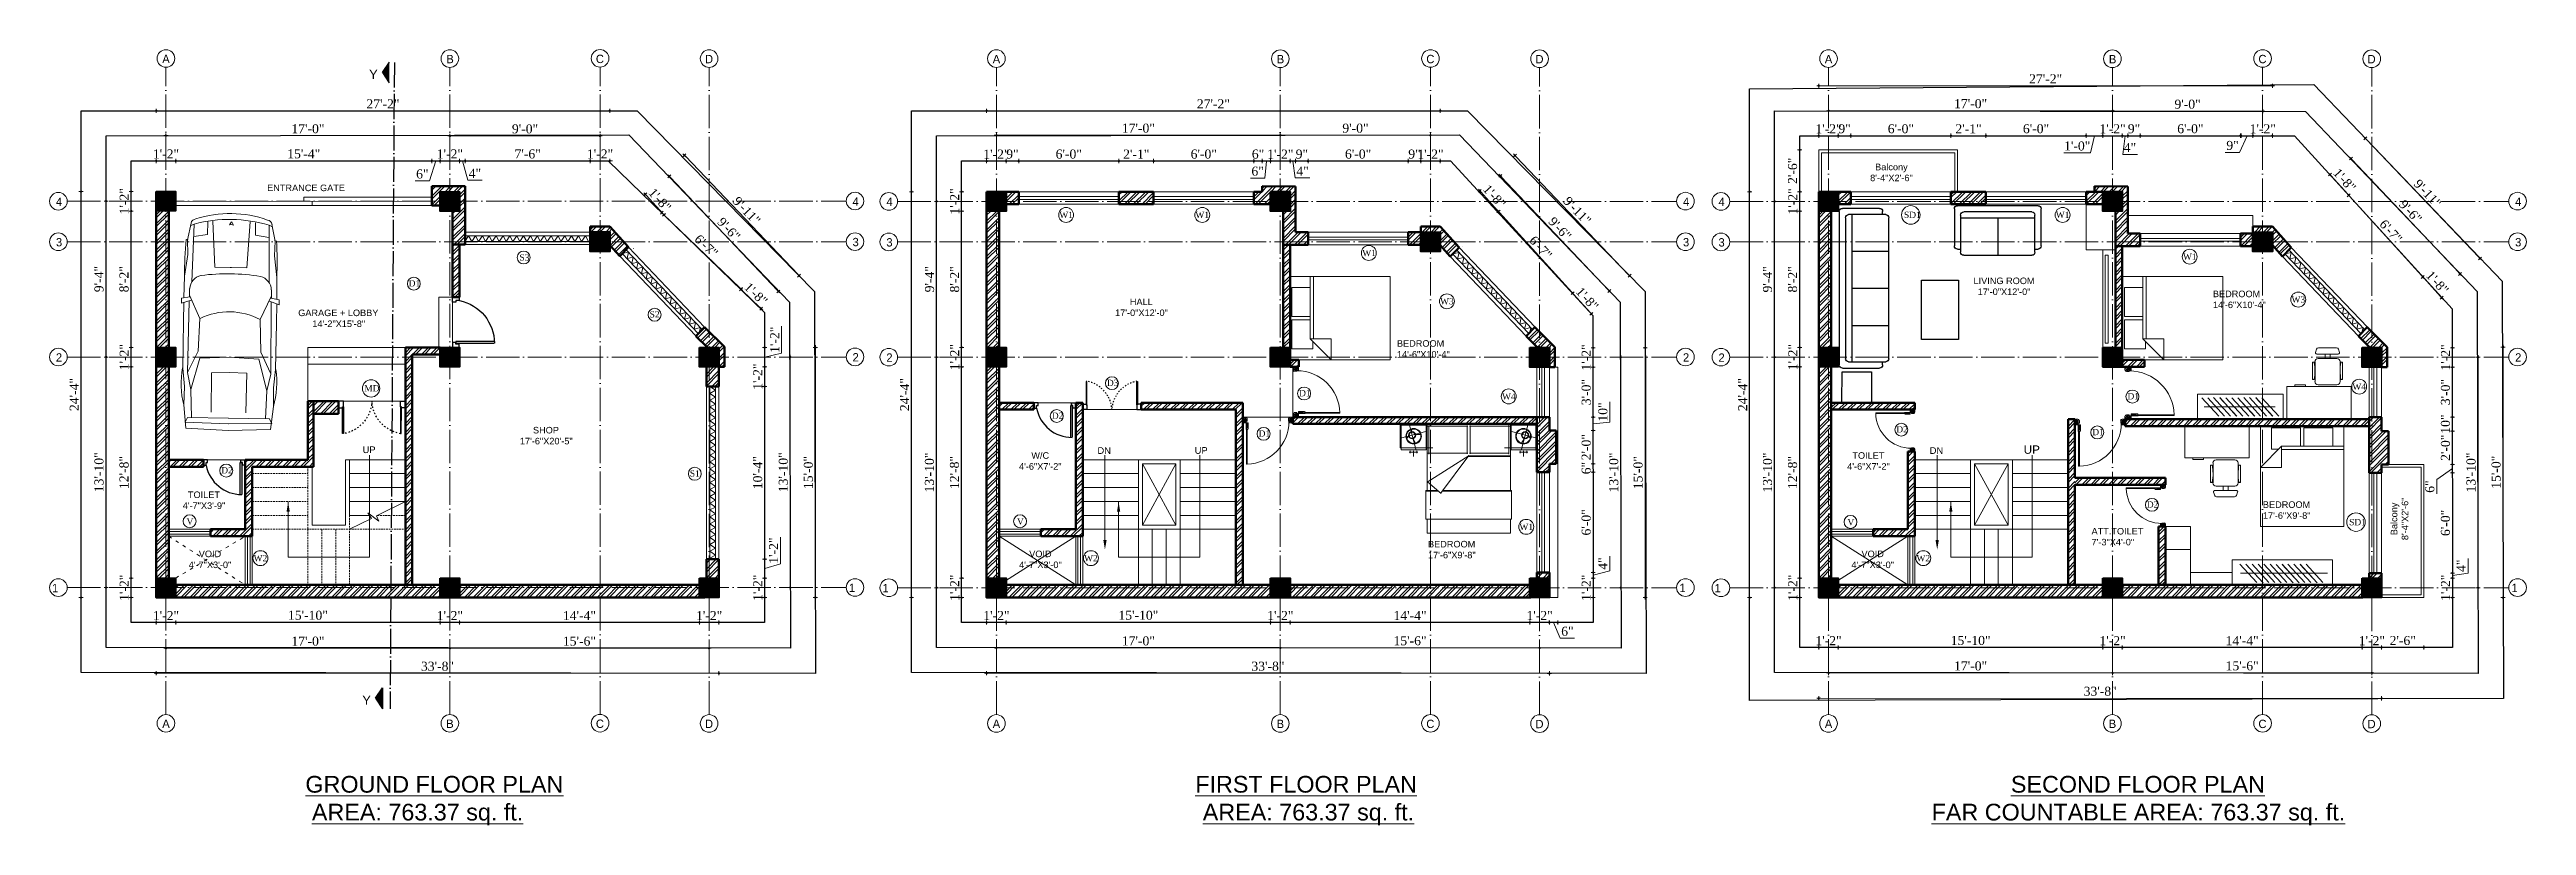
# Model space of a CAD drawing. Header units: inches. Extents: x 153221 to 157601, y -20468 to 0.
# Drawn here: x 153976 to 155756, y -19060 to -18503 of the extents above; entities that cross this region are included whole.
import ezdxf

# ---------------------------------------------------------------- set-up
doc = ezdxf.new("R2010")
doc.units = ezdxf.units.IN
doc.header["$MEASUREMENT"] = 0
doc.header["$PDMODE"] = 99
for name, pattern in [('ACAD_ISO03W100', [30, 12, -18]), ('ACAD_ISO04W100', [30, 24, -3, 0, -3]), ('DASHED2', [0.375, 0.25, -0.125])]:
    doc.linetypes.add(name, pattern=pattern)
for name, color, linetype, lineweight in [('.09', 24, 'Continuous', 9), ('.1', 168, 'Continuous', 13), ('A-FUR', 42, 'Continuous', 5), ('CENTER  LINE RA', 10, 'ACAD_ISO04W100', 20), ('CONC. OUTLINE RA', 150, 'Continuous', 40), ('door', 170, 'Continuous', 25), ('DOOR-WIN RA', 3, 'Continuous', 20), ('dw', 104, 'Continuous', 18), ('ELE2 RA', 130, 'Continuous', 20), ('elev 2', 20, 'Continuous', 25), ('Furniture', 22, 'Continuous', 13), ('Hatch', 254, 'Continuous', 9), ('HATCH RA', 8, 'Continuous', 5), ('HIDDEN RA', 253, 'ACAD_ISO03W100', 9), ('STAIR PLAN AND ELEV RA', 124, 'Continuous', 20), ('Text', 7, 'Continuous', 18), ('TEXTLAYER', 7, 'Continuous', 18), ('WALL RA', 42, 'Continuous', 50)]:
    doc.layers.add(name, color=color, linetype=linetype, lineweight=lineweight)
for name, color, linetype in [('Column & Beam', 7, 'Continuous'), ('IN-WALL', 1, 'Continuous'), ('lettring', 7, 'Continuous'), ('THIETBI', 8, 'Continuous'), ('WINDOW+dOOR', 5, 'Continuous')]:
    doc.layers.add(name, color=color, linetype=linetype)
doc.styles.add('arial', font='arial.ttf', dxfattribs={"height": 7})
doc.styles.add('DIM', font='dutch.ttf')
doc.styles.get("Standard").update_dxf_attribs({"font": 'arial.ttf'})
doc.styles.add('titles', font='GOTHICB.TTF')
doc.dimstyles.new('1-8', dxfattribs={"dimtxt": 7, "dimasz": 3, "dimexe": 3, "dimexo": 3, "dimgap": 3, "dimtad": 1, "dimdec": 0, "dimzin": 0, "dimdsep": 46, "dimlunit": 4, "dimtxsty": 'arial', "dimblk": 'ARCHTICK', "dimcen": 0.09, "dimdle": 3, "dimclrt": 6, "dimazin": 0, "dimtfac": 1, "dimtdec": 0, "dimtix": 1, "dimtofl": 0, "dimtmove": 2, "dimatfit": 3, "dimfxl": 5, "dimfxlon": 1, "dimtolj": 1, "dimtzin": 0, "dimlwe": 5, "dimarcsym": 1})
doc.dimstyles.new('Copy of DIM 8', dxfattribs={"dimtxt": 6.5, "dimasz": 1, "dimexe": 6, "dimexo": 18, "dimgap": 1.6875, "dimtad": 1, "dimdec": 0, "dimzin": 3, "dimdsep": 46, "dimlunit": 4, "dimtxsty": 'DIM', "dimblk": 'dot 2', "dimcen": 0.09375, "dimse1": 1, "dimse2": 1, "dimclrd": 1, "dimclre": 1, "dimclrt": 256, "dimadec": 0, "dimazin": 0, "dimtfac": 0.75, "dimtdec": 0, "dimtix": 1, "dimtmove": 1, "dimatfit": 3, "dimldrblk": 'DOT', "dimfxl": 1, "dimtolj": 1, "dimtzin": 0, "dimlwd": 9, "dimlwe": 9, "dimarcsym": 0})
pattern_1 = [(45, (9374.3628, -3876.767), (-3.18198052, 3.18198052), []), (45, (9376.484, -3876.767), (-3.18198052, 3.18198052), [])]
pattern_2 = [(45, (9374.3628, -3872.767), (-3.18198052, 3.18198052), []), (45, (9376.484, -3872.767), (-3.18198052, 3.18198052), [])]
pattern_3 = [(45, (9387.798, -3872.774), (-3.18198052, 3.18198052), []), (45, (9389.9193, -3872.774), (-3.18198052, 3.18198052), [])]
pattern_4 = [(45, (9477.855, -3876.767), (-3.18198052, 3.18198052), []), (45, (9479.976, -3876.767), (-3.18198052, 3.18198052), [])]
pattern_5 = [(45, (9477.855, -3872.767), (-3.18198052, 3.18198052), []), (45, (9479.976, -3872.767), (-3.18198052, 3.18198052), [])]
pattern_6 = [(45, (9491.29, -3872.774), (-3.18198052, 3.18198052), []), (45, (9493.4114, -3872.774), (-3.18198052, 3.18198052), [])]
pattern_7 = [(45, (5959.903, -3873.081), (-3.18198052, 3.18198052), []), (45, (5962.0244, -3873.081), (-3.18198052, 3.18198052), [])]
pattern_8 = [(45, (-3431.4382, 0), (-3.18198052, 3.18198052), []), (45, (-3429.317, 0), (-3.18198052, 3.18198052), [])]

# ---------------------------------------------------------------- blocks, each defined once
blk = doc.blocks.new('30 inch door')
at = {"layer": '.09'}
blk.add_arc((10330, 24687.1), 25.7, 91.332, 180, dxfattribs=at)
at = {"layer": '.1'}
for p, q in [((10329.4, 24712.8), (10329.4, 24691.7)), ((10329.4, 24712.8), (10329.8, 24712.8)), ((10329.8, 24691.7), (10329.8, 24712.8)), ((10302, 24688.1), (10302, 24684.6)), ((10304, 24688.1), (10302, 24688.1)), ((10304, 24688.1), (10304, 24688.1)), ((10304, 24687.1), (10304, 24688.1)), ((10304.6, 24687.1), (10304, 24687.1)), ((10304.6, 24685.5), (10304.6, 24687.1)), ((10328.8, 24688.1), (10328.8, 24691.7)), ((10330, 24688.1), (10328.8, 24688.1)), ((10329.3, 24692.1), (10329.4, 24692.1)), ((10329.4, 24692.1), (10329.4, 24691.7)), ((10329.4, 24691.7), (10329.8, 24691.7)), ((10329.4, 24691.7), (10329.8, 24691.7)), ((10329.4, 24687.1), (10330, 24687.1)), ((10329.4, 24685.5), (10329.4, 24687.1)), ((10329.8, 24691.7), (10329.8, 24692.1)), ((10329.8, 24692.1), (10330, 24692.1)), ((10330, 24692.1), (10330, 24688.1)), ((10330, 24687.1), (10330, 24688.1)), ((10330, 24688.1), (10332, 24688.1)), ((10332, 24688.1), (10332, 24684.6)), ((10302, 24684.6), (10303.8, 24684.6)), ((10332, 24684.6), (10330.3, 24684.6))]:
    blk.add_line(p, q, dxfattribs=at)
for centre, major_axis, start_param, end_param in [((10329.3, 24691.7), (-0.339, 0.339), 5.497787, 7.068583), ((10303.8, 24685.5), (-0.619, -0.619), 0.785398, 2.356194)]:
    blk.add_ellipse(centre, major_axis=major_axis, ratio=1, start_param=start_param, end_param=end_param, dxfattribs=at)
at = {"layer": '.1', "extrusion": (0, 0, -1)}
blk.add_ellipse((10330.3, 24685.5), major_axis=(-0.619, 0.619), ratio=1, start_param=3.926991, end_param=5.497787, dxfattribs=at)
blk.add_line((10330, 24688.1), (10330, 24688.1))
at = {"layer": 'Hatch', "lineweight": 0}
for points, knots in [([(10302, 24688.1), (10302, 24687.9), (10302.2, 24687), (10302.5, 24686.1), (10302.7, 24685.4)], [0, 0, 0, 0, 17.459471, 80.67073, 80.67073, 80.67073, 80.67073]), ([(10302, 24688.1), (10302.4, 24687.9), (10303.2, 24687.3), (10304, 24687.1), (10304.5, 24686.9)], [0, 0, 0, 0, 41.503939, 78.170205, 78.170205, 78.170205, 78.170205]), ([(10302, 24688.1), (10302.5, 24687.5), (10303.1, 24686.6), (10304, 24686.1), (10304.3, 24686)], [0, 0, 0, 0, 64.705486, 90.408952, 90.408952, 90.408952, 90.408952]), ([(10302, 24688.1), (10302.1, 24687.8), (10302.4, 24687.1), (10303, 24686.1), (10304.2, 24685.1)], [0, 0, 0, 0, 30.296971, 58.529009, 58.529009, 58.529009, 58.529009]), ([(10303.3, 24687.8), (10303.2, 24687.4), (10303, 24686.8), (10302.4, 24686.5), (10302.2, 24686.4)], [0, 0, 0, 0, 34.642749, 52.790216, 52.790216, 52.790216, 52.790216]), ([(10303.9, 24687.9), (10303.7, 24687.3), (10303.5, 24686.4), (10302.7, 24686), (10302.4, 24685.8)], [0, 0, 0, 0, 47.051669, 75.417188, 75.417188, 75.417188, 75.417188]), ([(10304.2, 24687), (10304.1, 24686.6), (10303.9, 24685.7), (10303.1, 24685.2), (10302.8, 24685)], [0, 0, 0, 0, 36.886594, 73.591637, 73.591637, 73.591637, 73.591637]), ([(10329.9, 24690.9), (10329.7, 24690.9), (10329.2, 24690.7), (10329.1, 24690.3), (10329, 24690.1)], [0, 0, 0, 0, 15.424483, 31.99547, 31.99547, 31.99547, 31.99547]), ([(10330, 24688.1), (10329.8, 24688.3), (10329.4, 24688.5), (10329.1, 24689), (10329, 24689.2)], [0, 0, 0, 0, 17.459472, 37.737029, 37.737029, 37.737029, 37.737029]), ([(10330, 24688.1), (10329.7, 24688.4), (10329.1, 24689), (10329.1, 24689.8), (10329.1, 24691.1)], [0, 0, 0, 0, 30.296971, 58.529009, 58.529009, 58.529009, 58.529009]), ([(10329.9, 24690.2), (10329.7, 24690.1), (10329.2, 24689.8), (10329.1, 24689.3), (10329.1, 24689)], [0, 0, 0, 0, 17.254821, 40.319618, 40.319618, 40.319618, 40.319618]), ([(10329.9, 24689.4), (10329.6, 24689.2), (10329.2, 24689), (10329.2, 24688.6), (10329.2, 24688.6)], [0, 0, 0, 0, 24.633819, 28.489546, 28.489546, 28.489546, 28.489546]), ([(10330, 24688.1), (10329.9, 24688.5), (10329.5, 24689.4), (10329.4, 24690.4), (10329.4, 24691)], [0, 0, 0, 0, 28.413311, 72.750806, 72.750806, 72.750806, 72.750806]), ([(10332, 24688.1), (10331.6, 24687.9), (10330.9, 24687.3), (10330, 24687.1), (10329.6, 24686.9)], [0, 0, 0, 0, 41.503939, 78.170205, 78.170205, 78.170205, 78.170205]), ([(10330, 24688.1), (10329.9, 24688.7), (10329.8, 24689.8), (10329.7, 24690.8), (10329.7, 24691.4)], [0, 0, 0, 0, 41.50394, 80.765622, 80.765622, 80.765622, 80.765622]), ([(10332, 24688.1), (10331.6, 24687.5), (10331, 24686.6), (10330, 24686.1), (10329.8, 24686)], [0, 0, 0, 0, 64.705486, 90.408952, 90.408952, 90.408952, 90.408952]), ([(10332, 24688.1), (10331.9, 24687.8), (10331.7, 24687.1), (10331.1, 24686.1), (10329.9, 24685.1)], [0, 0, 0, 0, 30.296971, 58.529009, 58.529009, 58.529009, 58.529009]), ([(10329.9, 24687), (10330, 24686.6), (10330.1, 24685.7), (10330.9, 24685.2), (10331.3, 24685)], [0, 0, 0, 0, 36.886594, 73.591637, 73.591637, 73.591637, 73.591637]), ([(10330.2, 24687.9), (10330.3, 24687.3), (10330.5, 24686.4), (10331.3, 24686), (10331.7, 24685.8)], [0, 0, 0, 0, 47.051669, 75.417188, 75.417188, 75.417188, 75.417188]), ([(10330.7, 24687.8), (10330.8, 24687.4), (10331.1, 24686.8), (10331.6, 24686.5), (10331.8, 24686.4)], [0, 0, 0, 0, 34.642749, 52.790216, 52.790216, 52.790216, 52.790216]), ([(10332, 24688.1), (10332, 24687.9), (10331.9, 24687), (10331.6, 24686.1), (10331.3, 24685.4)], [0, 0, 0, 0, 17.459471, 80.67073, 80.67073, 80.67073, 80.67073])]:
    blk.add_open_spline(points, degree=3, knots=knots, dxfattribs=at)
blk = doc.blocks.new('A$C2A650008')
at = {"layer": 'A-FUR'}
for p, q in [((-91.4, 6.6), (-73.1, 1.7)), ((-74.1, 13), (-91, 13)), ((-91, -6.3), (-91, 13)), ((-90.5, -5.6), (-90.5, 12.3)), ((-90.5, 12.3), (-72.6, 12.3)), ((-85.7, 4.9), (-87.5, 4.6)), ((-81, 12.7), (-85.8, -5.4)), ((-83.8, 1.9), (-83.8, -1.7)), ((-82.4, 6.9), (-81.2, 8.3)), ((-80.7, 3.7), (-77.5, 2)), ((-74.1, -10.4), (-74.1, 13)), ((-72.6, 12.3), (-72.6, -5.6)), ((-71.9, 5.8), (-70.4, 5.8)), ((-71.9, 3.4), (-68, 3.4)), ((-71.9, 0.9), (-70.3, 0.9)), ((-71, 6.5), (-71, 0.4)), ((-91, -6.3), (-43.4, -6.3)), ((-91, -6.3), (-91, -66.3)), ((-91, -6.3), (-70.8, -6.3)), ((-91, -66.3), (-91, -6.3)), ((-72.6, -5.6), (-90.5, -5.6)), ((-90.2, -7.6), (-69.6, -7.6)), ((-89.8, -35.7), (-89.8, -7)), ((-70.4, -6.7), (-70.4, -35.6)), ((-68.7, -36.7), (-49.5, -6.5)), ((-41.4, -16.1), (-68.7, -36.4)), ((-49.8, -6.6), (-41.3, -16.5)), ((-43.4, -5.5), (-43.4, -13.9)), ((-43.4, -5.5), (-22.9, -5.5)), ((-43.4, -17.6), (-43.4, -66.9)), ((-43, -5.5), (-43, -14.5)), ((-43, -17.3), (-43, -66.9)), ((-22.9, -5.5), (-22.9, -66.9)), ((-22.9, -6.3), (-12.8, -6.3)), ((-12.8, -6.3), (-12.8, -66.3)), ((-69.9, -35.2), (-90.3, -35.2)), ((-90.3, -37.4), (-69.9, -37.4)), ((-89.8, -65.9), (-89.8, -36.9)), ((-70.4, -36.8), (-70.4, -65.4)), ((-68.5, -36.3), (-68.5, -66.3)), ((-68, -35.8), (-68, -66.3)), ((-43.4, -66.3), (-91, -66.3)), ((-91, -66.3), (-91, -85.4)), ((-69.5, -65), (-90.7, -65)), ((-90.5, -66.8), (-90.5, -84.6)), ((-72.6, -66.8), (-90.5, -66.8)), ((-81, -85.1), (-85.8, -66.9)), ((-74.1, -62), (-74.1, -85.4)), ((-72.6, -84.6), (-72.6, -66.8)), ((-43.4, -66.9), (-22.9, -66.9)), ((-12.8, -66.3), (-22.9, -66.3)), ((-91.4, -79), (-73.1, -74.1)), ((-74.1, -85.4), (-91, -85.4)), ((-90.5, -84.6), (-72.6, -84.6)), ((-82.4, -79.2), (-81.2, -80.6)), ((-80.7, -76), (-77.5, -74.3)), ((-71.9, -73.3), (-70.3, -73.3)), ((-71.9, -75.7), (-68, -75.7)), ((-71.9, -78.1), (-70.4, -78.1)), ((-71, -78.8), (-71, -72.7))]:
    blk.add_line(p, q, dxfattribs=at)
for centre, major_axis, start_param, end_param in [((-82.5, 3.3), (3.95, 3.95), 6.28318530712061, 12.5663706143002), ((-82.5, 3.3), (-3.64, 3.64), 4.712389, 10.995574), ((-83.2, 4.4), (1.82, 1.82), 3.926993, 10.210178), ((-83.2, 4.4), (-1.52, 1.52), -1.570796, 4.712389)]:
    blk.add_ellipse(centre, major_axis=major_axis, ratio=1, start_param=start_param, end_param=end_param, dxfattribs=at)
at = {"layer": 'A-FUR', "extrusion": (0, 0, -1)}
for centre, major_axis, start_param, end_param in [((-82.5, -75.6), (-3.95, 3.95), 3.141593, 9.424778), ((-82.5, -75.6), (3.64, 3.64), 1.570796326731005, 7.853981633910592), ((-83.2, -76.8), (1.82, 1.82), -0.588961555347947, 5.69422375183164), ((-83.2, -76.8), (-1.52, 1.52), 0.886531, 7.169716)]:
    blk.add_ellipse(centre, major_axis=major_axis, ratio=1, start_param=start_param, end_param=end_param, dxfattribs=at)
blk = doc.blocks.new('asdadas')
at = {"layer": 'door'}
for points in [[(-15507.3, 29030.6), (-15507.3, 29047.4), (-15507.8, 29047.4), (-15507.8, 29031.1)], [(-15471.3, 29030.6), (-15471.4, 29047.4), (-15470.9, 29047.4), (-15470.8, 29031.1)]]:
    blk.add_lwpolyline(points, dxfattribs=at)
for points in [[(-15510.3, 29027.1), (-15510.3, 29031.1), (-15507.8, 29031.1), (-15507.8, 29030.6), (-15507.3, 29030.6), (-15507.3, 29027.1)], [(-15468.3, 29027.1), (-15468.3, 29031.1), (-15470.8, 29031.1), (-15470.8, 29030.6), (-15471.3, 29030.6), (-15471.3, 29027.1)]]:
    blk.add_lwpolyline(points, close=True, dxfattribs=at)
at = {"layer": 'door', "linetype": 'ACAD_ISO03W100', "ltscale": 0.07}
for centre, start, end in [((-15511.1, 29026), 2.8678, 80.0616), ((-15467.6, 29026), 99.9384, 177.1322)]:
    blk.add_arc(centre, 21.8, start, end, dxfattribs=at)
blk = doc.blocks.new('COLUMN')
at = {"layer": 'CONC. OUTLINE RA', "transparency": 33554687}
h = blk.add_hatch(color=256, dxfattribs=at)
h.dxf.hatch_style = 1
h.paths.add_polyline_path([(148062.9, -13130.4), (148076.9, -13130.4), (148076.9, -13116.4), (148062.9, -13116.4)])
at = {"layer": 'CONC. OUTLINE RA'}
blk.add_lwpolyline([(148062.9, -13116.4), (148076.9, -13116.4), (148076.9, -13130.4), (148062.9, -13130.4)], close=True, dxfattribs=at)
blk = doc.blocks.new('D1')
at = {"layer": 'door'}
for p, q in [((40756.7, -24912.9), (40760.7, -24912.9)), ((40756.7, -24912.9), (40756.7, -24914.9)), ((40756.7, -24914.9), (40758.7, -24914.9)), ((40758.7, -24914.9), (40758.7, -24915.9)), ((40758.7, -24915.9), (40760.7, -24915.9)), ((40760.7, -24915.9), (40760.7, -24912.9)), ((40758.7, -24940.4), (40735.8, -24940.4)), ((40735.9, -24939.4), (40758.7, -24939.4)), ((40756.7, -24940.9), (40758.7, -24940.9)), ((40756.7, -24942.9), (40756.7, -24940.9)), ((40760.7, -24942.9), (40756.7, -24942.9)), ((40758.7, -24939.4), (40758.7, -24940.4)), ((40758.7, -24940.9), (40758.7, -24939.9)), ((40758.7, -24939.9), (40760.7, -24939.9)), ((40760.7, -24939.9), (40760.7, -24942.9))]:
    blk.add_line(p, q, dxfattribs=at)
blk.add_arc((40761.7, -24940.4), 26, 101.1753, 180.0001, dxfattribs=at)
blk = doc.blocks.new('Bed - Queen')
at = {"linetype": 'Continuous'}
for p, q in [((0, -72.00003), (0, 0)), ((0, 0), (59.99999, 0)), ((59.99999, 0), (59.99999, -72.00003)), ((0, -14.4), (44.8, -14.4)), ((44.8, -16.8), (0, -16.8)), ((7.99999, -1.2), (28.79998, -1.2)), ((7.99999, -14.4), (7.99999, -1.2)), ((28.79998, -1.2), (28.79998, -14.4)), ((31.19999, -1.2), (51.99999, -1.2)), ((31.19999, -14.4), (31.19999, -1.2)), ((59.99999, -29.6), (44.8, -14.4)), ((44.8, -14.4), (44.8, -29.6)), ((51.99999, -16.4), (46.79936, -16.4)), ((51.99999, -1.2), (51.99999, -16.4)), ((44.8, -29.6), (59.99999, -29.6)), ((59.99999, -72.00003), (0, -72.00003))]:
    blk.add_line(p, q, dxfattribs=at)
blk = doc.blocks.new('_ArchTick')
at = {"color": 0, "linetype": 'ByBlock', "const_width": 0.15}
blk.add_lwpolyline([(-0.5, -0.5), (0.5, 0.5)], dxfattribs=at)
blk = doc.blocks.new('nbc')
at = {"layer": 'CENTER  LINE RA', "linetype": 'ACAD_ISO04W100'}
for p, q in [((157544.2, -18980.3), (157544.2, -18515.3)), ((157748.2, -18980.3), (157748.2, -18515.5)), ((157856.1, -18980.3), (157856.1, -18515.3)), ((157934.5, -18980.5), (157934.5, -18515.5)), ((157473.2, -18611.6), (158033, -18611.6)), ((157473.2, -18640.7), (158033, -18640.7)), ((157473.2, -18723.5), (158033, -18723.5)), ((157473.2, -18889.2), (158033, -18889.2)), ((158045.7, -18889.2), (158045.7, -18889.2))]:
    blk.add_line(p, q, dxfattribs=at)
at = {"layer": 'Text'}
for centre in [(157544.2, -18509), (157544.2, -18509), (157544.2, -18509), (157748.2, -18509.1), (157748.2, -18509.1), (157748.2, -18509.1), (157856.1, -18508.9), (157856.1, -18508.9), (157856.1, -18508.9), (157934.5, -18509.1), (157934.5, -18509.1), (157934.5, -18509.1), (157466.9, -18611.6), (157466.9, -18611.6), (157466.9, -18611.6), (158039.3, -18611.4), (158039.3, -18611.4), (158039.3, -18611.4), (157466.9, -18640.7), (157466.9, -18640.7), (157466.9, -18640.7), (158039.3, -18640.6), (158039.3, -18640.6), (158039.3, -18640.6), (157466.9, -18723.5), (157466.9, -18723.5), (157466.9, -18723.5), (158039.3, -18723.4), (158039.3, -18723.4), (158039.3, -18723.4), (157466.9, -18889.2), (157466.9, -18889.2), (157466.9, -18889.2), (158039.3, -18889.1), (158039.3, -18889.1), (158039.3, -18889.1), (157544.2, -18986.7), (157544.2, -18986.7), (157544.2, -18986.7), (157748.2, -18986.7), (157748.2, -18986.7), (157748.2, -18986.7), (157856.1, -18986.6), (157856.1, -18986.6), (157856.1, -18986.6), (157934.5, -18986.8), (157934.5, -18986.8), (157934.5, -18986.8)]:
    blk.add_circle(centre, 6.34, dxfattribs=at)
at = {"layer": 'Text', "char_height": 6, "width": 68.678, "attachment_point": 3, "rotation": 0.0035, "style": 'titles'}
for s, insert in [('{\\fStylus BT|b0|i0|c0|p34;A}', (157546.9, -18506.3)), ('{\\fStylus BT|b0|i0|c0|p34;B}', (157751, -18506.4)), ('{\\fStylus BT|b0|i0|c0|p34;C}', (157858.9, -18506.3)), ('{\\fStylus BT|b0|i0|c0|p34;D}', (157937.3, -18506.4)), ('{\\fStylus BT|b0|i0|c0|p34;4}', (157469.6, -18608.9)), ('{\\fStylus BT|b0|i0|c0|p34;4}', (158042, -18608.8)), ('{\\fStylus BT|b0|i0|c0|p34;3}', (157469.6, -18638)), ('{\\fStylus BT|b0|i0|c0|p34;3}', (158042, -18637.9)), ('{\\fStylus BT|b0|i0|c0|p34;2}', (157469.6, -18720.8)), ('{\\fStylus BT|b0|i0|c0|p34;2}', (158042, -18720.7)), ('{\\fStylus BT|b0|i0|c0|p34;1}', (157466.8, -18886.5)), ('{\\fStylus BT|b0|i0|c0|p34;1}', (158039.4, -18886.3)), ('{\\fStylus BT|b0|i0|c0|p34;A}', (157546.9, -18984)), ('{\\fStylus BT|b0|i0|c0|p34;B}', (157750.9, -18984)), ('{\\fStylus BT|b0|i0|c0|p34;C}', (157858.9, -18984)), ('{\\fStylus BT|b0|i0|c0|p34;D}', (157937.3, -18984.1))]:
    blk.add_mtext(s, dxfattribs=dict(at, insert=insert))
blk = doc.blocks.new('dot1')
at = {"layer": 'Hatch'}
h = blk.add_hatch(color=256, dxfattribs=at)
edge = h.paths.add_edge_path()
edge.add_arc((0, 0), 1, 0, 360)
for p, q in [((3, 0), (-3, 0)), ((0, 3), (0, -3))]:
    blk.add_line(p, q, dxfattribs=at)
blk.add_circle((0, 0), 1, dxfattribs=at)
blk = doc.blocks.new('dot 2')
at = {"layer": 'Hatch', "xscale": 0.5, "yscale": 0.5, "zscale": 0.5}
blk.add_blockref('dot1', (0, 0), dxfattribs=at)
blk = doc.blocks.new('*D659')
at = {"layer": 'Defpoints', "color": 0, "transparency": 16777216}
for p in [(158400.7, -18582.7), (158386.7, -18604.7), (158400.7, -18604.7)]:
    blk.add_point(p, dxfattribs=at)
at = {"layer": 'lettring', "color": 1, "lineweight": 9, "transparency": 16777216}
for p, q in [((158385.7, -18582.7), (158384.7, -18582.7)), ((158386.7, -18582.7), (158400.7, -18582.7)), ((158401.7, -18582.7), (158402.7, -18582.7))]:
    blk.add_line(p, q, dxfattribs=at)
blk.add_blockref('dot 2', (158386.7, -18582.7), dxfattribs=at)
at = {"layer": 'lettring', "color": 1, "lineweight": 9, "transparency": 16777216, "rotation": 180}
blk.add_blockref('dot 2', (158400.7, -18582.7), dxfattribs=at)
at = {"layer": 'lettring', "transparency": 16777216, "insert": (158393.7, -18577.7), "char_height": 6.5, "attachment_point": 5, "style": 'DIM'}
blk.add_mtext('\\A1;1\'-2"', dxfattribs=at)
blk = doc.blocks.new('_Dot')
at = {"color": 0, "linetype": 'ByBlock', "lineweight": -2}
blk.add_line((-0.5, 0), (-1, 0), dxfattribs=at)
at = {"color": 0, "linetype": 'ByBlock', "const_width": 0.5}
blk.add_lwpolyline([(-0.25, 0, 1), (0.25, 0, 1)], format="xyb", close=True, dxfattribs=at)
blk = doc.blocks.new('*D660')
at = {"layer": 'Defpoints', "color": 0, "transparency": 16777216}
for p in [(158409.7, -18582.7), (158400.7, -18604.7), (158409.7, -18604.7)]:
    blk.add_point(p, dxfattribs=at)
at = {"layer": 'lettring', "color": 1, "lineweight": 9, "transparency": 16777216}
for p, q in [((158399.7, -18582.7), (158398.7, -18582.7)), ((158400.7, -18582.7), (158409.7, -18582.7)), ((158410.7, -18582.7), (158411.7, -18582.7))]:
    blk.add_line(p, q, dxfattribs=at)
blk.add_blockref('dot 2', (158400.7, -18582.7), dxfattribs=at)
at = {"layer": 'lettring', "color": 1, "lineweight": 9, "transparency": 16777216, "rotation": 180}
blk.add_blockref('dot 2', (158409.7, -18582.7), dxfattribs=at)
at = {"layer": 'lettring', "transparency": 16777216, "insert": (158405.2, -18577.7), "char_height": 6.5, "attachment_point": 5, "style": 'DIM'}
blk.add_mtext('\\A1;9"', dxfattribs=at)
blk = doc.blocks.new('*D661')
at = {"layer": 'Defpoints', "color": 0, "transparency": 16777216}
for p in [(158481.7, -18582.7), (158409.7, -18604.7), (158481.7, -18604.7)]:
    blk.add_point(p, dxfattribs=at)
at = {"layer": 'lettring', "color": 1, "lineweight": 9, "transparency": 16777216}
blk.add_line((158410.7, -18582.7), (158480.7, -18582.7), dxfattribs=at)
at = {"layer": 'lettring', "color": 1, "lineweight": 9, "transparency": 16777216, "rotation": 180}
blk.add_blockref('dot 2', (158409.7, -18582.7), dxfattribs=at)
at = {"layer": 'lettring', "color": 1, "lineweight": 9, "transparency": 16777216}
blk.add_blockref('dot 2', (158481.7, -18582.7), dxfattribs=at)
at = {"layer": 'lettring', "transparency": 16777216, "insert": (158445.7, -18577.7), "char_height": 6.5, "attachment_point": 5, "style": 'DIM'}
blk.add_mtext('\\A1;6\'-0"', dxfattribs=at)
blk = doc.blocks.new('*D662')
at = {"layer": 'Defpoints', "color": 0, "transparency": 16777216}
for p in [(158506.7, -18582.7), (158481.7, -18604.7), (158506.7, -18604.7)]:
    blk.add_point(p, dxfattribs=at)
at = {"layer": 'lettring', "color": 1, "lineweight": 9, "transparency": 16777216}
blk.add_line((158482.7, -18582.7), (158505.7, -18582.7), dxfattribs=at)
at = {"layer": 'lettring', "color": 1, "lineweight": 9, "transparency": 16777216, "rotation": 180}
blk.add_blockref('dot 2', (158481.7, -18582.7), dxfattribs=at)
at = {"layer": 'lettring', "color": 1, "lineweight": 9, "transparency": 16777216}
blk.add_blockref('dot 2', (158506.7, -18582.7), dxfattribs=at)
at = {"layer": 'lettring', "transparency": 16777216, "insert": (158494.2, -18577.7), "char_height": 6.5, "attachment_point": 5, "style": 'DIM'}
blk.add_mtext('\\A1;2\'-1"', dxfattribs=at)
blk = doc.blocks.new('*D663')
at = {"layer": 'Defpoints', "color": 0, "transparency": 16777216}
for p in [(158578.7, -18582.7), (158506.7, -18604.7), (158578.7, -18604.7)]:
    blk.add_point(p, dxfattribs=at)
at = {"layer": 'lettring', "color": 1, "lineweight": 9, "transparency": 16777216}
blk.add_line((158507.7, -18582.7), (158577.7, -18582.7), dxfattribs=at)
at = {"layer": 'lettring', "color": 1, "lineweight": 9, "transparency": 16777216, "rotation": 180}
blk.add_blockref('dot 2', (158506.7, -18582.7), dxfattribs=at)
at = {"layer": 'lettring', "color": 1, "lineweight": 9, "transparency": 16777216}
blk.add_blockref('dot 2', (158578.7, -18582.7), dxfattribs=at)
at = {"layer": 'lettring', "transparency": 16777216, "insert": (158542.7, -18577.7), "char_height": 6.5, "attachment_point": 5, "style": 'DIM'}
blk.add_mtext('\\A1;6\'-0"', dxfattribs=at)
blk = doc.blocks.new('*D664')
at = {"layer": 'Defpoints', "color": 0, "transparency": 16777216}
for p in [(158584.7, -18582.7), (158578.7, -18604.7), (158584.7, -18604.7)]:
    blk.add_point(p, dxfattribs=at)
at = {"layer": 'lettring', "color": 1, "lineweight": 9, "transparency": 16777216}
for p, q in [((158577.7, -18582.7), (158576.7, -18582.7)), ((158578.7, -18582.7), (158584.7, -18582.7)), ((158585.7, -18582.7), (158586.7, -18582.7))]:
    blk.add_line(p, q, dxfattribs=at)
blk.add_blockref('dot 2', (158578.7, -18582.7), dxfattribs=at)
at = {"layer": 'lettring', "color": 1, "lineweight": 9, "transparency": 16777216, "rotation": 180}
blk.add_blockref('dot 2', (158584.7, -18582.7), dxfattribs=at)
at = {"layer": 'lettring', "transparency": 16777216, "insert": (158581.7, -18577.7), "char_height": 6.5, "attachment_point": 5, "style": 'DIM'}
blk.add_mtext('\\A1;6"', dxfattribs=at)
blk = doc.blocks.new('*D665')
at = {"layer": 'Defpoints', "color": 0, "transparency": 16777216}
for p in [(158590.7, -18582.7), (158584.7, -18604.7), (158590.7, -18604.7)]:
    blk.add_point(p, dxfattribs=at)
at = {"layer": 'lettring', "color": 1, "lineweight": 9, "transparency": 16777216}
for p, q in [((158586.6, -18595), (158576.3, -18595)), ((158585.7, -18582.7), (158589.7, -18582.7)), ((158587.7, -18582.7), (158586.6, -18595))]:
    blk.add_line(p, q, dxfattribs=at)
at = {"layer": 'lettring', "color": 1, "lineweight": 9, "transparency": 16777216, "rotation": 180}
blk.add_blockref('dot 2', (158584.7, -18582.7), dxfattribs=at)
at = {"layer": 'lettring', "color": 1, "lineweight": 9, "transparency": 16777216}
blk.add_blockref('dot 2', (158590.7, -18582.7), dxfattribs=at)
at = {"layer": 'lettring', "transparency": 16777216, "insert": (158581.4, -18590), "char_height": 6.5, "attachment_point": 5, "style": 'DIM'}
blk.add_mtext('\\A1;6"', dxfattribs=at)
blk = doc.blocks.new('*D666')
at = {"layer": 'Defpoints', "color": 0, "transparency": 16777216}
for p in [(158604.7, -18582.7), (158590.7, -18604.7), (158604.7, -18604.7)]:
    blk.add_point(p, dxfattribs=at)
at = {"layer": 'lettring', "color": 1, "lineweight": 9, "transparency": 16777216}
for p, q in [((158589.7, -18582.7), (158588.7, -18582.7)), ((158590.7, -18582.7), (158604.7, -18582.7)), ((158605.7, -18582.7), (158606.7, -18582.7))]:
    blk.add_line(p, q, dxfattribs=at)
blk.add_blockref('dot 2', (158590.7, -18582.7), dxfattribs=at)
at = {"layer": 'lettring', "color": 1, "lineweight": 9, "transparency": 16777216, "rotation": 180}
blk.add_blockref('dot 2', (158604.7, -18582.7), dxfattribs=at)
at = {"layer": 'lettring', "transparency": 16777216, "insert": (158597.7, -18577.7), "char_height": 6.5, "attachment_point": 5, "style": 'DIM'}
blk.add_mtext('\\A1;1\'-2"', dxfattribs=at)
blk = doc.blocks.new('*D667')
at = {"layer": 'Defpoints', "color": 0, "transparency": 16777216}
for p in [(158608.7, -18582.7), (158604.7, -18604.7), (158608.7, -18604.7)]:
    blk.add_point(p, dxfattribs=at)
at = {"layer": 'lettring', "color": 1, "lineweight": 9, "transparency": 16777216}
for p, q in [((158603.7, -18582.7), (158602.7, -18582.7)), ((158604.7, -18582.7), (158608.7, -18582.7)), ((158604.7, -18582.7), (158608.7, -18582.7)), ((158606.7, -18582.7), (158608.4, -18594.8)), ((158608.4, -18594.8), (158618.9, -18594.8)), ((158609.7, -18582.7), (158610.7, -18582.7))]:
    blk.add_line(p, q, dxfattribs=at)
blk.add_blockref('dot 2', (158604.7, -18582.7), dxfattribs=at)
at = {"layer": 'lettring', "color": 1, "lineweight": 9, "transparency": 16777216, "rotation": 180}
blk.add_blockref('dot 2', (158608.7, -18582.7), dxfattribs=at)
at = {"layer": 'lettring', "transparency": 16777216, "insert": (158613.7, -18589.9), "char_height": 6.5, "attachment_point": 5, "style": 'DIM'}
blk.add_mtext('\\A1;4"', dxfattribs=at)
blk = doc.blocks.new('*D668')
at = {"layer": 'Defpoints', "color": 0, "transparency": 16777216}
for p in [(158617.6, -18582.7), (158608.7, -18604.7), (158617.6, -18633.8)]:
    blk.add_point(p, dxfattribs=at)
at = {"layer": 'lettring', "color": 1, "lineweight": 9, "transparency": 16777216}
for p, q in [((158607.7, -18582.7), (158606.7, -18582.7)), ((158608.7, -18582.7), (158617.6, -18582.7)), ((158618.6, -18582.7), (158619.6, -18582.7))]:
    blk.add_line(p, q, dxfattribs=at)
blk.add_blockref('dot 2', (158608.7, -18582.7), dxfattribs=at)
at = {"layer": 'lettring', "color": 1, "lineweight": 9, "transparency": 16777216, "rotation": 180}
blk.add_blockref('dot 2', (158617.6, -18582.7), dxfattribs=at)
at = {"layer": 'lettring', "transparency": 16777216, "insert": (158613.2, -18577.7), "char_height": 6.5, "attachment_point": 5, "style": 'DIM'}
blk.add_mtext('\\A1;9"', dxfattribs=at)
blk = doc.blocks.new('*D669')
at = {"layer": 'Defpoints', "color": 0, "transparency": 16777216}
for p in [(158689.6, -18582.7), (158617.6, -18633.8), (158689.6, -18633.8)]:
    blk.add_point(p, dxfattribs=at)
at = {"layer": 'lettring', "color": 1, "lineweight": 9, "transparency": 16777216}
blk.add_line((158618.6, -18582.7), (158688.6, -18582.7), dxfattribs=at)
at = {"layer": 'lettring', "color": 1, "lineweight": 9, "transparency": 16777216, "rotation": 180}
blk.add_blockref('dot 2', (158617.6, -18582.7), dxfattribs=at)
at = {"layer": 'lettring', "color": 1, "lineweight": 9, "transparency": 16777216}
blk.add_blockref('dot 2', (158689.6, -18582.7), dxfattribs=at)
at = {"layer": 'lettring', "transparency": 16777216, "insert": (158653.6, -18577.7), "char_height": 6.5, "attachment_point": 5, "style": 'DIM'}
blk.add_mtext('\\A1;6\'-0"', dxfattribs=at)
blk = doc.blocks.new('*D670')
at = {"layer": 'Defpoints', "color": 0, "transparency": 16777216}
for p in [(158698.6, -18582.7), (158689.6, -18633.8), (158698.6, -18633.8)]:
    blk.add_point(p, dxfattribs=at)
at = {"layer": 'lettring', "color": 1, "lineweight": 9, "transparency": 16777216}
for p, q in [((158688.6, -18582.7), (158687.6, -18582.7)), ((158689.6, -18582.7), (158698.6, -18582.7)), ((158699.6, -18582.7), (158700.6, -18582.7))]:
    blk.add_line(p, q, dxfattribs=at)
blk.add_blockref('dot 2', (158689.6, -18582.7), dxfattribs=at)
at = {"layer": 'lettring', "color": 1, "lineweight": 9, "transparency": 16777216, "rotation": 180}
blk.add_blockref('dot 2', (158698.6, -18582.7), dxfattribs=at)
at = {"layer": 'lettring', "transparency": 16777216, "insert": (158694.1, -18577.7), "char_height": 6.5, "attachment_point": 5, "style": 'DIM'}
blk.add_mtext('\\A1;9"', dxfattribs=at)
blk = doc.blocks.new('*D671')
at = {"layer": 'Defpoints', "color": 0, "transparency": 16777216}
for p in [(158712.6, -18582.7), (158698.6, -18633.8), (158712.6, -18633.8)]:
    blk.add_point(p, dxfattribs=at)
at = {"layer": 'lettring', "color": 1, "lineweight": 9, "transparency": 16777216}
for p, q in [((158697.6, -18582.7), (158696.6, -18582.7)), ((158698.6, -18582.7), (158712.6, -18582.7)), ((158713.6, -18582.7), (158714.6, -18582.7))]:
    blk.add_line(p, q, dxfattribs=at)
blk.add_blockref('dot 2', (158698.6, -18582.7), dxfattribs=at)
at = {"layer": 'lettring', "color": 1, "lineweight": 9, "transparency": 16777216, "rotation": 180}
blk.add_blockref('dot 2', (158712.6, -18582.7), dxfattribs=at)
at = {"layer": 'lettring', "transparency": 16777216, "insert": (158705.6, -18577.7), "char_height": 6.5, "attachment_point": 5, "style": 'DIM'}
blk.add_mtext('\\A1;1\'-2"', dxfattribs=at)
blk = doc.blocks.new('*D672')
at = {"layer": 'Defpoints', "color": 0, "transparency": 16777216}
for p in [(158712.6, -18629.8), (158754.5, -18618.9), (158726.1, -18644.7)]:
    blk.add_point(p, dxfattribs=at)
at = {"layer": 'lettring', "color": 1, "lineweight": 9, "transparency": 16777216}
blk.add_line((158741.7, -18604.8), (158753.8, -18618.2), dxfattribs=at)
for p, rotation in [((158741, -18604.1), 132.1864130541688), ((158754.5, -18618.9), 312.1864130541688)]:
    blk.add_blockref('dot 2', p, dxfattribs=dict(at, rotation=rotation))
at = {"layer": 'lettring', "transparency": 16777216, "insert": (158751.5, -18608.1), "char_height": 6.5, "attachment_point": 5, "rotation": 312.1864, "style": 'DIM'}
blk.add_mtext('\\A1;1\'-8"', dxfattribs=at)
blk = doc.blocks.new('*D673')
at = {"layer": 'Defpoints', "color": 0, "transparency": 16777216}
for p in [(158726.1, -18644.7), (158807.7, -18677.6), (158780.7, -18702.1)]:
    blk.add_point(p, dxfattribs=at)
at = {"layer": 'lettring', "color": 1, "lineweight": 9, "transparency": 16777216}
blk.add_line((158755.2, -18619.7), (158807.1, -18676.9), dxfattribs=at)
for p, rotation in [((158754.5, -18618.9), 132.1864130541688), ((158807.7, -18677.6), 312.1864130541688)]:
    blk.add_blockref('dot 2', p, dxfattribs=dict(at, rotation=rotation))
at = {"layer": 'lettring', "transparency": 16777216, "insert": (158784.8, -18644.9), "char_height": 6.5, "attachment_point": 5, "rotation": 312.1864, "style": 'DIM'}
blk.add_mtext('\\A1;6\'-7"', dxfattribs=at)
blk = doc.blocks.new('*D674')
at = {"layer": 'Defpoints', "color": 0, "transparency": 16777216}
for p in [(158780.7, -18702.1), (158821.2, -18692.5), (158795, -18716.3)]:
    blk.add_point(p, dxfattribs=at)
at = {"layer": 'lettring', "color": 1, "lineweight": 9, "transparency": 16777216}
blk.add_line((158808.4, -18678.4), (158820.5, -18691.8), dxfattribs=at)
for p, rotation in [((158807.7, -18677.6), 132.1864130541688), ((158821.2, -18692.5), 312.1864130541688)]:
    blk.add_blockref('dot 2', p, dxfattribs=dict(at, rotation=rotation))
at = {"layer": 'lettring', "transparency": 16777216, "insert": (158818.2, -18681.7), "char_height": 6.5, "attachment_point": 5, "rotation": 312.1864, "style": 'DIM'}
blk.add_mtext('\\A1;1\'-8"', dxfattribs=at)
blk = doc.blocks.new('*D675')
at = {"layer": 'Defpoints', "color": 0, "transparency": 16777216}
for p in [(158597.7, -18564.1), (158393.7, -18611.7), (158597.7, -18611.7)]:
    blk.add_point(p, dxfattribs=at)
at = {"layer": 'lettring', "color": 1, "lineweight": 9, "transparency": 16777216}
blk.add_line((158394.7, -18564.1), (158596.7, -18564.1), dxfattribs=at)
for p, rotation in [((158393.7, -18564.1), 179.9997037240201), ((158597.7, -18564.1), 359.9997037240201)]:
    blk.add_blockref('dot 2', p, dxfattribs=dict(at, rotation=rotation))
at = {"layer": 'lettring', "transparency": 16777216, "insert": (158495.7, -18559.1), "char_height": 6.5, "attachment_point": 5, "rotation": 359.9997, "style": 'DIM'}
blk.add_mtext('\\A1;17\'-0"', dxfattribs=at)
blk = doc.blocks.new('*D676')
at = {"layer": 'Defpoints', "color": 0, "transparency": 16777216}
for p in [(158705.6, -18564.1), (158597.7, -18611.7), (158705.6, -18640.8)]:
    blk.add_point(p, dxfattribs=at)
at = {"layer": 'lettring', "color": 1, "lineweight": 9, "transparency": 16777216}
blk.add_line((158598.7, -18564.1), (158704.6, -18564.1), dxfattribs=at)
for p, rotation in [((158597.7, -18564.1), 179.9997037240201), ((158705.6, -18564.1), 359.9997037240201)]:
    blk.add_blockref('dot 2', p, dxfattribs=dict(at, rotation=rotation))
at = {"layer": 'lettring', "transparency": 16777216, "insert": (158651.7, -18559.1), "char_height": 6.5, "attachment_point": 5, "rotation": 359.9997, "style": 'DIM'}
blk.add_mtext('\\A1;9\'-0"', dxfattribs=at)
blk = doc.blocks.new('*D677')
at = {"layer": 'Defpoints', "color": 0, "transparency": 16777216}
for p in [(158386.7, -18546.6), (158386.7, -18629.8), (158712.6, -18629.8)]:
    blk.add_point(p, dxfattribs=at)
at = {"layer": 'lettring', "color": 1, "lineweight": 9, "transparency": 16777216}
blk.add_line((158711.6, -18546.6), (158387.7, -18546.6), dxfattribs=at)
at = {"layer": 'lettring', "color": 1, "lineweight": 9, "transparency": 16777216, "rotation": 180}
blk.add_blockref('dot 2', (158386.7, -18546.6), dxfattribs=at)
at = {"layer": 'lettring', "color": 1, "lineweight": 9, "transparency": 16777216}
blk.add_blockref('dot 2', (158712.6, -18546.6), dxfattribs=at)
at = {"layer": 'lettring', "transparency": 16777216, "insert": (158549.6, -18541.6), "char_height": 6.5, "attachment_point": 5, "style": 'DIM'}
blk.add_mtext('\\A1;27\'-2"', dxfattribs=at)
blk = doc.blocks.new('*D678')
at = {"layer": 'Defpoints', "color": 0, "transparency": 16777216}
for p in [(158705.6, -18640.8), (158834.2, -18676.1), (158784, -18723.6)]:
    blk.add_point(p, dxfattribs=at)
at = {"layer": 'lettring', "color": 1, "lineweight": 9, "transparency": 16777216}
blk.add_line((158756.5, -18594), (158833.5, -18675.4), dxfattribs=at)
for p, rotation in [((158755.8, -18593.3), 133.4398846532231), ((158834.2, -18676.1), 313.439884653223)]:
    blk.add_blockref('dot 2', p, dxfattribs=dict(at, rotation=rotation))
at = {"layer": 'lettring', "transparency": 16777216, "insert": (158798.6, -18631.3), "char_height": 6.5, "attachment_point": 5, "rotation": 313.4399, "style": 'DIM'}
blk.add_mtext('\\A1;9\'-6"', dxfattribs=at)
blk = doc.blocks.new('*D679')
at = {"layer": 'Defpoints', "color": 0, "transparency": 16777216}
for p in [(158712.6, -18629.8), (158848.7, -18665.1), (158795, -18716.3)]:
    blk.add_point(p, dxfattribs=at)
at = {"layer": 'lettring', "color": 1, "lineweight": 9, "transparency": 16777216}
blk.add_line((158767, -18579.4), (158848, -18664.4), dxfattribs=at)
for p, rotation in [((158766.3, -18578.7), 133.6193802192324), ((158848.7, -18665.1), 313.6193802192324)]:
    blk.add_blockref('dot 2', p, dxfattribs=dict(at, rotation=rotation))
at = {"layer": 'lettring', "transparency": 16777216, "insert": (158811.1, -18618.4), "char_height": 6.5, "attachment_point": 5, "rotation": 313.6194, "style": 'DIM'}
blk.add_mtext('\\A1;9\'-11"', dxfattribs=at)
blk = doc.blocks.new('*D680')
at = {"layer": 'Defpoints', "color": 0, "transparency": 16777216}
for p in [(158791, -18716.8), (158791, -18730.8), (158822.5, -18730.8)]:
    blk.add_point(p, dxfattribs=at)
at = {"layer": 'lettring', "color": 1, "lineweight": 9, "transparency": 16777216}
for p, q in [((158822.5, -18715.8), (158822.5, -18714.8)), ((158822.5, -18716.8), (158822.5, -18730.8)), ((158822.5, -18731.8), (158822.5, -18732.8))]:
    blk.add_line(p, q, dxfattribs=at)
for p, rotation in [((158822.5, -18716.8), 270), ((158822.5, -18730.8), 90)]:
    blk.add_blockref('dot 2', p, dxfattribs=dict(at, rotation=rotation))
at = {"layer": 'lettring', "transparency": 16777216, "insert": (158817.5, -18723.8), "char_height": 6.5, "attachment_point": 5, "rotation": 90, "style": 'DIM'}
blk.add_mtext('\\A1;1\'-2"', dxfattribs=at)
blk = doc.blocks.new('*D681')
at = {"layer": 'Defpoints', "color": 0, "transparency": 16777216}
for p in [(158791, -18730.8), (158790.7, -18766.6), (158822.5, -18766.6)]:
    blk.add_point(p, dxfattribs=at)
at = {"layer": 'lettring', "color": 1, "lineweight": 9, "transparency": 16777216}
blk.add_line((158822.5, -18731.8), (158822.5, -18765.6), dxfattribs=at)
for p, rotation in [((158822.5, -18730.8), 90), ((158822.5, -18766.6), 270)]:
    blk.add_blockref('dot 2', p, dxfattribs=dict(at, rotation=rotation))
at = {"layer": 'lettring', "transparency": 16777216, "insert": (158817.5, -18748.7), "char_height": 6.5, "attachment_point": 5, "rotation": 90, "style": 'DIM'}
blk.add_mtext('\\A1;3\'-0"', dxfattribs=at)
blk = doc.blocks.new('*D682')
at = {"layer": 'Defpoints', "color": 0, "transparency": 16777216}
for p in [(158790.7, -18766.6), (158791, -18776.3), (158822.5, -18776.3)]:
    blk.add_point(p, dxfattribs=at)
at = {"layer": 'lettring', "color": 1, "lineweight": 9, "transparency": 16777216}
for p, q in [((158834.5, -18770.3), (158834.5, -18755.8)), ((158822.5, -18767.6), (158822.5, -18775.3)), ((158822.5, -18771.5), (158834.5, -18770.3))]:
    blk.add_line(p, q, dxfattribs=at)
for p, rotation in [((158822.5, -18766.6), 90), ((158822.5, -18776.3), 270)]:
    blk.add_blockref('dot 2', p, dxfattribs=dict(at, rotation=rotation))
at = {"layer": 'lettring', "transparency": 16777216, "insert": (158829.5, -18763), "char_height": 6.5, "attachment_point": 5, "rotation": 90, "style": 'DIM'}
blk.add_mtext('\\A1;10"', dxfattribs=at)
blk = doc.blocks.new('*D683')
at = {"layer": 'Defpoints', "color": 0, "transparency": 16777216}
for p in [(158791, -18776.3), (158791, -18800.3), (158822.5, -18800.3)]:
    blk.add_point(p, dxfattribs=at)
at = {"layer": 'lettring', "color": 1, "lineweight": 9, "transparency": 16777216}
blk.add_line((158822.5, -18777.3), (158822.5, -18799.3), dxfattribs=at)
for p, rotation in [((158822.5, -18776.3), 90), ((158822.5, -18800.3), 270)]:
    blk.add_blockref('dot 2', p, dxfattribs=dict(at, rotation=rotation))
at = {"layer": 'lettring', "transparency": 16777216, "insert": (158817.5, -18788.3), "char_height": 6.5, "attachment_point": 5, "rotation": 90, "style": 'DIM'}
blk.add_mtext('\\A1;2\'-0"', dxfattribs=at)
blk = doc.blocks.new('*D684')
at = {"layer": 'Defpoints', "color": 0, "transparency": 16777216}
for p in [(158791, -18800.3), (158791, -18806.3), (158822.5, -18806.3)]:
    blk.add_point(p, dxfattribs=at)
at = {"layer": 'lettring', "color": 1, "lineweight": 9, "transparency": 16777216}
blk.add_line((158822.5, -18801.3), (158822.5, -18805.3), dxfattribs=at)
for p, rotation in [((158822.5, -18800.3), 90), ((158822.5, -18806.3), 270)]:
    blk.add_blockref('dot 2', p, dxfattribs=dict(at, rotation=rotation))
at = {"layer": 'lettring', "transparency": 16777216, "insert": (158817.5, -18803.3), "char_height": 6.5, "attachment_point": 5, "rotation": 90, "style": 'DIM'}
blk.add_mtext('\\A1;6"', dxfattribs=at)
blk = doc.blocks.new('*D685')
at = {"layer": 'Defpoints', "color": 0, "transparency": 16777216}
for p in [(158791, -18806.3), (158791, -18878.3), (158822.5, -18878.3)]:
    blk.add_point(p, dxfattribs=at)
at = {"layer": 'lettring', "color": 1, "lineweight": 9, "transparency": 16777216}
blk.add_line((158822.5, -18807.3), (158822.5, -18877.3), dxfattribs=at)
for p, rotation in [((158822.5, -18806.3), 90), ((158822.5, -18878.3), 270)]:
    blk.add_blockref('dot 2', p, dxfattribs=dict(at, rotation=rotation))
at = {"layer": 'lettring', "transparency": 16777216, "insert": (158817.5, -18842.3), "char_height": 6.5, "attachment_point": 5, "rotation": 90, "style": 'DIM'}
blk.add_mtext('\\A1;6\'-0"', dxfattribs=at)
blk = doc.blocks.new('*D686')
at = {"layer": 'Defpoints', "color": 0, "transparency": 16777216}
for p in [(158791, -18878.3), (158791, -18882.3), (158822.5, -18882.3)]:
    blk.add_point(p, dxfattribs=at)
at = {"layer": 'lettring', "color": 1, "lineweight": 9, "transparency": 16777216}
for p, q in [((158822.5, -18877.3), (158822.5, -18876.3)), ((158822.5, -18880.3), (158834.4, -18877.2)), ((158822.5, -18878.3), (158822.5, -18882.3)), ((158822.5, -18878.3), (158822.5, -18882.3)), ((158834.4, -18877.2), (158834.4, -18866.7)), ((158822.5, -18883.3), (158822.5, -18884.3))]:
    blk.add_line(p, q, dxfattribs=at)
for p, rotation in [((158822.5, -18878.3), 270), ((158822.5, -18882.3), 90)]:
    blk.add_blockref('dot 2', p, dxfattribs=dict(at, rotation=rotation))
at = {"layer": 'lettring', "transparency": 16777216, "insert": (158829.5, -18871.9), "char_height": 6.5, "attachment_point": 5, "rotation": 90, "style": 'DIM'}
blk.add_mtext('\\A1;4"', dxfattribs=at)
blk = doc.blocks.new('*D687')
at = {"layer": 'Defpoints', "color": 0, "transparency": 16777216}
for p in [(158791, -18882.3), (158791, -18896.3), (158822.5, -18896.3)]:
    blk.add_point(p, dxfattribs=at)
at = {"layer": 'lettring', "color": 1, "lineweight": 9, "transparency": 16777216}
for p, q in [((158822.5, -18881.3), (158822.5, -18880.3)), ((158822.5, -18882.3), (158822.5, -18896.3)), ((158822.5, -18897.3), (158822.5, -18898.3))]:
    blk.add_line(p, q, dxfattribs=at)
for p, rotation in [((158822.5, -18882.3), 270), ((158822.5, -18896.3), 90)]:
    blk.add_blockref('dot 2', p, dxfattribs=dict(at, rotation=rotation))
at = {"layer": 'lettring', "transparency": 16777216, "insert": (158817.5, -18889.3), "char_height": 6.5, "attachment_point": 5, "rotation": 90, "style": 'DIM'}
blk.add_mtext('\\A1;1\'-2"', dxfattribs=at)
blk = doc.blocks.new('*D688')
at = {"layer": 'Defpoints', "color": 0, "transparency": 16777216}
for p in [(158784, -18723.6), (158784, -18889.3), (158842.3, -18889.3)]:
    blk.add_point(p, dxfattribs=at)
at = {"layer": 'lettring', "color": 1, "lineweight": 9, "transparency": 16777216}
blk.add_line((158842.3, -18724.6), (158842.3, -18888.3), dxfattribs=at)
for p, rotation in [((158842.3, -18723.6), 90), ((158842.3, -18889.3), 270)]:
    blk.add_blockref('dot 2', p, dxfattribs=dict(at, rotation=rotation))
at = {"layer": 'lettring', "transparency": 16777216, "insert": (158837.3, -18806.5), "char_height": 6.5, "attachment_point": 5, "rotation": 90, "style": 'DIM'}
blk.add_mtext('\\A1;13\'-10"', dxfattribs=at)
blk = doc.blocks.new('*D689')
at = {"layer": 'Defpoints', "color": 0, "transparency": 16777216}
for p in [(158791, -18716.8), (158859.9, -18716.8), (158791, -18896.3)]:
    blk.add_point(p, dxfattribs=at)
at = {"layer": 'lettring', "color": 1, "lineweight": 9, "transparency": 16777216}
blk.add_line((158859.9, -18895.3), (158859.9, -18717.8), dxfattribs=at)
for p, rotation in [((158859.9, -18716.8), 90), ((158859.9, -18896.3), 270)]:
    blk.add_blockref('dot 2', p, dxfattribs=dict(at, rotation=rotation))
at = {"layer": 'lettring', "transparency": 16777216, "insert": (158854.8, -18806.6), "char_height": 6.5, "attachment_point": 5, "rotation": 90, "style": 'DIM'}
blk.add_mtext('\\A1;15\'-0"', dxfattribs=at)
blk = doc.blocks.new('*D690')
at = {"layer": 'Defpoints', "color": 0, "transparency": 16777216}
for p in [(158386.7, -18896.3), (158400.7, -18896.3), (158400.7, -18914.2)]:
    blk.add_point(p, dxfattribs=at)
at = {"layer": 'lettring', "color": 1, "lineweight": 9, "transparency": 16777216}
for p, q in [((158385.7, -18914.2), (158384.7, -18914.2)), ((158386.7, -18914.2), (158400.7, -18914.2)), ((158401.7, -18914.2), (158402.7, -18914.2))]:
    blk.add_line(p, q, dxfattribs=at)
blk.add_blockref('dot 2', (158386.7, -18914.2), dxfattribs=at)
at = {"layer": 'lettring', "color": 1, "lineweight": 9, "transparency": 16777216, "rotation": 180}
blk.add_blockref('dot 2', (158400.7, -18914.2), dxfattribs=at)
at = {"layer": 'lettring', "transparency": 16777216, "insert": (158393.7, -18909.2), "char_height": 6.5, "attachment_point": 5, "style": 'DIM'}
blk.add_mtext('\\A1;1\'-2"', dxfattribs=at)
blk = doc.blocks.new('*D691')
at = {"layer": 'Defpoints', "color": 0, "transparency": 16777216}
for p in [(158400.7, -18896.3), (158590.7, -18896.3), (158590.7, -18914.2)]:
    blk.add_point(p, dxfattribs=at)
at = {"layer": 'lettring', "color": 1, "lineweight": 9, "transparency": 16777216}
blk.add_line((158401.7, -18914.2), (158589.7, -18914.2), dxfattribs=at)
at = {"layer": 'lettring', "color": 1, "lineweight": 9, "transparency": 16777216, "rotation": 180}
blk.add_blockref('dot 2', (158400.7, -18914.2), dxfattribs=at)
at = {"layer": 'lettring', "color": 1, "lineweight": 9, "transparency": 16777216}
blk.add_blockref('dot 2', (158590.7, -18914.2), dxfattribs=at)
at = {"layer": 'lettring', "transparency": 16777216, "insert": (158495.7, -18909.1), "char_height": 6.5, "attachment_point": 5, "style": 'DIM'}
blk.add_mtext('\\A1;15\'-10"', dxfattribs=at)
blk = doc.blocks.new('*D692')
at = {"layer": 'Defpoints', "color": 0, "transparency": 16777216}
for p in [(158590.7, -18896.3), (158604.7, -18896.3), (158604.7, -18914.2)]:
    blk.add_point(p, dxfattribs=at)
at = {"layer": 'lettring', "color": 1, "lineweight": 9, "transparency": 16777216}
for p, q in [((158589.7, -18914.2), (158588.7, -18914.2)), ((158590.7, -18914.2), (158604.7, -18914.2)), ((158605.7, -18914.2), (158606.7, -18914.2))]:
    blk.add_line(p, q, dxfattribs=at)
blk.add_blockref('dot 2', (158590.7, -18914.2), dxfattribs=at)
at = {"layer": 'lettring', "color": 1, "lineweight": 9, "transparency": 16777216, "rotation": 180}
blk.add_blockref('dot 2', (158604.7, -18914.2), dxfattribs=at)
at = {"layer": 'lettring', "transparency": 16777216, "insert": (158597.7, -18909.2), "char_height": 6.5, "attachment_point": 5, "style": 'DIM'}
blk.add_mtext('\\A1;1\'-2"', dxfattribs=at)
blk = doc.blocks.new('*D693')
at = {"layer": 'Defpoints', "color": 0, "transparency": 16777216}
for p in [(158604.7, -18896.3), (158777, -18896.3), (158777, -18914.2)]:
    blk.add_point(p, dxfattribs=at)
at = {"layer": 'lettring', "color": 1, "lineweight": 9, "transparency": 16777216}
blk.add_line((158605.7, -18914.2), (158776, -18914.2), dxfattribs=at)
at = {"layer": 'lettring', "color": 1, "lineweight": 9, "transparency": 16777216, "rotation": 180}
blk.add_blockref('dot 2', (158604.7, -18914.2), dxfattribs=at)
at = {"layer": 'lettring', "color": 1, "lineweight": 9, "transparency": 16777216}
blk.add_blockref('dot 2', (158777, -18914.2), dxfattribs=at)
at = {"layer": 'lettring', "transparency": 16777216, "insert": (158690.9, -18909.2), "char_height": 6.5, "attachment_point": 5, "style": 'DIM'}
blk.add_mtext('\\A1;14\'-4"', dxfattribs=at)
blk = doc.blocks.new('*D694')
at = {"layer": 'Defpoints', "color": 0, "transparency": 16777216}
for p in [(158777, -18896.3), (158791, -18896.3), (158791, -18914.2)]:
    blk.add_point(p, dxfattribs=at)
at = {"layer": 'lettring', "color": 1, "lineweight": 9, "transparency": 16777216}
for p, q in [((158776, -18914.2), (158775, -18914.2)), ((158777, -18914.2), (158791, -18914.2)), ((158792, -18914.2), (158793, -18914.2))]:
    blk.add_line(p, q, dxfattribs=at)
blk.add_blockref('dot 2', (158777, -18914.2), dxfattribs=at)
at = {"layer": 'lettring', "color": 1, "lineweight": 9, "transparency": 16777216, "rotation": 180}
blk.add_blockref('dot 2', (158791, -18914.2), dxfattribs=at)
at = {"layer": 'lettring', "transparency": 16777216, "insert": (158784, -18909.2), "char_height": 6.5, "attachment_point": 5, "style": 'DIM'}
blk.add_mtext('\\A1;1\'-2"', dxfattribs=at)
blk = doc.blocks.new('*D695')
at = {"layer": 'Defpoints', "color": 0, "transparency": 16777216}
for p in [(158393.7, -18889.3), (158597.7, -18889.3), (158597.7, -18932.5)]:
    blk.add_point(p, dxfattribs=at)
at = {"layer": 'lettring', "color": 1, "lineweight": 9, "transparency": 16777216}
blk.add_line((158394.7, -18932.5), (158596.7, -18932.5), dxfattribs=at)
for p, rotation in [((158393.7, -18932.5), 180.0092945834064), ((158597.7, -18932.5), 0.009294583406391239)]:
    blk.add_blockref('dot 2', p, dxfattribs=dict(at, rotation=rotation))
at = {"layer": 'lettring', "transparency": 16777216, "insert": (158495.7, -18927.5), "char_height": 6.5, "attachment_point": 5, "rotation": 0.0093, "style": 'DIM'}
blk.add_mtext('\\A1;17\'-0"', dxfattribs=at)
blk = doc.blocks.new('*D696')
at = {"layer": 'Defpoints', "color": 0, "transparency": 16777216}
for p in [(158597.7, -18889.3), (158784, -18932.5), (158784, -18932.7)]:
    blk.add_point(p, dxfattribs=at)
at = {"layer": 'lettring', "color": 1, "lineweight": 9, "transparency": 16777216}
blk.add_line((158598.7, -18932.5), (158783, -18932.5), dxfattribs=at)
for p, rotation in [((158597.7, -18932.5), 180.0092945834064), ((158784, -18932.5), 0.009294583406403961)]:
    blk.add_blockref('dot 2', p, dxfattribs=dict(at, rotation=rotation))
at = {"layer": 'lettring', "transparency": 16777216, "insert": (158690.9, -18927.4), "char_height": 6.5, "attachment_point": 5, "rotation": 0.0093, "style": 'DIM'}
blk.add_mtext('\\A1;15\'-6"', dxfattribs=at)
blk = doc.blocks.new('*D697')
at = {"layer": 'Defpoints', "color": 0, "transparency": 16777216}
for p in [(158386.7, -18896.3), (158791, -18896.3), (158791, -18950.8)]:
    blk.add_point(p, dxfattribs=at)
at = {"layer": 'lettring', "color": 1, "lineweight": 9, "transparency": 16777216}
blk.add_line((158387.7, -18950.7), (158790, -18950.8), dxfattribs=at)
for p, rotation in [((158386.7, -18950.7), 179.9989877052301), ((158791, -18950.8), 359.99898770523)]:
    blk.add_blockref('dot 2', p, dxfattribs=dict(at, rotation=rotation))
at = {"layer": 'lettring', "transparency": 16777216, "insert": (158588.8, -18945.7), "char_height": 6.5, "attachment_point": 5, "rotation": 359.999, "style": 'DIM'}
blk.add_mtext('\\A1;33\'-8"', dxfattribs=at)
blk = doc.blocks.new('*D698')
at = {"layer": 'Defpoints', "color": 0, "transparency": 16777216}
for p in [(158791, -18896.3), (158797, -18896.3), (158797, -18914.3)]:
    blk.add_point(p, dxfattribs=at)
at = {"layer": 'lettring', "color": 1, "lineweight": 9, "transparency": 16777216}
for p, q in [((158792, -18914.3), (158796, -18914.3)), ((158794, -18914.3), (158798.9, -18925.6)), ((158798.9, -18925.6), (158809.2, -18925.6))]:
    blk.add_line(p, q, dxfattribs=at)
for p, rotation in [((158791, -18914.3), 180.0572043280509), ((158797, -18914.3), 0.05720432805089205)]:
    blk.add_blockref('dot 2', p, dxfattribs=dict(at, rotation=rotation))
at = {"layer": 'lettring', "transparency": 16777216, "insert": (158804, -18920.6), "char_height": 6.5, "attachment_point": 5, "rotation": 0.0572, "style": 'DIM'}
blk.add_mtext('\\A1;6"', dxfattribs=at)
blk = doc.blocks.new('*D699')
at = {"layer": 'Defpoints', "color": 0, "transparency": 16777216}
for p in [(158368.7, -18882.3), (158386.7, -18882.3), (158386.7, -18896.3)]:
    blk.add_point(p, dxfattribs=at)
at = {"layer": 'lettring', "color": 1, "lineweight": 9, "transparency": 16777216}
for p, q in [((158368.7, -18881.3), (158368.7, -18880.3)), ((158368.7, -18896.3), (158368.7, -18882.3)), ((158368.7, -18897.3), (158368.7, -18898.3))]:
    blk.add_line(p, q, dxfattribs=at)
for p, rotation in [((158368.7, -18882.3), 270), ((158368.7, -18896.3), 90)]:
    blk.add_blockref('dot 2', p, dxfattribs=dict(at, rotation=rotation))
at = {"layer": 'lettring', "transparency": 16777216, "insert": (158363.7, -18889.3), "char_height": 6.5, "attachment_point": 5, "rotation": 90, "style": 'DIM'}
blk.add_mtext('\\A1;1\'-2"', dxfattribs=at)
blk = doc.blocks.new('*D700')
at = {"layer": 'Defpoints', "color": 0, "transparency": 16777216}
for p in [(158368.7, -18730.6), (158386.7, -18730.6), (158386.7, -18882.3)]:
    blk.add_point(p, dxfattribs=at)
at = {"layer": 'lettring', "color": 1, "lineweight": 9, "transparency": 16777216}
blk.add_line((158368.7, -18881.3), (158368.7, -18731.6), dxfattribs=at)
for p, rotation in [((158368.7, -18730.6), 90), ((158368.7, -18882.3), 270)]:
    blk.add_blockref('dot 2', p, dxfattribs=dict(at, rotation=rotation))
at = {"layer": 'lettring', "transparency": 16777216, "insert": (158363.6, -18806.5), "char_height": 6.5, "attachment_point": 5, "rotation": 90, "style": 'DIM'}
blk.add_mtext('\\A1;12\'-8"', dxfattribs=at)
blk = doc.blocks.new('*D701')
at = {"layer": 'Defpoints', "color": 0, "transparency": 16777216}
for p in [(158368.7, -18716.6), (158386.7, -18716.6), (158386.7, -18730.6)]:
    blk.add_point(p, dxfattribs=at)
at = {"layer": 'lettring', "color": 1, "lineweight": 9, "transparency": 16777216}
for p, q in [((158368.7, -18715.6), (158368.7, -18714.6)), ((158368.7, -18730.6), (158368.7, -18716.6)), ((158368.7, -18731.6), (158368.7, -18732.6))]:
    blk.add_line(p, q, dxfattribs=at)
for p, rotation in [((158368.7, -18716.6), 270), ((158368.7, -18730.6), 90)]:
    blk.add_blockref('dot 2', p, dxfattribs=dict(at, rotation=rotation))
at = {"layer": 'lettring', "transparency": 16777216, "insert": (158363.7, -18723.6), "char_height": 6.5, "attachment_point": 5, "rotation": 90, "style": 'DIM'}
blk.add_mtext('\\A1;1\'-2"', dxfattribs=at)
blk = doc.blocks.new('*D702')
at = {"layer": 'Defpoints', "color": 0, "transparency": 16777216}
for p in [(158368.7, -18618.7), (158386.7, -18618.7), (158386.7, -18716.6)]:
    blk.add_point(p, dxfattribs=at)
at = {"layer": 'lettring', "color": 1, "lineweight": 9, "transparency": 16777216}
blk.add_line((158368.7, -18715.6), (158368.7, -18619.7), dxfattribs=at)
for p, rotation in [((158368.7, -18618.7), 90), ((158368.7, -18716.6), 270)]:
    blk.add_blockref('dot 2', p, dxfattribs=dict(at, rotation=rotation))
at = {"layer": 'lettring', "transparency": 16777216, "insert": (158363.7, -18667.7), "char_height": 6.5, "attachment_point": 5, "rotation": 90, "style": 'DIM'}
blk.add_mtext('\\A1;8\'-2"', dxfattribs=at)
blk = doc.blocks.new('*D703')
at = {"layer": 'Defpoints', "color": 0, "transparency": 16777216}
for p in [(158368.7, -18604.7), (158386.7, -18604.7), (158386.7, -18618.7)]:
    blk.add_point(p, dxfattribs=at)
at = {"layer": 'lettring', "color": 1, "lineweight": 9, "transparency": 16777216}
for p, q in [((158368.7, -18603.7), (158368.7, -18602.7)), ((158368.7, -18618.7), (158368.7, -18604.7)), ((158368.7, -18619.7), (158368.7, -18620.7))]:
    blk.add_line(p, q, dxfattribs=at)
for p, rotation in [((158368.7, -18604.7), 270), ((158368.7, -18618.7), 90)]:
    blk.add_blockref('dot 2', p, dxfattribs=dict(at, rotation=rotation))
at = {"layer": 'lettring', "transparency": 16777216, "insert": (158363.7, -18611.7), "char_height": 6.5, "attachment_point": 5, "rotation": 90, "style": 'DIM'}
blk.add_mtext('\\A1;1\'-2"', dxfattribs=at)
blk = doc.blocks.new('*D704')
at = {"layer": 'Defpoints', "color": 0, "transparency": 16777216}
for p in [(158393.7, -18611.7), (158350.7, -18723.6), (158393.7, -18723.6)]:
    blk.add_point(p, dxfattribs=at)
at = {"layer": 'lettring', "color": 1, "lineweight": 9, "transparency": 16777216}
blk.add_line((158350.7, -18612.7), (158350.7, -18722.6), dxfattribs=at)
for p, rotation in [((158350.7, -18611.7), 90), ((158350.7, -18723.6), 270)]:
    blk.add_blockref('dot 2', p, dxfattribs=dict(at, rotation=rotation))
at = {"layer": 'lettring', "transparency": 16777216, "insert": (158345.7, -18667.6), "char_height": 6.5, "attachment_point": 5, "rotation": 90, "style": 'DIM'}
blk.add_mtext('\\A1;9\'-4"', dxfattribs=at)
blk = doc.blocks.new('*D705')
at = {"layer": 'Defpoints', "color": 0, "transparency": 16777216}
for p in [(158393.7, -18723.6), (158350.7, -18889.3), (158393.7, -18889.3)]:
    blk.add_point(p, dxfattribs=at)
at = {"layer": 'lettring', "color": 1, "lineweight": 9, "transparency": 16777216}
blk.add_line((158350.7, -18724.6), (158350.7, -18888.3), dxfattribs=at)
for p, rotation in [((158350.7, -18723.6), 90), ((158350.7, -18889.3), 270)]:
    blk.add_blockref('dot 2', p, dxfattribs=dict(at, rotation=rotation))
at = {"layer": 'lettring', "transparency": 16777216, "insert": (158345.6, -18806.5), "char_height": 6.5, "attachment_point": 5, "rotation": 90, "style": 'DIM'}
blk.add_mtext('\\A1;13\'-10"', dxfattribs=at)
blk = doc.blocks.new('*D707')
at = {"layer": 'Defpoints', "color": 0, "transparency": 16777216}
for p in [(159193, -18564.5), (159179, -18604.7), (159193, -18604.7)]:
    blk.add_point(p, dxfattribs=at)
at = {"layer": 'lettring', "color": 1, "lineweight": 9, "transparency": 16777216}
for p, q in [((159178, -18564.5), (159177, -18564.5)), ((159179, -18564.5), (159193, -18564.5)), ((159194, -18564.5), (159195, -18564.5))]:
    blk.add_line(p, q, dxfattribs=at)
blk.add_blockref('dot 2', (159179, -18564.5), dxfattribs=at)
at = {"layer": 'lettring', "color": 1, "lineweight": 9, "transparency": 16777216, "rotation": 180}
blk.add_blockref('dot 2', (159193, -18564.5), dxfattribs=at)
at = {"layer": 'lettring', "transparency": 16777216, "insert": (159186, -18559.5), "char_height": 6.5, "attachment_point": 5, "style": 'DIM'}
blk.add_mtext('\\A1;1\'-2"', dxfattribs=at)
blk = doc.blocks.new('*D708')
at = {"layer": 'Defpoints', "color": 0, "transparency": 16777216}
for p in [(159202, -18564.5), (159193, -18604.7), (159202, -18604.7)]:
    blk.add_point(p, dxfattribs=at)
at = {"layer": 'lettring', "color": 1, "lineweight": 9, "transparency": 16777216}
for p, q in [((159192, -18564.5), (159191, -18564.5)), ((159193, -18564.5), (159202, -18564.5)), ((159203, -18564.5), (159204, -18564.5))]:
    blk.add_line(p, q, dxfattribs=at)
blk.add_blockref('dot 2', (159193, -18564.5), dxfattribs=at)
at = {"layer": 'lettring', "color": 1, "lineweight": 9, "transparency": 16777216, "rotation": 180}
blk.add_blockref('dot 2', (159202, -18564.5), dxfattribs=at)
at = {"layer": 'lettring', "transparency": 16777216, "insert": (159197.5, -18559.5), "char_height": 6.5, "attachment_point": 5, "style": 'DIM'}
blk.add_mtext('\\A1;9"', dxfattribs=at)
blk = doc.blocks.new('*D709')
at = {"layer": 'Defpoints', "color": 0, "transparency": 16777216}
for p in [(159274, -18564.5), (159202, -18604.7), (159274, -18604.7)]:
    blk.add_point(p, dxfattribs=at)
at = {"layer": 'lettring', "color": 1, "lineweight": 9, "transparency": 16777216}
blk.add_line((159203, -18564.5), (159273, -18564.5), dxfattribs=at)
at = {"layer": 'lettring', "color": 1, "lineweight": 9, "transparency": 16777216, "rotation": 180}
blk.add_blockref('dot 2', (159202, -18564.5), dxfattribs=at)
at = {"layer": 'lettring', "color": 1, "lineweight": 9, "transparency": 16777216}
blk.add_blockref('dot 2', (159274, -18564.5), dxfattribs=at)
at = {"layer": 'lettring', "transparency": 16777216, "insert": (159238, -18559.5), "char_height": 6.5, "attachment_point": 5, "style": 'DIM'}
blk.add_mtext('\\A1;6\'-0"', dxfattribs=at)
blk = doc.blocks.new('*D710')
at = {"layer": 'Defpoints', "color": 0, "transparency": 16777216}
for p in [(159299.1, -18564.5), (159274, -18604.7), (159299.1, -18604.7)]:
    blk.add_point(p, dxfattribs=at)
at = {"layer": 'lettring', "color": 1, "lineweight": 9, "transparency": 16777216}
blk.add_line((159275, -18564.5), (159298.1, -18564.5), dxfattribs=at)
at = {"layer": 'lettring', "color": 1, "lineweight": 9, "transparency": 16777216, "rotation": 180}
blk.add_blockref('dot 2', (159274, -18564.5), dxfattribs=at)
at = {"layer": 'lettring', "color": 1, "lineweight": 9, "transparency": 16777216}
blk.add_blockref('dot 2', (159299.1, -18564.5), dxfattribs=at)
at = {"layer": 'lettring', "transparency": 16777216, "insert": (159286.6, -18559.5), "char_height": 6.5, "attachment_point": 5, "style": 'DIM'}
blk.add_mtext('\\A1;2\'-1"', dxfattribs=at)
blk = doc.blocks.new('*D711')
at = {"layer": 'Defpoints', "color": 0, "transparency": 16777216}
for p in [(159371.1, -18564.5), (159299.1, -18604.7), (159371.1, -18604.7)]:
    blk.add_point(p, dxfattribs=at)
at = {"layer": 'lettring', "color": 1, "lineweight": 9, "transparency": 16777216}
blk.add_line((159300.1, -18564.5), (159370.1, -18564.5), dxfattribs=at)
at = {"layer": 'lettring', "color": 1, "lineweight": 9, "transparency": 16777216, "rotation": 180}
blk.add_blockref('dot 2', (159299.1, -18564.5), dxfattribs=at)
at = {"layer": 'lettring', "color": 1, "lineweight": 9, "transparency": 16777216}
blk.add_blockref('dot 2', (159371.1, -18564.5), dxfattribs=at)
at = {"layer": 'lettring', "transparency": 16777216, "insert": (159335.1, -18559.5), "char_height": 6.5, "attachment_point": 5, "style": 'DIM'}
blk.add_mtext('\\A1;6\'-0"', dxfattribs=at)
blk = doc.blocks.new('*D712')
at = {"layer": 'Defpoints', "color": 0, "transparency": 16777216}
for p in [(159383.1, -18564.5), (159371.1, -18604.7), (159383.1, -18604.7)]:
    blk.add_point(p, dxfattribs=at)
at = {"layer": 'lettring', "color": 1, "lineweight": 9, "transparency": 16777216}
for p, q in [((159374.3, -18576.9), (159355.1, -18576.9)), ((159372.1, -18564.5), (159382.1, -18564.5)), ((159377.1, -18564.5), (159374.3, -18576.9))]:
    blk.add_line(p, q, dxfattribs=at)
at = {"layer": 'lettring', "color": 1, "lineweight": 9, "transparency": 16777216, "rotation": 180}
blk.add_blockref('dot 2', (159371.1, -18564.5), dxfattribs=at)
at = {"layer": 'lettring', "color": 1, "lineweight": 9, "transparency": 16777216}
blk.add_blockref('dot 2', (159383.1, -18564.5), dxfattribs=at)
at = {"layer": 'lettring', "transparency": 16777216, "insert": (159364.7, -18571.9), "char_height": 6.5, "attachment_point": 5, "style": 'DIM'}
blk.add_mtext('\\A1;1\'-0"', dxfattribs=at)
blk = doc.blocks.new('*D713')
at = {"layer": 'Defpoints', "color": 0, "transparency": 16777216}
for p in [(159397.1, -18564.5), (159383.1, -18604.7), (159397.1, -18604.7)]:
    blk.add_point(p, dxfattribs=at)
at = {"layer": 'lettring', "color": 1, "lineweight": 9, "transparency": 16777216}
for p, q in [((159382.1, -18564.5), (159381.1, -18564.5)), ((159383.1, -18564.5), (159397.1, -18564.5)), ((159398.1, -18564.5), (159399.1, -18564.5))]:
    blk.add_line(p, q, dxfattribs=at)
blk.add_blockref('dot 2', (159383.1, -18564.5), dxfattribs=at)
at = {"layer": 'lettring', "color": 1, "lineweight": 9, "transparency": 16777216, "rotation": 180}
blk.add_blockref('dot 2', (159397.1, -18564.5), dxfattribs=at)
at = {"layer": 'lettring', "transparency": 16777216, "insert": (159390.1, -18559.5), "char_height": 6.5, "attachment_point": 5, "style": 'DIM'}
blk.add_mtext('\\A1;1\'-2"', dxfattribs=at)
blk = doc.blocks.new('*D714')
at = {"layer": 'Defpoints', "color": 0, "transparency": 16777216}
for p in [(159401.1, -18564.5), (159397.1, -18604.7), (159401.1, -18600.9)]:
    blk.add_point(p, dxfattribs=at)
at = {"layer": 'lettring', "color": 1, "lineweight": 9, "transparency": 16777216}
for p, q in [((159396.1, -18564.5), (159395.1, -18564.5)), ((159397.1, -18564.5), (159401.1, -18564.5)), ((159397.1, -18564.5), (159401.1, -18564.5)), ((159399.1, -18564.5), (159397.4, -18578)), ((159397.4, -18578), (159407.9, -18578)), ((159402.1, -18564.5), (159403.1, -18564.5))]:
    blk.add_line(p, q, dxfattribs=at)
blk.add_blockref('dot 2', (159397.1, -18564.5), dxfattribs=at)
at = {"layer": 'lettring', "color": 1, "lineweight": 9, "transparency": 16777216, "rotation": 180}
blk.add_blockref('dot 2', (159401.1, -18564.5), dxfattribs=at)
at = {"layer": 'lettring', "transparency": 16777216, "insert": (159402.6, -18573), "char_height": 6.5, "attachment_point": 5, "style": 'DIM'}
blk.add_mtext('\\A1;4"', dxfattribs=at)
blk = doc.blocks.new('*D715')
at = {"layer": 'Defpoints', "color": 0, "transparency": 16777216}
for p in [(159410, -18564.5), (159401.1, -18600.9), (159410, -18634.8)]:
    blk.add_point(p, dxfattribs=at)
at = {"layer": 'lettring', "color": 1, "lineweight": 9, "transparency": 16777216}
for p, q in [((159400.1, -18564.5), (159399.1, -18564.5)), ((159401.1, -18564.5), (159410, -18564.5)), ((159411, -18564.5), (159412, -18564.5))]:
    blk.add_line(p, q, dxfattribs=at)
blk.add_blockref('dot 2', (159401.1, -18564.5), dxfattribs=at)
at = {"layer": 'lettring', "color": 1, "lineweight": 9, "transparency": 16777216, "rotation": 180}
blk.add_blockref('dot 2', (159410, -18564.5), dxfattribs=at)
at = {"layer": 'lettring', "transparency": 16777216, "insert": (159405.5, -18559.5), "char_height": 6.5, "attachment_point": 5, "style": 'DIM'}
blk.add_mtext('\\A1;9"', dxfattribs=at)
blk = doc.blocks.new('*D864')
at = {"layer": 'Defpoints', "color": 0, "transparency": 16777216}
for p in [(159482, -18564.5), (159410, -18634.8), (159482, -18634.8)]:
    blk.add_point(p, dxfattribs=at)
at = {"layer": 'lettring', "color": 1, "lineweight": 9, "transparency": 16777216}
blk.add_line((159411, -18564.5), (159481, -18564.5), dxfattribs=at)
at = {"layer": 'lettring', "color": 1, "lineweight": 9, "transparency": 16777216, "rotation": 180}
blk.add_blockref('dot 2', (159410, -18564.5), dxfattribs=at)
at = {"layer": 'lettring', "color": 1, "lineweight": 9, "transparency": 16777216}
blk.add_blockref('dot 2', (159482, -18564.5), dxfattribs=at)
at = {"layer": 'lettring', "transparency": 16777216, "insert": (159446, -18559.5), "char_height": 6.5, "attachment_point": 5, "style": 'DIM'}
blk.add_mtext('\\A1;6\'-0"', dxfattribs=at)
blk = doc.blocks.new('*D860')
at = {"layer": 'Defpoints', "color": 0, "transparency": 16777216}
for p in [(159491, -18564.5), (159482.5, -18635.9), (159491, -18634.9)]:
    blk.add_point(p, dxfattribs=at)
at = {"layer": 'lettring', "color": 1, "lineweight": 9, "transparency": 16777216}
for p, q in [((159481.4, -18576.5), (159471.1, -18576.5)), ((159486.7, -18564.5), (159481.4, -18576.5)), ((159483.5, -18564.5), (159490, -18564.5))]:
    blk.add_line(p, q, dxfattribs=at)
at = {"layer": 'lettring', "color": 1, "lineweight": 9, "transparency": 16777216, "rotation": 180}
blk.add_blockref('dot 2', (159482.5, -18564.5), dxfattribs=at)
at = {"layer": 'lettring', "color": 1, "lineweight": 9, "transparency": 16777216}
blk.add_blockref('dot 2', (159491, -18564.5), dxfattribs=at)
at = {"layer": 'lettring', "transparency": 16777216, "insert": (159476.3, -18571.5), "char_height": 6.5, "attachment_point": 5, "style": 'DIM'}
blk.add_mtext('\\A1;9"', dxfattribs=at)
blk = doc.blocks.new('*D716')
at = {"layer": 'Defpoints', "color": 0, "transparency": 16777216}
for p in [(159505, -18564.5), (159491, -18633.8), (159505, -18633.8)]:
    blk.add_point(p, dxfattribs=at)
at = {"layer": 'lettring', "color": 1, "lineweight": 9, "transparency": 16777216}
for p, q in [((159490, -18564.5), (159489, -18564.5)), ((159491, -18564.5), (159505, -18564.5)), ((159506, -18564.5), (159507, -18564.5))]:
    blk.add_line(p, q, dxfattribs=at)
blk.add_blockref('dot 2', (159491, -18564.5), dxfattribs=at)
at = {"layer": 'lettring', "color": 1, "lineweight": 9, "transparency": 16777216, "rotation": 180}
blk.add_blockref('dot 2', (159505, -18564.5), dxfattribs=at)
at = {"layer": 'lettring', "transparency": 16777216, "insert": (159498, -18559.5), "char_height": 6.5, "attachment_point": 5, "style": 'DIM'}
blk.add_mtext('\\A1;1\'-2"', dxfattribs=at)
blk = doc.blocks.new('*D865')
at = {"layer": 'Defpoints', "color": 0, "transparency": 16777216}
for p in [(159390.1, -18546.6), (159186, -18611.7), (159390.1, -18611.7)]:
    blk.add_point(p, dxfattribs=at)
at = {"layer": 'lettring', "color": 1, "lineweight": 9, "transparency": 16777216}
blk.add_line((159187, -18546.6), (159389.1, -18546.6), dxfattribs=at)
at = {"layer": 'lettring', "color": 1, "lineweight": 9, "transparency": 16777216, "rotation": 180}
blk.add_blockref('dot 2', (159186, -18546.6), dxfattribs=at)
at = {"layer": 'lettring', "color": 1, "lineweight": 9, "transparency": 16777216}
blk.add_blockref('dot 2', (159390.1, -18546.6), dxfattribs=at)
at = {"layer": 'lettring', "transparency": 16777216, "insert": (159288.1, -18541.5), "char_height": 6.5, "attachment_point": 5, "style": 'DIM'}
blk.add_mtext('\\A1;17\'-0"', dxfattribs=at)
blk = doc.blocks.new('*D875')
at = {"layer": 'Defpoints', "color": 0, "transparency": 16777216}
for p in [(159498, -18546.9), (159498, -18546.9), (159390.1, -18611.7)]:
    blk.add_point(p, dxfattribs=at)
at = {"layer": 'lettring', "color": 1, "lineweight": 9, "transparency": 16777216}
blk.add_line((159391.1, -18546.9), (159497, -18546.9), dxfattribs=at)
at = {"layer": 'lettring', "color": 1, "lineweight": 9, "transparency": 16777216, "rotation": 180}
blk.add_blockref('dot 2', (159390.1, -18546.9), dxfattribs=at)
at = {"layer": 'lettring', "color": 1, "lineweight": 9, "transparency": 16777216}
blk.add_blockref('dot 2', (159498, -18546.9), dxfattribs=at)
at = {"layer": 'lettring', "transparency": 16777216, "insert": (159444, -18541.9), "char_height": 6.5, "attachment_point": 5, "style": 'DIM'}
blk.add_mtext('\\A1;9\'-0"', dxfattribs=at)
blk = doc.blocks.new('*D717')
at = {"layer": 'Defpoints', "color": 0, "transparency": 16777216}
for p in [(159179, -18528.6), (159179, -18629.8), (159505, -18629.8)]:
    blk.add_point(p, dxfattribs=at)
at = {"layer": 'lettring', "color": 1, "lineweight": 9, "transparency": 16777216}
blk.add_line((159504, -18528.6), (159180, -18528.6), dxfattribs=at)
at = {"layer": 'lettring', "color": 1, "lineweight": 9, "transparency": 16777216, "rotation": 180}
blk.add_blockref('dot 2', (159179, -18528.6), dxfattribs=at)
at = {"layer": 'lettring', "color": 1, "lineweight": 9, "transparency": 16777216}
blk.add_blockref('dot 2', (159505, -18528.6), dxfattribs=at)
at = {"layer": 'lettring', "transparency": 16777216, "insert": (159342, -18523.6), "char_height": 6.5, "attachment_point": 5, "style": 'DIM'}
blk.add_mtext('\\A1;27\'-2"', dxfattribs=at)
blk = doc.blocks.new('*D718')
at = {"layer": 'Defpoints', "color": 0, "transparency": 16777216}
for p in [(159559.8, -18607.3), (159505, -18629.8), (159518.5, -18644.7)]:
    blk.add_point(p, dxfattribs=at)
at = {"layer": 'lettring', "color": 1, "lineweight": 9, "transparency": 16777216}
blk.add_line((159547, -18593.1), (159559.1, -18606.5), dxfattribs=at)
for p, rotation in [((159546.3, -18592.4), 132.1864130541454), ((159559.8, -18607.3), 312.1864130541455)]:
    blk.add_blockref('dot 2', p, dxfattribs=dict(at, rotation=rotation))
at = {"layer": 'lettring', "transparency": 16777216, "insert": (159556.8, -18596.4), "char_height": 6.5, "attachment_point": 5, "rotation": 312.1864, "style": 'DIM'}
blk.add_mtext('\\A1;1\'-8"', dxfattribs=at)
blk = doc.blocks.new('*D719')
at = {"layer": 'Defpoints', "color": 0, "transparency": 16777216}
for p in [(159518.5, -18644.7), (159613, -18666), (159573.1, -18702.1)]:
    blk.add_point(p, dxfattribs=at)
at = {"layer": 'lettring', "color": 1, "lineweight": 9, "transparency": 16777216}
blk.add_line((159560.4, -18608), (159612.3, -18665.2), dxfattribs=at)
for p, rotation in [((159559.8, -18607.3), 132.1864130541455), ((159613, -18666), 312.1864130541455)]:
    blk.add_blockref('dot 2', p, dxfattribs=dict(at, rotation=rotation))
at = {"layer": 'lettring', "transparency": 16777216, "insert": (159590.1, -18633.2), "char_height": 6.5, "attachment_point": 5, "rotation": 312.1864, "style": 'DIM'}
blk.add_mtext('\\A1;6\'-7"', dxfattribs=at)
blk = doc.blocks.new('*D720')
at = {"layer": 'Defpoints', "color": 0, "transparency": 16777216}
for p in [(159626.5, -18680.9), (159573.1, -18702.1), (159587.4, -18716.3)]:
    blk.add_point(p, dxfattribs=at)
at = {"layer": 'lettring', "color": 1, "lineweight": 9, "transparency": 16777216}
blk.add_line((159613.7, -18666.7), (159625.8, -18680.1), dxfattribs=at)
for p, rotation in [((159613, -18666), 132.1864130541455), ((159626.5, -18680.9), 312.1864130541455)]:
    blk.add_blockref('dot 2', p, dxfattribs=dict(at, rotation=rotation))
at = {"layer": 'lettring', "transparency": 16777216, "insert": (159623.5, -18670), "char_height": 6.5, "attachment_point": 5, "rotation": 312.1864, "style": 'DIM'}
blk.add_mtext('\\A1;1\'-8"', dxfattribs=at)
blk = doc.blocks.new('*D721')
at = {"layer": 'Defpoints', "color": 0, "transparency": 16777216}
for p in [(159498, -18640.8), (159639.8, -18663.9), (159576.4, -18723.8)]:
    blk.add_point(p, dxfattribs=at)
at = {"layer": 'lettring', "color": 1, "lineweight": 9, "transparency": 16777216}
blk.add_line((159562.1, -18581.6), (159639.1, -18663.1), dxfattribs=at)
for p, rotation in [((159561.4, -18580.9), 133.3803071193786), ((159639.8, -18663.9), 313.3803071193786)]:
    blk.add_blockref('dot 2', p, dxfattribs=dict(at, rotation=rotation))
at = {"layer": 'lettring', "transparency": 16777216, "insert": (159604.2, -18619), "char_height": 6.5, "attachment_point": 5, "rotation": 313.3803, "style": 'DIM'}
blk.add_mtext('\\A1;9\'-6"', dxfattribs=at)
blk = doc.blocks.new('*D861')
at = {"layer": 'Defpoints', "color": 0, "transparency": 16777216}
for p in [(159505, -18629.8), (159654.1, -18652.7), (159587.4, -18716.3)]:
    blk.add_point(p, dxfattribs=at)
at = {"layer": 'lettring', "color": 1, "lineweight": 9, "transparency": 16777216}
blk.add_line((159572.4, -18567), (159653.4, -18652), dxfattribs=at)
for p, rotation in [((159571.7, -18566.3), 133.6193802192324), ((159654.1, -18652.7), 313.6193802192324)]:
    blk.add_blockref('dot 2', p, dxfattribs=dict(at, rotation=rotation))
at = {"layer": 'lettring', "transparency": 16777216, "insert": (159616.5, -18606), "char_height": 6.5, "attachment_point": 5, "rotation": 313.6194, "style": 'DIM'}
blk.add_mtext('\\A1;9\'-11"', dxfattribs=at)
blk = doc.blocks.new('*D722')
at = {"layer": 'Defpoints', "color": 0, "transparency": 16777216}
for p in [(159583.4, -18716.8), (159583.4, -18730.8), (159634.3, -18730.8)]:
    blk.add_point(p, dxfattribs=at)
at = {"layer": 'lettring', "color": 1, "lineweight": 9, "transparency": 16777216}
for p, q in [((159634.3, -18715.8), (159634.3, -18714.8)), ((159634.3, -18716.8), (159634.3, -18730.8)), ((159634.3, -18731.8), (159634.3, -18732.8))]:
    blk.add_line(p, q, dxfattribs=at)
for p, rotation in [((159634.3, -18716.8), 270), ((159634.3, -18730.8), 90)]:
    blk.add_blockref('dot 2', p, dxfattribs=dict(at, rotation=rotation))
at = {"layer": 'lettring', "transparency": 16777216, "insert": (159629.3, -18723.8), "char_height": 6.5, "attachment_point": 5, "rotation": 90, "style": 'DIM'}
blk.add_mtext('\\A1;1\'-2"', dxfattribs=at)
blk = doc.blocks.new('*D723')
at = {"layer": 'Defpoints', "color": 0, "transparency": 16777216}
for p in [(159583.4, -18730.8), (159583.4, -18766.6), (159634.3, -18766.6)]:
    blk.add_point(p, dxfattribs=at)
at = {"layer": 'lettring', "color": 1, "lineweight": 9, "transparency": 16777216}
blk.add_line((159634.3, -18731.8), (159634.3, -18765.6), dxfattribs=at)
for p, rotation in [((159634.3, -18730.8), 90), ((159634.3, -18766.6), 270)]:
    blk.add_blockref('dot 2', p, dxfattribs=dict(at, rotation=rotation))
at = {"layer": 'lettring', "transparency": 16777216, "insert": (159629.3, -18748.7), "char_height": 6.5, "attachment_point": 5, "rotation": 90, "style": 'DIM'}
blk.add_mtext('\\A1;3\'-0"', dxfattribs=at)
blk = doc.blocks.new('*D724')
at = {"layer": 'Defpoints', "color": 0, "transparency": 16777216}
for p in [(159583.4, -18766.6), (159583.4, -18776.7), (159634.3, -18776.7)]:
    blk.add_point(p, dxfattribs=at)
at = {"layer": 'lettring', "color": 1, "lineweight": 9, "transparency": 16777216}
for p, q in [((159634.3, -18765.6), (159634.3, -18764.6)), ((159634.3, -18766.6), (159634.3, -18776.7)), ((159634.3, -18777.7), (159634.3, -18778.7))]:
    blk.add_line(p, q, dxfattribs=at)
for p, rotation in [((159634.3, -18766.6), 270), ((159634.3, -18776.7), 90)]:
    blk.add_blockref('dot 2', p, dxfattribs=dict(at, rotation=rotation))
at = {"layer": 'lettring', "transparency": 16777216, "insert": (159629.3, -18771.7), "char_height": 6.5, "attachment_point": 5, "rotation": 90, "style": 'DIM'}
blk.add_mtext('\\A1;10"', dxfattribs=at)
blk = doc.blocks.new('*D725')
at = {"layer": 'Defpoints', "color": 0, "transparency": 16777216}
for p in [(159583.4, -18776.7), (159588.4, -18800.7), (159634.3, -18800.7)]:
    blk.add_point(p, dxfattribs=at)
at = {"layer": 'lettring', "color": 1, "lineweight": 9, "transparency": 16777216}
blk.add_line((159634.3, -18777.7), (159634.3, -18799.7), dxfattribs=at)
for p, rotation in [((159634.3, -18776.7), 90), ((159634.3, -18800.7), 270)]:
    blk.add_blockref('dot 2', p, dxfattribs=dict(at, rotation=rotation))
at = {"layer": 'lettring', "transparency": 16777216, "insert": (159629.3, -18788.7), "char_height": 6.5, "attachment_point": 5, "rotation": 90, "style": 'DIM'}
blk.add_mtext('\\A1;2\'-0"', dxfattribs=at)
blk = doc.blocks.new('*D726')
at = {"layer": 'Defpoints', "color": 0, "transparency": 16777216}
for p in [(159583.4, -18806.7), (159588.4, -18800.7), (159634.3, -18806.7)]:
    blk.add_point(p, dxfattribs=at)
at = {"layer": 'lettring', "color": 1, "lineweight": 9, "transparency": 16777216}
for p, q in [((159634.3, -18803.7), (159623.1, -18811.4)), ((159623.1, -18811.4), (159623.1, -18821.8)), ((159634.3, -18801.7), (159634.3, -18805.7))]:
    blk.add_line(p, q, dxfattribs=at)
for p, rotation in [((159634.3, -18800.7), 90), ((159634.3, -18806.7), 270)]:
    blk.add_blockref('dot 2', p, dxfattribs=dict(at, rotation=rotation))
at = {"layer": 'lettring', "transparency": 16777216, "insert": (159618.1, -18816.6), "char_height": 6.5, "attachment_point": 5, "rotation": 90, "style": 'DIM'}
blk.add_mtext('\\A1;6"', dxfattribs=at)
blk = doc.blocks.new('*D727')
at = {"layer": 'Defpoints', "color": 0, "transparency": 16777216}
for p in [(159583.4, -18806.7), (159583.4, -18878.7), (159634.3, -18878.7)]:
    blk.add_point(p, dxfattribs=at)
at = {"layer": 'lettring', "color": 1, "lineweight": 9, "transparency": 16777216}
blk.add_line((159634.3, -18807.7), (159634.3, -18877.7), dxfattribs=at)
for p, rotation in [((159634.3, -18806.7), 90), ((159634.3, -18878.7), 270)]:
    blk.add_blockref('dot 2', p, dxfattribs=dict(at, rotation=rotation))
at = {"layer": 'lettring', "transparency": 16777216, "insert": (159629.3, -18842.7), "char_height": 6.5, "attachment_point": 5, "rotation": 90, "style": 'DIM'}
blk.add_mtext('\\A1;6\'-0"', dxfattribs=at)
blk = doc.blocks.new('*D728')
at = {"layer": 'Defpoints', "color": 0, "transparency": 16777216}
for p in [(159583.4, -18878.7), (159583.4, -18882.3), (159634.3, -18882.3)]:
    blk.add_point(p, dxfattribs=at)
at = {"layer": 'lettring', "color": 1, "lineweight": 9, "transparency": 16777216}
for p, q in [((159634.3, -18877.7), (159634.3, -18876.7)), ((159634.3, -18880.5), (159645.5, -18878.7)), ((159634.3, -18878.7), (159634.3, -18882.3)), ((159634.3, -18878.7), (159634.3, -18882.3)), ((159645.5, -18878.7), (159645.5, -18868.3)), ((159634.3, -18883.3), (159634.3, -18884.3))]:
    blk.add_line(p, q, dxfattribs=at)
for p, rotation in [((159634.3, -18878.7), 270), ((159634.3, -18882.3), 90)]:
    blk.add_blockref('dot 2', p, dxfattribs=dict(at, rotation=rotation))
at = {"layer": 'lettring', "transparency": 16777216, "insert": (159640.5, -18873.5), "char_height": 6.5, "attachment_point": 5, "rotation": 90, "style": 'DIM'}
blk.add_mtext('\\A1;4"', dxfattribs=at)
blk = doc.blocks.new('*D729')
at = {"layer": 'Defpoints', "color": 0, "transparency": 16777216}
for p in [(159583.4, -18882.3), (159583.4, -18896.3), (159634.3, -18896.3)]:
    blk.add_point(p, dxfattribs=at)
at = {"layer": 'lettring', "color": 1, "lineweight": 9, "transparency": 16777216}
for p, q in [((159634.3, -18881.3), (159634.3, -18880.3)), ((159634.3, -18882.3), (159634.3, -18896.3)), ((159634.3, -18897.3), (159634.3, -18898.3))]:
    blk.add_line(p, q, dxfattribs=at)
for p, rotation in [((159634.3, -18882.3), 270), ((159634.3, -18896.3), 90)]:
    blk.add_blockref('dot 2', p, dxfattribs=dict(at, rotation=rotation))
at = {"layer": 'lettring', "transparency": 16777216, "insert": (159629.3, -18889.3), "char_height": 6.5, "attachment_point": 5, "rotation": 90, "style": 'DIM'}
blk.add_mtext('\\A1;1\'-2"', dxfattribs=at)
blk = doc.blocks.new('*D866')
at = {"layer": 'Defpoints', "color": 0, "transparency": 16777216}
for p in [(159576.4, -18723.6), (159576.4, -18889.3), (159652.7, -18889.3)]:
    blk.add_point(p, dxfattribs=at)
at = {"layer": 'lettring', "color": 1, "lineweight": 9, "transparency": 16777216}
blk.add_line((159652.7, -18724.6), (159652.7, -18888.3), dxfattribs=at)
for p, rotation in [((159652.7, -18723.6), 90), ((159652.7, -18889.3), 270)]:
    blk.add_blockref('dot 2', p, dxfattribs=dict(at, rotation=rotation))
at = {"layer": 'lettring', "transparency": 16777216, "insert": (159647.7, -18806.5), "char_height": 6.5, "attachment_point": 5, "rotation": 90, "style": 'DIM'}
blk.add_mtext('\\A1;13\'-10"', dxfattribs=at)
blk = doc.blocks.new('*D730')
at = {"layer": 'Defpoints', "color": 0, "transparency": 16777216}
for p in [(159587.4, -18716.3), (159587.4, -18896.3), (159670.7, -18896.3)]:
    blk.add_point(p, dxfattribs=at)
at = {"layer": 'lettring', "color": 1, "lineweight": 9, "transparency": 16777216}
blk.add_line((159670.7, -18717.3), (159670.7, -18895.3), dxfattribs=at)
for p, rotation in [((159670.7, -18716.3), 90), ((159670.7, -18896.3), 270)]:
    blk.add_blockref('dot 2', p, dxfattribs=dict(at, rotation=rotation))
at = {"layer": 'lettring', "transparency": 16777216, "insert": (159665.7, -18806.3), "char_height": 6.5, "attachment_point": 5, "rotation": 90, "style": 'DIM'}
blk.add_mtext('\\A1;15\'-0"', dxfattribs=at)
blk = doc.blocks.new('*D867')
at = {"layer": 'Defpoints', "color": 0, "transparency": 16777216}
for p in [(159201.3, -18574.7), (159165.3, -18604.7), (159201.3, -18604.7)]:
    blk.add_point(p, dxfattribs=at)
at = {"layer": 'lettring', "color": 1, "lineweight": 9, "transparency": 16777216}
blk.add_line((159165.3, -18575.7), (159165.3, -18603.7), dxfattribs=at)
for p, rotation in [((159165.3, -18574.7), 90), ((159165.3, -18604.7), 270)]:
    blk.add_blockref('dot 2', p, dxfattribs=dict(at, rotation=rotation))
at = {"layer": 'lettring', "transparency": 16777216, "insert": (159160.2, -18589.7), "char_height": 6.5, "attachment_point": 5, "rotation": 90, "style": 'DIM'}
blk.add_mtext('\\A1;2\'-6"', dxfattribs=at)
blk = doc.blocks.new('*D868')
at = {"layer": 'Defpoints', "color": 0, "transparency": 16777216}
for p in [(159201.3, -18604.7), (159165.3, -18618.7), (159201.3, -18618.7)]:
    blk.add_point(p, dxfattribs=at)
at = {"layer": 'lettring', "color": 1, "lineweight": 9, "transparency": 16777216}
for p, q in [((159165.3, -18603.7), (159165.3, -18602.7)), ((159165.3, -18604.7), (159165.3, -18618.7)), ((159165.3, -18619.7), (159165.3, -18620.7))]:
    blk.add_line(p, q, dxfattribs=at)
for p, rotation in [((159165.3, -18604.7), 270), ((159165.3, -18618.7), 90)]:
    blk.add_blockref('dot 2', p, dxfattribs=dict(at, rotation=rotation))
at = {"layer": 'lettring', "transparency": 16777216, "insert": (159160.3, -18611.7), "char_height": 6.5, "attachment_point": 5, "rotation": 90, "style": 'DIM'}
blk.add_mtext('\\A1;1\'-2"', dxfattribs=at)
blk = doc.blocks.new('*D869')
at = {"layer": 'Defpoints', "color": 0, "transparency": 16777216}
for p in [(159201.3, -18618.7), (159165.3, -18716.6), (159201.3, -18716.6)]:
    blk.add_point(p, dxfattribs=at)
at = {"layer": 'lettring', "color": 1, "lineweight": 9, "transparency": 16777216}
blk.add_line((159165.3, -18619.7), (159165.3, -18715.6), dxfattribs=at)
for p, rotation in [((159165.3, -18618.7), 90), ((159165.3, -18716.6), 270)]:
    blk.add_blockref('dot 2', p, dxfattribs=dict(at, rotation=rotation))
at = {"layer": 'lettring', "transparency": 16777216, "insert": (159160.2, -18667.7), "char_height": 6.5, "attachment_point": 5, "rotation": 90, "style": 'DIM'}
blk.add_mtext('\\A1;8\'-2"', dxfattribs=at)
blk = doc.blocks.new('*D870')
at = {"layer": 'Defpoints', "color": 0, "transparency": 16777216}
for p in [(159201.3, -18716.6), (159165.3, -18730.6), (159201.3, -18730.6)]:
    blk.add_point(p, dxfattribs=at)
at = {"layer": 'lettring', "color": 1, "lineweight": 9, "transparency": 16777216}
for p, q in [((159165.3, -18715.6), (159165.3, -18714.6)), ((159165.3, -18716.6), (159165.3, -18730.6)), ((159165.3, -18731.6), (159165.3, -18732.6))]:
    blk.add_line(p, q, dxfattribs=at)
for p, rotation in [((159165.3, -18716.6), 270), ((159165.3, -18730.6), 90)]:
    blk.add_blockref('dot 2', p, dxfattribs=dict(at, rotation=rotation))
at = {"layer": 'lettring', "transparency": 16777216, "insert": (159160.3, -18723.6), "char_height": 6.5, "attachment_point": 5, "rotation": 90, "style": 'DIM'}
blk.add_mtext('\\A1;1\'-2"', dxfattribs=at)
blk = doc.blocks.new('*D871')
at = {"layer": 'Defpoints', "color": 0, "transparency": 16777216}
for p in [(159201.3, -18730.6), (159165.3, -18882.3), (159201.3, -18882.3)]:
    blk.add_point(p, dxfattribs=at)
at = {"layer": 'lettring', "color": 1, "lineweight": 9, "transparency": 16777216}
blk.add_line((159165.3, -18731.6), (159165.3, -18881.3), dxfattribs=at)
for p, rotation in [((159165.3, -18730.6), 90), ((159165.3, -18882.3), 270)]:
    blk.add_blockref('dot 2', p, dxfattribs=dict(at, rotation=rotation))
at = {"layer": 'lettring', "transparency": 16777216, "insert": (159160.2, -18806.5), "char_height": 6.5, "attachment_point": 5, "rotation": 90, "style": 'DIM'}
blk.add_mtext('\\A1;12\'-8"', dxfattribs=at)
blk = doc.blocks.new('*D872')
at = {"layer": 'Defpoints', "color": 0, "transparency": 16777216}
for p in [(159201.3, -18882.3), (159165.3, -18896.3), (159201.3, -18896.3)]:
    blk.add_point(p, dxfattribs=at)
at = {"layer": 'lettring', "color": 1, "lineweight": 9, "transparency": 16777216}
for p, q in [((159165.3, -18881.3), (159165.3, -18880.3)), ((159165.3, -18882.3), (159165.3, -18896.3)), ((159165.3, -18897.3), (159165.3, -18898.3))]:
    blk.add_line(p, q, dxfattribs=at)
for p, rotation in [((159165.3, -18882.3), 270), ((159165.3, -18896.3), 90)]:
    blk.add_blockref('dot 2', p, dxfattribs=dict(at, rotation=rotation))
at = {"layer": 'lettring', "transparency": 16777216, "insert": (159160.3, -18889.3), "char_height": 6.5, "attachment_point": 5, "rotation": 90, "style": 'DIM'}
blk.add_mtext('\\A1;1\'-2"', dxfattribs=at)
blk = doc.blocks.new('*D873')
at = {"layer": 'Defpoints', "color": 0, "transparency": 16777216}
for p in [(159147.3, -18723.6), (159208.3, -18723.6), (159208.2, -18889.3)]:
    blk.add_point(p, dxfattribs=at)
at = {"layer": 'lettring', "color": 1, "lineweight": 9, "transparency": 16777216}
blk.add_line((159147.2, -18888.3), (159147.3, -18724.6), dxfattribs=at)
for p, rotation in [((159147.3, -18723.6), 89.99950363250453), ((159147.2, -18889.3), 269.9995036325045)]:
    blk.add_blockref('dot 2', p, dxfattribs=dict(at, rotation=rotation))
at = {"layer": 'lettring', "transparency": 16777216, "insert": (159142.2, -18806.5), "char_height": 6.5, "attachment_point": 5, "rotation": 89.9995, "style": 'DIM'}
blk.add_mtext('\\A1;13\'-10"', dxfattribs=at)
blk = doc.blocks.new('*D874')
at = {"layer": 'Defpoints', "color": 0, "transparency": 16777216}
for p in [(159147.3, -18611.7), (159208.3, -18611.7), (159208.3, -18723.6)]:
    blk.add_point(p, dxfattribs=at)
at = {"layer": 'lettring', "color": 1, "lineweight": 9, "transparency": 16777216}
blk.add_line((159147.3, -18722.6), (159147.3, -18612.7), dxfattribs=at)
for p, rotation in [((159147.3, -18611.7), 89.99950363250443), ((159147.3, -18723.6), 269.9995036325044)]:
    blk.add_blockref('dot 2', p, dxfattribs=dict(at, rotation=rotation))
at = {"layer": 'lettring', "transparency": 16777216, "insert": (159142.2, -18667.7), "char_height": 6.5, "attachment_point": 5, "rotation": 89.9995, "style": 'DIM'}
blk.add_mtext('\\A1;9\'-4"', dxfattribs=at)
blk = doc.blocks.new('*D862')
at = {"layer": 'Defpoints', "color": 0, "transparency": 16777216}
for p in [(159201.3, -18604.7), (159129.3, -18896.3), (159201.3, -18896.3)]:
    blk.add_point(p, dxfattribs=at)
at = {"layer": 'lettring', "color": 1, "lineweight": 9, "transparency": 16777216}
blk.add_line((159129.3, -18605.7), (159129.3, -18895.3), dxfattribs=at)
for p, rotation in [((159129.3, -18604.7), 90), ((159129.3, -18896.3), 270)]:
    blk.add_blockref('dot 2', p, dxfattribs=dict(at, rotation=rotation))
at = {"layer": 'lettring', "transparency": 16777216, "insert": (159124.3, -18750.5), "char_height": 6.5, "attachment_point": 5, "rotation": 90, "style": 'DIM'}
blk.add_mtext('\\A1;24\'-4"', dxfattribs=at)
blk = doc.blocks.new('*D731')
at = {"layer": 'Defpoints', "color": 0, "transparency": 16777216}
for p in [(159179, -18896.3), (159193, -18896.3), (159193, -18932.2)]:
    blk.add_point(p, dxfattribs=at)
at = {"layer": 'lettring', "color": 1, "lineweight": 9, "transparency": 16777216}
for p, q in [((159178, -18932.2), (159177, -18932.2)), ((159179, -18932.2), (159193, -18932.2)), ((159194, -18932.2), (159195, -18932.2))]:
    blk.add_line(p, q, dxfattribs=at)
blk.add_blockref('dot 2', (159179, -18932.2), dxfattribs=at)
at = {"layer": 'lettring', "color": 1, "lineweight": 9, "transparency": 16777216, "rotation": 180}
blk.add_blockref('dot 2', (159193, -18932.2), dxfattribs=at)
at = {"layer": 'lettring', "transparency": 16777216, "insert": (159186, -18927.3), "char_height": 6.5, "attachment_point": 5, "style": 'DIM'}
blk.add_mtext('\\A1;1\'-2"', dxfattribs=at)
blk = doc.blocks.new('*D732')
at = {"layer": 'Defpoints', "color": 0, "transparency": 16777216}
for p in [(159193, -18896.3), (159383.1, -18896.3), (159383.1, -18932.2)]:
    blk.add_point(p, dxfattribs=at)
at = {"layer": 'lettring', "color": 1, "lineweight": 9, "transparency": 16777216}
blk.add_line((159194, -18932.2), (159382.1, -18932.2), dxfattribs=at)
at = {"layer": 'lettring', "color": 1, "lineweight": 9, "transparency": 16777216, "rotation": 180}
blk.add_blockref('dot 2', (159193, -18932.2), dxfattribs=at)
at = {"layer": 'lettring', "color": 1, "lineweight": 9, "transparency": 16777216}
blk.add_blockref('dot 2', (159383.1, -18932.2), dxfattribs=at)
at = {"layer": 'lettring', "transparency": 16777216, "insert": (159288.1, -18927.2), "char_height": 6.5, "attachment_point": 5, "style": 'DIM'}
blk.add_mtext('\\A1;15\'-10"', dxfattribs=at)
blk = doc.blocks.new('*D733')
at = {"layer": 'Defpoints', "color": 0, "transparency": 16777216}
for p in [(159383.1, -18896.3), (159397.1, -18896.3), (159397.1, -18932.2)]:
    blk.add_point(p, dxfattribs=at)
at = {"layer": 'lettring', "color": 1, "lineweight": 9, "transparency": 16777216}
for p, q in [((159382.1, -18932.2), (159381.1, -18932.2)), ((159383.1, -18932.2), (159397.1, -18932.2)), ((159398.1, -18932.2), (159399.1, -18932.2))]:
    blk.add_line(p, q, dxfattribs=at)
blk.add_blockref('dot 2', (159383.1, -18932.2), dxfattribs=at)
at = {"layer": 'lettring', "color": 1, "lineweight": 9, "transparency": 16777216, "rotation": 180}
blk.add_blockref('dot 2', (159397.1, -18932.2), dxfattribs=at)
at = {"layer": 'lettring', "transparency": 16777216, "insert": (159390.1, -18927.3), "char_height": 6.5, "attachment_point": 5, "style": 'DIM'}
blk.add_mtext('\\A1;1\'-2"', dxfattribs=at)
blk = doc.blocks.new('*D734')
at = {"layer": 'Defpoints', "color": 0, "transparency": 16777216}
for p in [(159397.1, -18896.3), (159569.4, -18896.3), (159569.4, -18932.2)]:
    blk.add_point(p, dxfattribs=at)
at = {"layer": 'lettring', "color": 1, "lineweight": 9, "transparency": 16777216}
blk.add_line((159398.1, -18932.2), (159568.4, -18932.2), dxfattribs=at)
at = {"layer": 'lettring', "color": 1, "lineweight": 9, "transparency": 16777216, "rotation": 180}
blk.add_blockref('dot 2', (159397.1, -18932.2), dxfattribs=at)
at = {"layer": 'lettring', "color": 1, "lineweight": 9, "transparency": 16777216}
blk.add_blockref('dot 2', (159569.4, -18932.2), dxfattribs=at)
at = {"layer": 'lettring', "transparency": 16777216, "insert": (159483.2, -18927.3), "char_height": 6.5, "attachment_point": 5, "style": 'DIM'}
blk.add_mtext('\\A1;14\'-4"', dxfattribs=at)
blk = doc.blocks.new('*D735')
at = {"layer": 'Defpoints', "color": 0, "transparency": 16777216}
for p in [(159569.4, -18896.3), (159583.4, -18896.3), (159583.4, -18932.2)]:
    blk.add_point(p, dxfattribs=at)
at = {"layer": 'lettring', "color": 1, "lineweight": 9, "transparency": 16777216}
for p, q in [((159568.4, -18932.2), (159567.4, -18932.2)), ((159569.4, -18932.2), (159583.4, -18932.2)), ((159584.4, -18932.2), (159585.4, -18932.2))]:
    blk.add_line(p, q, dxfattribs=at)
blk.add_blockref('dot 2', (159569.4, -18932.2), dxfattribs=at)
at = {"layer": 'lettring', "color": 1, "lineweight": 9, "transparency": 16777216, "rotation": 180}
blk.add_blockref('dot 2', (159583.4, -18932.2), dxfattribs=at)
at = {"layer": 'lettring', "transparency": 16777216, "insert": (159576.4, -18927.3), "char_height": 6.5, "attachment_point": 5, "style": 'DIM'}
blk.add_mtext('\\A1;1\'-2"', dxfattribs=at)
blk = doc.blocks.new('*D736')
at = {"layer": 'Defpoints', "color": 0, "transparency": 16777216}
for p in [(159583.4, -18896.3), (159613.8, -18896.3), (159613.8, -18932.2)]:
    blk.add_point(p, dxfattribs=at)
at = {"layer": 'lettring', "color": 1, "lineweight": 9, "transparency": 16777216}
blk.add_line((159584.4, -18932.2), (159612.8, -18932.2), dxfattribs=at)
at = {"layer": 'lettring', "color": 1, "lineweight": 9, "transparency": 16777216, "rotation": 180}
blk.add_blockref('dot 2', (159583.4, -18932.2), dxfattribs=at)
at = {"layer": 'lettring', "color": 1, "lineweight": 9, "transparency": 16777216}
blk.add_blockref('dot 2', (159613.8, -18932.2), dxfattribs=at)
at = {"layer": 'lettring', "transparency": 16777216, "insert": (159598.6, -18927.2), "char_height": 6.5, "attachment_point": 5, "style": 'DIM'}
blk.add_mtext('\\A1;2\'-6"', dxfattribs=at)
blk = doc.blocks.new('*D737')
at = {"layer": 'Defpoints', "color": 0, "transparency": 16777216}
for p in [(159186, -18889.3), (159390.1, -18889.3), (159390.1, -18950.5)]:
    blk.add_point(p, dxfattribs=at)
at = {"layer": 'lettring', "color": 1, "lineweight": 9, "transparency": 16777216}
blk.add_line((159187, -18950.5), (159389.1, -18950.5), dxfattribs=at)
at = {"layer": 'lettring', "color": 1, "lineweight": 9, "transparency": 16777216, "rotation": 180}
blk.add_blockref('dot 2', (159186, -18950.5), dxfattribs=at)
at = {"layer": 'lettring', "color": 1, "lineweight": 9, "transparency": 16777216}
blk.add_blockref('dot 2', (159390.1, -18950.5), dxfattribs=at)
at = {"layer": 'lettring', "transparency": 16777216, "insert": (159288.1, -18945.5), "char_height": 6.5, "attachment_point": 5, "style": 'DIM'}
blk.add_mtext('\\A1;17\'-0"', dxfattribs=at)
blk = doc.blocks.new('*D738')
at = {"layer": 'Defpoints', "color": 0, "transparency": 16777216}
for p in [(159390.1, -18889.3), (159576.4, -18889.3), (159576.4, -18950.5)]:
    blk.add_point(p, dxfattribs=at)
at = {"layer": 'lettring', "color": 1, "lineweight": 9, "transparency": 16777216}
blk.add_line((159391.1, -18950.5), (159575.4, -18950.5), dxfattribs=at)
at = {"layer": 'lettring', "color": 1, "lineweight": 9, "transparency": 16777216, "rotation": 180}
blk.add_blockref('dot 2', (159390.1, -18950.5), dxfattribs=at)
at = {"layer": 'lettring', "color": 1, "lineweight": 9, "transparency": 16777216}
blk.add_blockref('dot 2', (159576.4, -18950.5), dxfattribs=at)
at = {"layer": 'lettring', "transparency": 16777216, "insert": (159483.2, -18945.4), "char_height": 6.5, "attachment_point": 5, "style": 'DIM'}
blk.add_mtext('\\A1;15\'-6"', dxfattribs=at)
blk = doc.blocks.new('*D863')
at = {"layer": 'Defpoints', "color": 0, "transparency": 16777216}
for p in [(159179, -18896.3), (159583.4, -18896.3), (159583.4, -18968.8)]:
    blk.add_point(p, dxfattribs=at)
at = {"layer": 'lettring', "color": 1, "lineweight": 9, "transparency": 16777216}
blk.add_line((159180, -18968.7), (159582.4, -18968.8), dxfattribs=at)
for p, rotation in [((159179, -18968.7), 179.9989877052301), ((159583.4, -18968.8), 359.99898770523)]:
    blk.add_blockref('dot 2', p, dxfattribs=dict(at, rotation=rotation))
at = {"layer": 'lettring', "transparency": 16777216, "insert": (159381.2, -18963.7), "char_height": 6.5, "attachment_point": 5, "rotation": 359.999, "style": 'DIM'}
blk.add_mtext('\\A1;33\'-8"', dxfattribs=at)
blk = doc.blocks.new('ghe 1600')
for p, q in [((-723.125, 890), (723.125, 890)), ((-778.75, 166.875), (-778.75, 834.375)), ((-667.5, 55.625), (-667.5, 723.125)), ((-667.5, 667.5), (667.5, 667.5)), ((-611.875, 778.75), (611.875, 778.75)), ((0, 667.5), (0, 0)), ((667.5, 723.125), (667.5, 55.625)), ((778.75, 834.375), (778.75, 166.875)), ((-667.5, 111.25), (-723.125, 111.25)), ((611.875, 0), (-611.875, 0)), ((723.125, 111.25), (667.5, 111.25))]:
    blk.add_line(p, q)
for centre, start, end in [((-723.125, 834.375), 90, 180), ((723.125, 834.375), 0, 90), ((-611.875, 723.125), 90, 180), ((611.875, 723.125), 0, 90), ((-723.125, 166.875), 180, 270), ((-611.875, 55.625), 180, 270), ((611.875, 55.625), 270, 0), ((723.125, 166.875), 270, 0)]:
    blk.add_arc(centre, 55.625, start, end)
blk = doc.blocks.new('sofa 2200')
for p, q in [((-2740, 151), (-2740, 818)), ((-2684, 874), (72, 874)), ((-2629, 39), (-2629, 707)), ((-2629, 651), (16, 651)), ((-2573, 762), (-39, 762)), ((-1974, 651), (-1974, -16)), ((-1306, 651), (-1306, -16)), ((-639, 651), (-639, -16)), ((16, 707), (16, 39)), ((128, 818), (128, 151)), ((-2629, 95), (-2684, 95)), ((72, 95), (16, 95)), ((-39, -16), (-2573, -16))]:
    blk.add_line(p, q)
for centre, start, end in [((-2684, 818), 90, 180), ((-2573, 707), 90, 180), ((-39, 707), 0, 90), ((72, 818), 0, 90), ((-2684, 151), 180, 270), ((-2573, 39), 180, 270), ((-39, 39), 270, 0), ((72, 151), 270, 0)]:
    blk.add_arc(centre, 55.6, start, end)
blk = doc.blocks.new('A$C09e26c44')
at = {"layer": 'Furniture'}
for p, q in [((4.7, 154.7), (2.9, 138)), ((3.9, 150.4), (35.3, 151.2)), ((4, 150.5), (5.7, 147.1)), ((35.2, 156), (4.7, 154.7)), ((5.7, 147.1), (35.3, 147.1)), ((7.9, 126.9), (8.6, 147.1)), ((22.6, 142.9), (22.5, 114.6)), ((66.3, 150.4), (35, 151.2)), ((64.5, 147.1), (35, 147.1)), ((35.1, 156), (65.6, 154.7)), ((47.7, 142.9), (47.8, 114.6)), ((62.4, 126.9), (61.7, 147.1)), ((66.2, 150.5), (64.5, 147.1)), ((65.6, 154.7), (67.4, 138)), ((3.2, 124.7), (1.9, 111.6)), ((2.9, 138), (3.2, 124.7)), ((7.9, 126.9), (5.1, 114.8)), ((7.9, 126.9), (14, 104.2)), ((62.4, 126.9), (56.3, 104.2)), ((62.4, 126.9), (65.1, 114.8)), ((67.4, 138), (67, 124.7)), ((67, 124.7), (68.4, 111.6)), ((1.9, 111.6), (1.6, 78.2)), ((5.1, 114.8), (5.7, 63.1)), ((12.6, 99.2), (5.4, 114.1)), ((22.5, 114.6), (35.2, 114.2)), ((47.8, 114.6), (35.1, 114.2)), ((57.7, 99.2), (64.9, 114.1)), ((65.1, 114.8), (64.6, 63.1)), ((68.4, 111.6), (68.6, 78.2)), ((13.4, 75.8), (12.6, 99.2)), ((14, 104.2), (35.3, 103.2)), ((56.3, 104.2), (35, 103.2)), ((56.9, 75.8), (57.7, 99.2)), ((1.6, 78.2), (1.8, 64.4)), ((5.8, 59), (13.4, 75.8)), ((64.5, 59), (56.9, 75.8)), ((68.6, 78.2), (68.5, 64.4)), ((7.1, 62.6), (0, 65)), ((0, 65), (0, 61.3)), ((0, 61.3), (6, 60.2)), ((1.8, 61), (1.9, 45.5)), ((5.7, 60.2), (5.8, 54.3)), ((63.2, 62.6), (70.3, 65)), ((70.3, 61.3), (64.2, 60.2)), ((64.5, 60.2), (64.5, 54.3)), ((68.5, 61), (68.4, 45.5)), ((70.3, 65), (70.3, 61.3)), ((1.9, 45.5), (4, 29.8)), ((7.4, 49.6), (8.2, 8)), ((21.7, 5.7), (23.6, 38.7)), ((23.6, 38.7), (35.6, 38.7)), ((46.7, 38.7), (34.7, 38.7)), ((48.6, 5.7), (46.7, 38.7)), ((62.9, 49.6), (62.1, 8)), ((68.4, 45.5), (66.2, 29.8)), ((2.8, 19.2), (4.1, 18.8)), ((4, 29.8), (3.7, 19.4)), ((3.7, 19.4), (6.1, 7.4)), ((66.6, 19.4), (64.2, 7.4)), ((66.2, 29.8), (66.6, 19.4)), ((67.5, 19.2), (66.2, 18.8)), ((8.2, 8), (5.4, 9.3)), ((8.1, 16.8), (17.9, 15.2)), ((17.9, 15.2), (18, 6.3)), ((35.1, 7.9), (33.7, 8.2)), ((33.7, 8.2), (35, 5.9)), ((35.2, 7.9), (36.5, 8.2)), ((36.5, 8.2), (35.3, 5.9)), ((62.1, 16.8), (52.3, 15.2)), ((52.3, 15.2), (52.3, 6.3)), ((62.1, 8), (64.8, 9.3))]:
    blk.add_line(p, q, dxfattribs=at)
for centre, radius, start, end in [((65.2, 121.8), 64.4, 165.358, 189.1946), ((5.1, 121.8), 64.4, 350.8054, 14.642), ((35.1, 118.8), 48.2, 243.3754, 296.6246), ((16.3, 55), 10.5, 183.5097, 256.072), ((54, 55), 10.5, 283.928, 356.4903), ((223.5, 38.1), 221.6, 178.1098, 184.9195), ((35.1, 195.3), 152, 261.9077, 278.0923), ((-153.2, 38.1), 221.6, 355.0805, 1.8902), ((10, 8.2), 4.05, 191.3075, 260.8918), ((35.1, 101.9), 97.7, 253.9881, 286.0119), ((35.1, 81.1), 81.1, 251.4744, 288.5256), ((60.3, 8.2), 4.05, 279.1082, 348.6925)]:
    blk.add_arc(centre, radius, start, end, dxfattribs=at)
blk = doc.blocks.new('*D826')
at = {"layer": 'Defpoints', "color": 0, "transparency": 16777216}
for p in [(154119.8, -18582.6), (154105.8, -18604.6), (154119.8, -18604.6)]:
    blk.add_point(p, dxfattribs=at)
at = {"layer": 'lettring', "color": 1, "lineweight": 9, "transparency": 16777216}
for p, q in [((154104.8, -18582.6), (154103.8, -18582.6)), ((154105.8, -18582.6), (154119.8, -18582.6)), ((154120.8, -18582.6), (154121.8, -18582.6))]:
    blk.add_line(p, q, dxfattribs=at)
blk.add_blockref('dot 2', (154105.8, -18582.6), dxfattribs=at)
at = {"layer": 'lettring', "color": 1, "lineweight": 9, "transparency": 16777216, "rotation": 180}
blk.add_blockref('dot 2', (154119.8, -18582.6), dxfattribs=at)
at = {"layer": 'lettring', "transparency": 16777216, "insert": (154112.8, -18577.6), "char_height": 6.5, "attachment_point": 5, "style": 'DIM'}
blk.add_mtext('\\A1;1\'-2"', dxfattribs=at)
blk = doc.blocks.new('*D827')
at = {"layer": 'Defpoints', "color": 0, "transparency": 16777216}
for p in [(154303.8, -18582.6), (154119.8, -18604.6), (154303.8, -18600.7)]:
    blk.add_point(p, dxfattribs=at)
at = {"layer": 'lettring', "color": 1, "lineweight": 9, "transparency": 16777216}
blk.add_line((154120.8, -18582.6), (154302.8, -18582.6), dxfattribs=at)
at = {"layer": 'lettring', "color": 1, "lineweight": 9, "transparency": 16777216, "rotation": 180}
blk.add_blockref('dot 2', (154119.8, -18582.6), dxfattribs=at)
at = {"layer": 'lettring', "color": 1, "lineweight": 9, "transparency": 16777216}
blk.add_blockref('dot 2', (154303.8, -18582.6), dxfattribs=at)
at = {"layer": 'lettring', "transparency": 16777216, "insert": (154211.8, -18577.5), "char_height": 6.5, "attachment_point": 5, "style": 'DIM'}
blk.add_mtext('\\A1;15\'-4"', dxfattribs=at)
blk = doc.blocks.new('*D851')
at = {"layer": 'Defpoints', "color": 0, "transparency": 16777216}
for p in [(154309.8, -18582.6), (154303.8, -18600.7), (154309.8, -18604.7)]:
    blk.add_point(p, dxfattribs=at)
at = {"layer": 'lettring', "color": 1, "lineweight": 9, "transparency": 16777216}
for p, q in [((154302.2, -18597), (154291.9, -18597)), ((154306.8, -18582.6), (154302.2, -18597)), ((154304.8, -18582.6), (154308.8, -18582.6))]:
    blk.add_line(p, q, dxfattribs=at)
at = {"layer": 'lettring', "color": 1, "lineweight": 9, "transparency": 16777216, "rotation": 180}
blk.add_blockref('dot 2', (154303.8, -18582.6), dxfattribs=at)
at = {"layer": 'lettring', "color": 1, "lineweight": 9, "transparency": 16777216}
blk.add_blockref('dot 2', (154309.8, -18582.6), dxfattribs=at)
at = {"layer": 'lettring', "transparency": 16777216, "insert": (154297, -18592), "char_height": 6.5, "attachment_point": 5, "style": 'DIM'}
blk.add_mtext('\\A1;6"', dxfattribs=at)
blk = doc.blocks.new('*D852')
at = {"layer": 'Defpoints', "color": 0, "transparency": 16777216}
for p in [(154323.8, -18582.6), (154309.8, -18604.7), (154323.8, -18604.7)]:
    blk.add_point(p, dxfattribs=at)
at = {"layer": 'lettring', "color": 1, "lineweight": 9, "transparency": 16777216}
for p, q in [((154308.8, -18582.6), (154307.8, -18582.6)), ((154309.8, -18582.6), (154323.8, -18582.6)), ((154324.8, -18582.6), (154325.8, -18582.6))]:
    blk.add_line(p, q, dxfattribs=at)
blk.add_blockref('dot 2', (154309.8, -18582.6), dxfattribs=at)
at = {"layer": 'lettring', "color": 1, "lineweight": 9, "transparency": 16777216, "rotation": 180}
blk.add_blockref('dot 2', (154323.8, -18582.6), dxfattribs=at)
at = {"layer": 'lettring', "transparency": 16777216, "insert": (154316.8, -18577.6), "char_height": 6.5, "attachment_point": 5, "style": 'DIM'}
blk.add_mtext('\\A1;1\'-2"', dxfattribs=at)
blk = doc.blocks.new('*D853')
at = {"layer": 'Defpoints', "color": 0, "transparency": 16777216}
for p in [(154327.8, -18582.6), (154323.8, -18604.7), (154327.8, -18600.7)]:
    blk.add_point(p, dxfattribs=at)
at = {"layer": 'lettring', "color": 1, "lineweight": 9, "transparency": 16777216}
for p, q in [((154322.8, -18582.6), (154321.8, -18582.6)), ((154323.8, -18582.6), (154327.8, -18582.6)), ((154323.8, -18582.6), (154327.8, -18582.6)), ((154325.8, -18582.6), (154329.6, -18596.4)), ((154328.8, -18582.6), (154329.8, -18582.6)), ((154329.6, -18596.4), (154340, -18596.4))]:
    blk.add_line(p, q, dxfattribs=at)
blk.add_blockref('dot 2', (154323.8, -18582.6), dxfattribs=at)
at = {"layer": 'lettring', "color": 1, "lineweight": 9, "transparency": 16777216, "rotation": 180}
blk.add_blockref('dot 2', (154327.8, -18582.6), dxfattribs=at)
at = {"layer": 'lettring', "transparency": 16777216, "insert": (154334.8, -18591.5), "char_height": 6.5, "attachment_point": 5, "style": 'DIM'}
blk.add_mtext('\\A1;4"', dxfattribs=at)
blk = doc.blocks.new('*D854')
at = {"layer": 'Defpoints', "color": 0, "transparency": 16777216}
for p in [(154417.7, -18582.6), (154327.8, -18600.7), (154417.7, -18633.7)]:
    blk.add_point(p, dxfattribs=at)
at = {"layer": 'lettring', "color": 1, "lineweight": 9, "transparency": 16777216}
blk.add_line((154328.8, -18582.6), (154416.7, -18582.6), dxfattribs=at)
at = {"layer": 'lettring', "color": 1, "lineweight": 9, "transparency": 16777216, "rotation": 180}
blk.add_blockref('dot 2', (154327.8, -18582.6), dxfattribs=at)
at = {"layer": 'lettring', "color": 1, "lineweight": 9, "transparency": 16777216}
blk.add_blockref('dot 2', (154417.7, -18582.6), dxfattribs=at)
at = {"layer": 'lettring', "transparency": 16777216, "insert": (154372.7, -18577.6), "char_height": 6.5, "attachment_point": 5, "style": 'DIM'}
blk.add_mtext('\\A1;7\'-6"', dxfattribs=at)
blk = doc.blocks.new('*D828')
at = {"layer": 'Defpoints', "color": 0, "transparency": 16777216}
for p in [(154431.7, -18582.6), (154417.7, -18633.7), (154431.7, -18633.7)]:
    blk.add_point(p, dxfattribs=at)
at = {"layer": 'lettring', "color": 1, "lineweight": 9, "transparency": 16777216}
for p, q in [((154416.7, -18582.6), (154415.7, -18582.6)), ((154417.7, -18582.6), (154431.7, -18582.6)), ((154432.7, -18582.6), (154433.7, -18582.6))]:
    blk.add_line(p, q, dxfattribs=at)
blk.add_blockref('dot 2', (154417.7, -18582.6), dxfattribs=at)
at = {"layer": 'lettring', "color": 1, "lineweight": 9, "transparency": 16777216, "rotation": 180}
blk.add_blockref('dot 2', (154431.7, -18582.6), dxfattribs=at)
at = {"layer": 'lettring', "transparency": 16777216, "insert": (154424.7, -18577.6), "char_height": 6.5, "attachment_point": 5, "style": 'DIM'}
blk.add_mtext('\\A1;1\'-2"', dxfattribs=at)
blk = doc.blocks.new('*D829')
at = {"layer": 'Defpoints', "color": 0, "transparency": 16777216}
for p in [(154316.8, -18564.6), (154112.8, -18611.6), (154316.8, -18611.7)]:
    blk.add_point(p, dxfattribs=at)
at = {"layer": 'lettring', "color": 1, "lineweight": 9, "transparency": 16777216}
blk.add_line((154113.8, -18564.4), (154315.8, -18564.6), dxfattribs=at)
for p, rotation in [((154112.8, -18564.4), 179.9608248335696), ((154316.8, -18564.6), 359.9608248335696)]:
    blk.add_blockref('dot 2', p, dxfattribs=dict(at, rotation=rotation))
at = {"layer": 'lettring', "transparency": 16777216, "insert": (154214.8, -18559.5), "char_height": 6.5, "attachment_point": 5, "rotation": 359.9608, "style": 'DIM'}
blk.add_mtext('\\A1;17\'-0"', dxfattribs=at)
blk = doc.blocks.new('*D830')
at = {"layer": 'Defpoints', "color": 0, "transparency": 16777216}
for p in [(154424.7, -18564.6), (154424.7, -18564.6), (154316.8, -18611.7)]:
    blk.add_point(p, dxfattribs=at)
at = {"layer": 'lettring', "color": 1, "lineweight": 9, "transparency": 16777216}
blk.add_line((154317.8, -18564.6), (154423.7, -18564.6), dxfattribs=at)
for p, rotation in [((154316.8, -18564.6), 179.9608248335695), ((154424.7, -18564.6), 359.9608248335695)]:
    blk.add_blockref('dot 2', p, dxfattribs=dict(at, rotation=rotation))
at = {"layer": 'lettring', "transparency": 16777216, "insert": (154370.8, -18559.6), "char_height": 6.5, "attachment_point": 5, "rotation": 359.9608, "style": 'DIM'}
blk.add_mtext('\\A1;9\'-0"', dxfattribs=at)
blk = doc.blocks.new('*D831')
at = {"layer": 'Defpoints', "color": 0, "transparency": 16777216}
for p in [(154431.7, -18546.6), (154105.8, -18604.6), (154431.7, -18633.7)]:
    blk.add_point(p, dxfattribs=at)
at = {"layer": 'lettring', "color": 1, "lineweight": 9, "transparency": 16777216}
blk.add_line((154106.8, -18546.6), (154430.7, -18546.6), dxfattribs=at)
at = {"layer": 'lettring', "color": 1, "lineweight": 9, "transparency": 16777216, "rotation": 180}
blk.add_blockref('dot 2', (154105.8, -18546.6), dxfattribs=at)
at = {"layer": 'lettring', "color": 1, "lineweight": 9, "transparency": 16777216}
blk.add_blockref('dot 2', (154431.7, -18546.6), dxfattribs=at)
at = {"layer": 'lettring', "transparency": 16777216, "insert": (154268.7, -18541.6), "char_height": 6.5, "attachment_point": 5, "style": 'DIM'}
blk.add_mtext('\\A1;27\'-2"', dxfattribs=at)
blk = doc.blocks.new('BIUD')
at = {"layer": 'Column & Beam'}
h = blk.add_hatch(color=256, dxfattribs=at)
h.dxf.hatch_style = 1
h.paths.add_polyline_path([(154227.4, -14155.8), (154227.5, -14140.9), (154222.4, -14148.3)])
h = blk.add_hatch(color=256, dxfattribs=at)
h.dxf.hatch_style = 1
h.paths.add_polyline_path([(154222.5, -14605.5), (154222.6, -14590.5), (154217.5, -14598)])
at = {"layer": 'elev 2'}
for p, q in [((154222.4, -14148.3), (154227.5, -14140.9)), ((154222.4, -14148.3), (154227.4, -14155.8)), ((154217.5, -14598), (154222.6, -14590.5)), ((154222.6, -14590.5), (154222.5, -14605.5)), ((154217.5, -14598), (154222.5, -14605.5))]:
    blk.add_line(p, q, dxfattribs=at)
at = {"layer": 'elev 2', "linetype": 'ACAD_ISO04W100', "ltscale": 0.75}
blk.add_line((154231, -14141.2), (154227.9, -14605.6), dxfattribs=at)
at = {"layer": 'Text', "char_height": 6.57, "attachment_point": 1, "rotation": 359.6191}
for insert in [(154212.9, -14146.4), (154208, -14596.1)]:
    blk.add_mtext_dynamic_manual_height_columns('Y', width=6.573, gutter_width=32.9, heights=[0], dxfattribs=dict(at, insert=insert))
blk = doc.blocks.new('*D855')
at = {"layer": 'Defpoints', "color": 0, "transparency": 16777216}
for p in [(154431.7, -18629.7), (154470.7, -18621.4), (154445.2, -18644.5)]:
    blk.add_point(p, dxfattribs=at)
at = {"layer": 'lettring', "color": 1, "lineweight": 9, "transparency": 16777216}
blk.add_line((154457.9, -18607.3), (154470, -18620.7), dxfattribs=at)
for p, rotation in [((154457.2, -18606.6), 132.1864130541827), ((154470.7, -18621.4), 312.1864130541827)]:
    blk.add_blockref('dot 2', p, dxfattribs=dict(at, rotation=rotation))
at = {"layer": 'lettring', "transparency": 16777216, "insert": (154467.7, -18610.6), "char_height": 6.5, "attachment_point": 5, "rotation": 312.1864, "style": 'DIM'}
blk.add_mtext('\\A1;1\'-8"', dxfattribs=at)
blk = doc.blocks.new('*D856')
at = {"layer": 'Defpoints', "color": 0, "transparency": 16777216}
for p in [(154445.2, -18644.5), (154526.1, -18674.7), (154499.8, -18702)]:
    blk.add_point(p, dxfattribs=at)
at = {"layer": 'lettring', "color": 1, "lineweight": 9, "transparency": 16777216}
blk.add_line((154469.8, -18620.5), (154525.3, -18674.1), dxfattribs=at)
for p, rotation in [((154469.1, -18619.8), 136.039879964914), ((154526.1, -18674.7), 316.039879964914)]:
    blk.add_blockref('dot 2', p, dxfattribs=dict(at, rotation=rotation))
at = {"layer": 'lettring', "transparency": 16777216, "insert": (154501, -18643.7), "char_height": 6.5, "attachment_point": 5, "rotation": 316.0399, "style": 'DIM'}
blk.add_mtext('\\A1;6\'-7"', dxfattribs=at)
blk = doc.blocks.new('*D857')
at = {"layer": 'Defpoints', "color": 0, "transparency": 16777216}
for p in [(154499.8, -18702), (154540.5, -18688.8), (154514.1, -18716.1)]:
    blk.add_point(p, dxfattribs=at)
at = {"layer": 'lettring', "color": 1, "lineweight": 9, "transparency": 16777216}
blk.add_line((154526.7, -18675.5), (154539.8, -18688.1), dxfattribs=at)
for p, rotation in [((154526, -18674.8), 136.039879964914), ((154540.5, -18688.8), 316.039879964914)]:
    blk.add_blockref('dot 2', p, dxfattribs=dict(at, rotation=rotation))
at = {"layer": 'lettring', "transparency": 16777216, "insert": (154536.7, -18678.2), "char_height": 6.5, "attachment_point": 5, "rotation": 316.0399, "style": 'DIM'}
blk.add_mtext('\\A1;1\'-8"', dxfattribs=at)
blk = doc.blocks.new('*D832')
at = {"layer": 'Defpoints', "color": 0, "transparency": 16777216}
for p in [(154510.1, -18716.6), (154510.1, -18730.6), (154543, -18730.6)]:
    blk.add_point(p, dxfattribs=at)
at = {"layer": 'lettring', "color": 1, "lineweight": 9, "transparency": 16777216}
for p, q in [((154555.2, -18720.7), (154555.2, -18701.4)), ((154543, -18717.6), (154543, -18729.6)), ((154543, -18723.6), (154555.2, -18720.7))]:
    blk.add_line(p, q, dxfattribs=at)
for p, rotation in [((154543, -18716.6), 90), ((154543, -18730.6), 270)]:
    blk.add_blockref('dot 2', p, dxfattribs=dict(at, rotation=rotation))
at = {"layer": 'lettring', "transparency": 16777216, "insert": (154550.2, -18711.1), "char_height": 6.5, "attachment_point": 5, "rotation": 90, "style": 'DIM'}
blk.add_mtext('\\A1;1\'-2"', dxfattribs=at)
blk = doc.blocks.new('*D833')
at = {"layer": 'Defpoints', "color": 0, "transparency": 16777216}
for p in [(154510.1, -18730.6), (154510.1, -18744.6), (154543, -18744.6)]:
    blk.add_point(p, dxfattribs=at)
at = {"layer": 'lettring', "color": 1, "lineweight": 9, "transparency": 16777216}
for p, q in [((154543, -18729.6), (154543, -18728.6)), ((154543, -18730.6), (154543, -18744.6)), ((154543, -18745.6), (154543, -18746.6))]:
    blk.add_line(p, q, dxfattribs=at)
for p, rotation in [((154543, -18730.6), 270), ((154543, -18744.6), 90)]:
    blk.add_blockref('dot 2', p, dxfattribs=dict(at, rotation=rotation))
at = {"layer": 'lettring', "transparency": 16777216, "insert": (154538, -18737.6), "char_height": 6.5, "attachment_point": 5, "rotation": 90, "style": 'DIM'}
blk.add_mtext('\\A1;1\'-2"', dxfattribs=at)
blk = doc.blocks.new('*D858')
at = {"layer": 'Defpoints', "color": 0, "transparency": 16777216}
for p in [(154510.1, -18744.6), (154510.1, -18868.7), (154543, -18868.7)]:
    blk.add_point(p, dxfattribs=at)
at = {"layer": 'lettring', "color": 1, "lineweight": 9, "transparency": 16777216}
blk.add_line((154543, -18745.6), (154543, -18867.7), dxfattribs=at)
for p, rotation in [((154543, -18744.6), 90), ((154543, -18868.7), 270)]:
    blk.add_blockref('dot 2', p, dxfattribs=dict(at, rotation=rotation))
at = {"layer": 'lettring', "transparency": 16777216, "insert": (154538, -18806.6), "char_height": 6.5, "attachment_point": 5, "rotation": 90, "style": 'DIM'}
blk.add_mtext('\\A1;10\'-4"', dxfattribs=at)
blk = doc.blocks.new('*D834')
at = {"layer": 'Defpoints', "color": 0, "transparency": 16777216}
for p in [(154510.1, -18868.7), (154510.1, -18882.3), (154543, -18882.3)]:
    blk.add_point(p, dxfattribs=at)
at = {"layer": 'lettring', "color": 1, "lineweight": 9, "transparency": 16777216}
for p, q in [((154554.4, -18872.2), (154554.4, -18853)), ((154543, -18869.7), (154543, -18881.3)), ((154543, -18875.5), (154554.4, -18872.2))]:
    blk.add_line(p, q, dxfattribs=at)
for p, rotation in [((154543, -18868.7), 90), ((154543, -18882.3), 270)]:
    blk.add_blockref('dot 2', p, dxfattribs=dict(at, rotation=rotation))
at = {"layer": 'lettring', "transparency": 16777216, "insert": (154549.4, -18862.6), "char_height": 6.5, "attachment_point": 5, "rotation": 90, "style": 'DIM'}
blk.add_mtext('\\A1;1\'-2"', dxfattribs=at)
blk = doc.blocks.new('*D835')
at = {"layer": 'Defpoints', "color": 0, "transparency": 16777216}
for p in [(154510.1, -18882.3), (154510.1, -18896.3), (154543, -18896.3)]:
    blk.add_point(p, dxfattribs=at)
at = {"layer": 'lettring', "color": 1, "lineweight": 9, "transparency": 16777216}
for p, q in [((154543, -18881.3), (154543, -18880.3)), ((154543, -18882.3), (154543, -18896.3)), ((154543, -18897.3), (154543, -18898.3))]:
    blk.add_line(p, q, dxfattribs=at)
for p, rotation in [((154543, -18882.3), 270), ((154543, -18896.3), 90)]:
    blk.add_blockref('dot 2', p, dxfattribs=dict(at, rotation=rotation))
at = {"layer": 'lettring', "transparency": 16777216, "insert": (154538, -18889.3), "char_height": 6.5, "attachment_point": 5, "rotation": 90, "style": 'DIM'}
blk.add_mtext('\\A1;1\'-2"', dxfattribs=at)
blk = doc.blocks.new('*D836')
at = {"layer": 'Defpoints', "color": 0, "transparency": 16777216}
for p in [(154561.4, -18723.5), (154561.4, -18723.5), (154561.4, -18889.2)]:
    blk.add_point(p, dxfattribs=at)
at = {"layer": 'lettring', "color": 1, "lineweight": 9, "transparency": 16777216}
blk.add_line((154561.4, -18888.2), (154561.4, -18724.5), dxfattribs=at)
for p, rotation in [((154561.4, -18723.5), 90), ((154561.4, -18889.2), 270)]:
    blk.add_blockref('dot 2', p, dxfattribs=dict(at, rotation=rotation))
at = {"layer": 'lettring', "transparency": 16777216, "insert": (154556.4, -18806.3), "char_height": 6.5, "attachment_point": 5, "rotation": 90, "style": 'DIM'}
blk.add_mtext('\\A1;13\'-10"', dxfattribs=at)
blk = doc.blocks.new('*D837')
at = {"layer": 'Defpoints', "color": 0, "transparency": 16777216}
for p in [(154510.1, -18716.6), (154510.1, -18896.3), (154579.4, -18896.3)]:
    blk.add_point(p, dxfattribs=at)
at = {"layer": 'lettring', "color": 1, "lineweight": 9, "transparency": 16777216}
blk.add_line((154579.4, -18717.6), (154579.4, -18895.3), dxfattribs=at)
for p, rotation in [((154579.4, -18716.6), 90), ((154579.4, -18896.3), 270)]:
    blk.add_blockref('dot 2', p, dxfattribs=dict(at, rotation=rotation))
at = {"layer": 'lettring', "transparency": 16777216, "insert": (154574.4, -18806.5), "char_height": 6.5, "attachment_point": 5, "rotation": 90, "style": 'DIM'}
blk.add_mtext('\\A1;15\'-0"', dxfattribs=at)
blk = doc.blocks.new('*D839')
at = {"layer": 'Defpoints', "color": 0, "transparency": 16777216}
for p in [(154105.8, -18604.6), (154087.8, -18618.6), (154105.8, -18618.6)]:
    blk.add_point(p, dxfattribs=at)
at = {"layer": 'lettring', "color": 1, "lineweight": 9, "transparency": 16777216}
for p, q in [((154087.8, -18603.6), (154087.8, -18602.6)), ((154087.8, -18604.6), (154087.8, -18618.6)), ((154087.8, -18619.6), (154087.8, -18620.6))]:
    blk.add_line(p, q, dxfattribs=at)
for p, rotation in [((154087.8, -18604.6), 270), ((154087.8, -18618.6), 90)]:
    blk.add_blockref('dot 2', p, dxfattribs=dict(at, rotation=rotation))
at = {"layer": 'lettring', "transparency": 16777216, "insert": (154082.8, -18611.6), "char_height": 6.5, "attachment_point": 5, "rotation": 90, "style": 'DIM'}
blk.add_mtext('\\A1;1\'-2"', dxfattribs=at)
blk = doc.blocks.new('*D840')
at = {"layer": 'Defpoints', "color": 0, "transparency": 16777216}
for p in [(154105.8, -18618.6), (154087.8, -18716.6), (154105.8, -18716.6)]:
    blk.add_point(p, dxfattribs=at)
at = {"layer": 'lettring', "color": 1, "lineweight": 9, "transparency": 16777216}
blk.add_line((154087.8, -18619.6), (154087.8, -18715.6), dxfattribs=at)
for p, rotation in [((154087.8, -18618.6), 90), ((154087.8, -18716.6), 270)]:
    blk.add_blockref('dot 2', p, dxfattribs=dict(at, rotation=rotation))
at = {"layer": 'lettring', "transparency": 16777216, "insert": (154082.7, -18667.6), "char_height": 6.5, "attachment_point": 5, "rotation": 90, "style": 'DIM'}
blk.add_mtext('\\A1;8\'-2"', dxfattribs=at)
blk = doc.blocks.new('*D841')
at = {"layer": 'Defpoints', "color": 0, "transparency": 16777216}
for p in [(154105.8, -18716.6), (154087.8, -18730.6), (154105.8, -18730.6)]:
    blk.add_point(p, dxfattribs=at)
at = {"layer": 'lettring', "color": 1, "lineweight": 9, "transparency": 16777216}
for p, q in [((154087.8, -18715.6), (154087.8, -18714.6)), ((154087.8, -18716.6), (154087.8, -18730.6)), ((154087.8, -18731.6), (154087.8, -18732.6))]:
    blk.add_line(p, q, dxfattribs=at)
for p, rotation in [((154087.8, -18716.6), 270), ((154087.8, -18730.6), 90)]:
    blk.add_blockref('dot 2', p, dxfattribs=dict(at, rotation=rotation))
at = {"layer": 'lettring', "transparency": 16777216, "insert": (154082.8, -18723.6), "char_height": 6.5, "attachment_point": 5, "rotation": 90, "style": 'DIM'}
blk.add_mtext('\\A1;1\'-2"', dxfattribs=at)
blk = doc.blocks.new('*D842')
at = {"layer": 'Defpoints', "color": 0, "transparency": 16777216}
for p in [(154105.8, -18730.6), (154087.8, -18882.3), (154105.3, -18882.3)]:
    blk.add_point(p, dxfattribs=at)
at = {"layer": 'lettring', "color": 1, "lineweight": 9, "transparency": 16777216}
blk.add_line((154087.8, -18731.6), (154087.8, -18881.3), dxfattribs=at)
for p, rotation in [((154087.8, -18730.6), 90), ((154087.8, -18882.3), 270)]:
    blk.add_blockref('dot 2', p, dxfattribs=dict(at, rotation=rotation))
at = {"layer": 'lettring', "transparency": 16777216, "insert": (154082.7, -18806.5), "char_height": 6.5, "attachment_point": 5, "rotation": 90, "style": 'DIM'}
blk.add_mtext('\\A1;12\'-8"', dxfattribs=at)
blk = doc.blocks.new('*D843')
at = {"layer": 'Defpoints', "color": 0, "transparency": 16777216}
for p in [(154105.3, -18882.3), (154087.8, -18896.3), (154105.8, -18896.3)]:
    blk.add_point(p, dxfattribs=at)
at = {"layer": 'lettring', "color": 1, "lineweight": 9, "transparency": 16777216}
for p, q in [((154087.8, -18881.3), (154087.8, -18880.3)), ((154087.8, -18882.3), (154087.8, -18896.3)), ((154087.8, -18897.3), (154087.8, -18898.3))]:
    blk.add_line(p, q, dxfattribs=at)
for p, rotation in [((154087.8, -18882.3), 270), ((154087.8, -18896.3), 90)]:
    blk.add_blockref('dot 2', p, dxfattribs=dict(at, rotation=rotation))
at = {"layer": 'lettring', "transparency": 16777216, "insert": (154082.8, -18889.3), "char_height": 6.5, "attachment_point": 5, "rotation": 90, "style": 'DIM'}
blk.add_mtext('\\A1;1\'-2"', dxfattribs=at)
blk = doc.blocks.new('*D844')
at = {"layer": 'Defpoints', "color": 0, "transparency": 16777216}
for p in [(154105.8, -18896.3), (154119.8, -18896.3), (154119.8, -18914.2)]:
    blk.add_point(p, dxfattribs=at)
at = {"layer": 'lettring', "color": 1, "lineweight": 9, "transparency": 16777216}
for p, q in [((154104.8, -18914.2), (154103.8, -18914.2)), ((154105.8, -18914.2), (154119.8, -18914.2)), ((154120.8, -18914.2), (154121.8, -18914.2))]:
    blk.add_line(p, q, dxfattribs=at)
blk.add_blockref('dot 2', (154105.8, -18914.2), dxfattribs=at)
at = {"layer": 'lettring', "color": 1, "lineweight": 9, "transparency": 16777216, "rotation": 180}
blk.add_blockref('dot 2', (154119.8, -18914.2), dxfattribs=at)
at = {"layer": 'lettring', "transparency": 16777216, "insert": (154112.8, -18909.3), "char_height": 6.5, "attachment_point": 5, "style": 'DIM'}
blk.add_mtext('\\A1;1\'-2"', dxfattribs=at)
blk = doc.blocks.new('*D845')
at = {"layer": 'Defpoints', "color": 0, "transparency": 16777216}
for p in [(154119.8, -18896.3), (154309.8, -18896.3), (154309.8, -18914.2)]:
    blk.add_point(p, dxfattribs=at)
at = {"layer": 'lettring', "color": 1, "lineweight": 9, "transparency": 16777216}
blk.add_line((154120.8, -18914.2), (154308.8, -18914.2), dxfattribs=at)
at = {"layer": 'lettring', "color": 1, "lineweight": 9, "transparency": 16777216, "rotation": 180}
blk.add_blockref('dot 2', (154119.8, -18914.2), dxfattribs=at)
at = {"layer": 'lettring', "color": 1, "lineweight": 9, "transparency": 16777216}
blk.add_blockref('dot 2', (154309.8, -18914.2), dxfattribs=at)
at = {"layer": 'lettring', "transparency": 16777216, "insert": (154214.8, -18909.1), "char_height": 6.5, "attachment_point": 5, "style": 'DIM'}
blk.add_mtext('\\A1;15\'-10"', dxfattribs=at)
blk = doc.blocks.new('*D846')
at = {"layer": 'Defpoints', "color": 0, "transparency": 16777216}
for p in [(154309.8, -18896.3), (154323.8, -18896.3), (154323.8, -18914.2)]:
    blk.add_point(p, dxfattribs=at)
at = {"layer": 'lettring', "color": 1, "lineweight": 9, "transparency": 16777216}
for p, q in [((154308.8, -18914.2), (154307.8, -18914.2)), ((154309.8, -18914.2), (154323.8, -18914.2)), ((154324.8, -18914.2), (154325.8, -18914.2))]:
    blk.add_line(p, q, dxfattribs=at)
blk.add_blockref('dot 2', (154309.8, -18914.2), dxfattribs=at)
at = {"layer": 'lettring', "color": 1, "lineweight": 9, "transparency": 16777216, "rotation": 180}
blk.add_blockref('dot 2', (154323.8, -18914.2), dxfattribs=at)
at = {"layer": 'lettring', "transparency": 16777216, "insert": (154316.8, -18909.3), "char_height": 6.5, "attachment_point": 5, "style": 'DIM'}
blk.add_mtext('\\A1;1\'-2"', dxfattribs=at)
blk = doc.blocks.new('*D847')
at = {"layer": 'Defpoints', "color": 0, "transparency": 16777216}
for p in [(154323.8, -18896.3), (154496.1, -18896.3), (154496.1, -18914.2)]:
    blk.add_point(p, dxfattribs=at)
at = {"layer": 'lettring', "color": 1, "lineweight": 9, "transparency": 16777216}
blk.add_line((154324.8, -18914.2), (154495.1, -18914.2), dxfattribs=at)
at = {"layer": 'lettring', "color": 1, "lineweight": 9, "transparency": 16777216, "rotation": 180}
blk.add_blockref('dot 2', (154323.8, -18914.2), dxfattribs=at)
at = {"layer": 'lettring', "color": 1, "lineweight": 9, "transparency": 16777216}
blk.add_blockref('dot 2', (154496.1, -18914.2), dxfattribs=at)
at = {"layer": 'lettring', "transparency": 16777216, "insert": (154409.9, -18909.3), "char_height": 6.5, "attachment_point": 5, "style": 'DIM'}
blk.add_mtext('\\A1;14\'-4"', dxfattribs=at)
blk = doc.blocks.new('*D848')
at = {"layer": 'Defpoints', "color": 0, "transparency": 16777216}
for p in [(154496.1, -18896.3), (154510.1, -18896.3), (154510.1, -18914.2)]:
    blk.add_point(p, dxfattribs=at)
at = {"layer": 'lettring', "color": 1, "lineweight": 9, "transparency": 16777216}
for p, q in [((154495.1, -18914.2), (154494.1, -18914.2)), ((154496.1, -18914.2), (154510.1, -18914.2)), ((154511.1, -18914.2), (154512.1, -18914.2))]:
    blk.add_line(p, q, dxfattribs=at)
blk.add_blockref('dot 2', (154496.1, -18914.2), dxfattribs=at)
at = {"layer": 'lettring', "color": 1, "lineweight": 9, "transparency": 16777216, "rotation": 180}
blk.add_blockref('dot 2', (154510.1, -18914.2), dxfattribs=at)
at = {"layer": 'lettring', "transparency": 16777216, "insert": (154503.1, -18909.3), "char_height": 6.5, "attachment_point": 5, "style": 'DIM'}
blk.add_mtext('\\A1;1\'-2"', dxfattribs=at)
blk = doc.blocks.new('*D849')
at = {"layer": 'Defpoints', "color": 0, "transparency": 16777216}
for p in [(154316.8, -18889.2), (154503.1, -18889.3), (154503.1, -18932.7)]:
    blk.add_point(p, dxfattribs=at)
at = {"layer": 'lettring', "color": 1, "lineweight": 9, "transparency": 16777216}
blk.add_line((154317.8, -18932.7), (154502.1, -18932.7), dxfattribs=at)
at = {"layer": 'lettring', "color": 1, "lineweight": 9, "transparency": 16777216, "rotation": 180}
blk.add_blockref('dot 2', (154316.8, -18932.7), dxfattribs=at)
at = {"layer": 'lettring', "color": 1, "lineweight": 9, "transparency": 16777216}
blk.add_blockref('dot 2', (154503.1, -18932.7), dxfattribs=at)
at = {"layer": 'lettring', "transparency": 16777216, "insert": (154409.9, -18927.7), "char_height": 6.5, "attachment_point": 5, "style": 'DIM'}
blk.add_mtext('\\A1;15\'-6"', dxfattribs=at)
blk = doc.blocks.new('*D850')
at = {"layer": 'Defpoints', "color": 0, "transparency": 16777216}
for p in [(154112.8, -18889.3), (154316.8, -18889.3), (154316.8, -18932.7)]:
    blk.add_point(p, dxfattribs=at)
at = {"layer": 'lettring', "color": 1, "lineweight": 9, "transparency": 16777216}
blk.add_line((154113.8, -18932.7), (154315.8, -18932.7), dxfattribs=at)
at = {"layer": 'lettring', "color": 1, "lineweight": 9, "transparency": 16777216, "rotation": 180}
blk.add_blockref('dot 2', (154112.8, -18932.7), dxfattribs=at)
at = {"layer": 'lettring', "color": 1, "lineweight": 9, "transparency": 16777216}
blk.add_blockref('dot 2', (154316.8, -18932.7), dxfattribs=at)
at = {"layer": 'lettring', "transparency": 16777216, "insert": (154214.8, -18927.7), "char_height": 6.5, "attachment_point": 5, "style": 'DIM'}
blk.add_mtext('\\A1;17\'-0"', dxfattribs=at)
blk = doc.blocks.new('*D821')
at = {"layer": 'Defpoints', "color": 0, "transparency": 16777216}
for p in [(154105.8, -18896.3), (154510.1, -18896.3), (154510.1, -18950.7)]:
    blk.add_point(p, dxfattribs=at)
at = {"layer": 'lettring', "color": 1, "lineweight": 9, "transparency": 16777216}
blk.add_line((154106.8, -18950.7), (154509.1, -18950.7), dxfattribs=at)
at = {"layer": 'lettring', "color": 1, "lineweight": 9, "transparency": 16777216, "rotation": 180}
blk.add_blockref('dot 2', (154105.8, -18950.7), dxfattribs=at)
at = {"layer": 'lettring', "color": 1, "lineweight": 9, "transparency": 16777216}
blk.add_blockref('dot 2', (154510.1, -18950.7), dxfattribs=at)
at = {"layer": 'lettring', "transparency": 16777216, "insert": (154307.9, -18945.7), "char_height": 6.5, "attachment_point": 5, "style": 'DIM'}
blk.add_mtext('\\A1;33\'-8"', dxfattribs=at)
blk = doc.blocks.new('*D822')
at = {"layer": 'Defpoints', "color": 0, "transparency": 16777216}
for p in [(154431.7, -18629.7), (154567.7, -18665.1), (154514.1, -18716.1)]:
    blk.add_point(p, dxfattribs=at)
at = {"layer": 'lettring', "color": 1, "lineweight": 9, "transparency": 16777216}
blk.add_line((154486, -18579.3), (154567, -18664.3), dxfattribs=at)
for p, rotation in [((154485.3, -18578.6), 133.6193802192324), ((154567.7, -18665.1), 313.6193802192324)]:
    blk.add_blockref('dot 2', p, dxfattribs=dict(at, rotation=rotation))
at = {"layer": 'lettring', "transparency": 16777216, "insert": (154530.1, -18618.4), "char_height": 6.5, "attachment_point": 5, "rotation": 313.6194, "style": 'DIM'}
blk.add_mtext('\\A1;9\'-11"', dxfattribs=at)
blk = doc.blocks.new('*D823')
at = {"layer": 'Defpoints', "color": 0, "transparency": 16777216}
for p in [(154112.8, -18611.5), (154069.8, -18723.5), (154112.8, -18723.5)]:
    blk.add_point(p, dxfattribs=at)
at = {"layer": 'lettring', "color": 1, "lineweight": 9, "transparency": 16777216}
blk.add_line((154069.8, -18612.5), (154069.8, -18722.5), dxfattribs=at)
for p, rotation in [((154069.8, -18611.5), 90), ((154069.8, -18723.5), 270)]:
    blk.add_blockref('dot 2', p, dxfattribs=dict(at, rotation=rotation))
at = {"layer": 'lettring', "transparency": 16777216, "insert": (154064.7, -18667.5), "char_height": 6.5, "attachment_point": 5, "rotation": 90, "style": 'DIM'}
blk.add_mtext('\\A1;9\'-4"', dxfattribs=at)
blk = doc.blocks.new('*D824')
at = {"layer": 'Defpoints', "color": 0, "transparency": 16777216}
for p in [(154112.8, -18723.5), (154069.8, -18889.2), (154112.7, -18889.2)]:
    blk.add_point(p, dxfattribs=at)
at = {"layer": 'lettring', "color": 1, "lineweight": 9, "transparency": 16777216}
blk.add_line((154069.8, -18724.5), (154069.8, -18888.2), dxfattribs=at)
for p, rotation in [((154069.8, -18723.5), 90), ((154069.8, -18889.2), 270)]:
    blk.add_blockref('dot 2', p, dxfattribs=dict(at, rotation=rotation))
at = {"layer": 'lettring', "transparency": 16777216, "insert": (154064.7, -18806.3), "char_height": 6.5, "attachment_point": 5, "rotation": 90, "style": 'DIM'}
blk.add_mtext('\\A1;13\'-10"', dxfattribs=at)
blk = doc.blocks.new('A$C0BBD0BBA')
at = {"color": 7, "lineweight": 5}
blk.add_lwpolyline([(0, 0), (73.3, 0)], dxfattribs=at)
at = {"color": 8, "lineweight": 5}
blk.add_leader([(39.7, 58.4), (0, 58.4), (0, 0)], dimstyle='1-8', override={"dimasz": 7, "dimgap": 2, "dimtad": 0, "dimfxl": 12}, dxfattribs=at)
blk = doc.blocks.new('DJDL')
at = {"layer": 'HATCH RA'}
h = blk.add_hatch(dxfattribs=at)
h.set_pattern_fill('ANSI32', color=256, scale=12)
h.set_pattern_definition(pattern_1)
h.paths.add_polyline_path([(158409.7, -18613.7), (158409.7, -18604.7), (158400.7, -18604.7), (158400.7, -18613.7)])
h = blk.add_hatch(dxfattribs=at)
h.set_pattern_fill('ANSI32', color=256, scale=12)
h.set_pattern_definition(pattern_1)
h.paths.add_polyline_path([(158481.7, -18604.7), (158481.7, -18613.7), (158506.7, -18613.7), (158506.7, -18604.7)])
h = blk.add_hatch(dxfattribs=at)
h.set_pattern_fill('ANSI32', color=256, scale=12)
h.paths.add_polyline_path([(158608.7, -18600.9), (158584.7, -18600.8), (158584.7, -18604.7), (158578.7, -18604.7), (158578.7, -18613.7), (158590.7, -18613.7), (158590.7, -18604.7), (158604.7, -18604.7), (158604.7, -18618.7), (158599.7, -18618.7), (158599.7, -18642.8), (158617.6, -18642.8), (158617.6, -18633.8), (158608.7, -18633.8)])
h = blk.add_hatch(dxfattribs=at)
h.set_pattern_fill('ANSI32', color=256, scale=12)
h.set_pattern_definition(pattern_2)
h.paths.add_polyline_path([(158395.7, -18618.7), (158386.7, -18618.7), (158386.7, -18716.6), (158395.7, -18716.6)])
at = {"layer": 'HATCH RA', "transparency": 33554687}
h = blk.add_hatch(dxfattribs=at)
h.set_pattern_fill('ANSI32', color=256, scale=12)
h.paths.add_polyline_path([(158689.6, -18642.8), (158698.6, -18642.8), (158698.6, -18633.8), (158689.6, -18633.8)])
h = blk.add_hatch(dxfattribs=at)
h.set_pattern_fill('ANSI32', color=256, scale=12)
h.paths.add_polyline_path([(158712.6, -18629.8), (158698.6, -18629.8), (158698.6, -18633.8), (158712.6, -18633.8), (158712.6, -18643.2), (158719.8, -18651.2), (158726.1, -18644.7)])
h = blk.add_hatch(dxfattribs=at)
h.set_pattern_fill('ANSI32', color=256, scale=12)
h.paths.add_polyline_path([(158599.7, -18716.6), (158604.7, -18716.6), (158604.7, -18642.8), (158599.7, -18642.8), (158599.7, -18652.8)])
h.paths.add_polyline_path([(158610.9, -18725.6), (158604.7, -18725.6), (158604.7, -18730.6), (158610.9, -18730.6)])
h = blk.add_hatch(dxfattribs=at)
h.set_pattern_fill('ANSI32', color=256, scale=12)
h.paths.add_polyline_path([(158780.7, -18702.1), (158774.4, -18708.5), (158782.7, -18716.8), (158786.6, -18716.8), (158786.6, -18716.6), (158786.6, -18716.6), (158786.6, -18716.8), (158791, -18716.8), (158791, -18730.8), (158791, -18730.8), (158795, -18730.8), (158795, -18716.3)])
at = {"layer": 'HATCH RA'}
h = blk.add_hatch(dxfattribs=at)
h.set_pattern_fill('ANSI32', color=256, scale=12)
h.set_pattern_definition(pattern_2)
h.paths.add_polyline_path([(158395.7, -18730.6), (158386.7, -18730.6), (158386.7, -18882.3), (158395.7, -18882.3)])
h = blk.add_hatch(dxfattribs=at)
h.set_pattern_fill('ANSI32', color=256, scale=12)
h.set_pattern_definition(pattern_2)
h.paths.add_polyline_path([(158395.7, -18756.3), (158395.7, -18761.3), (158420.7, -18761.3), (158420.7, -18756.3)])
h = blk.add_hatch(dxfattribs=at)
h.set_pattern_fill('ANSI32', color=256, scale=12)
h.set_pattern_definition(pattern_2)
h.paths.add_polyline_path([(158455.7, -18852.3), (158455.7, -18756.3), (158450.7, -18756.3), (158450.7, -18760.3), (158450.7, -18847.3), (158425.7, -18847.3), (158425.7, -18852.3)])
h = blk.add_hatch(dxfattribs=at)
h.set_pattern_fill('ANSI32', color=256, scale=12)
h.set_pattern_definition(pattern_2)
h.paths.add_polyline_path([(158570.7, -18756.3), (158497.7, -18756.3), (158497.7, -18761.3), (158565.7, -18761.3), (158565.7, -18887.3), (158570.7, -18887.3), (158570.7, -18770.8), (158570.7, -18770.8), (158570.7, -18766.6)])
h = blk.add_hatch(dxfattribs=at)
h.set_pattern_fill('ANSI32', color=256, scale=12)
h.set_pattern_definition(pattern_2)
h.paths.add_polyline_path([(158782, -18766.6), (158606.7, -18766.6), (158606.7, -18770.8), (158606.7, -18771.6), (158782, -18771.6)])
h = blk.add_hatch(dxfattribs=at)
h.set_pattern_fill('ANSI32', color=256, scale=12)
h.set_pattern_definition(pattern_3)
h.paths.add_polyline_path([(158782, -18806.3), (158791, -18806.3), (158791, -18800.3), (158796, -18800.3), (158796, -18776.3), (158791, -18776.3), (158791, -18766.6), (158782, -18766.6)])
h = blk.add_hatch(dxfattribs=at)
h.set_pattern_fill('ANSI32', color=256, scale=12)
h.set_pattern_definition(pattern_3)
h.paths.add_polyline_path([(158791, -18878.3), (158782, -18878.3), (158782, -18882.3), (158791, -18882.3)])
h = blk.add_hatch(dxfattribs=at)
h.set_pattern_fill('ANSI32', color=256, scale=12)
h.set_pattern_definition(pattern_2)
h.paths.add_polyline_path([(158590.7, -18887.3), (158400.7, -18887.3), (158400.7, -18896.3), (158590.7, -18896.3)])
h = blk.add_hatch(dxfattribs=at)
h.set_pattern_fill('ANSI32', color=256, scale=12)
h.set_pattern_definition(pattern_2)
h.paths.add_polyline_path([(158777, -18887.3), (158604.7, -18887.3), (158604.7, -18896.3), (158777, -18896.3)])
for p, q in [((158791, -18730.8), (158797, -18730.8)), ((158797, -18730.8), (158797, -18896.3)), ((158791, -18896.3), (158797, -18896.3))]:
    blk.add_line(p, q)
at = {"color": 7, "lineweight": 5}
blk.add_lwpolyline([(158471.7, -18854.9), (158471.6, -18794.1)], dxfattribs=at)
at = {"color": 8, "lineweight": 5}
blk.add_solid([(158470.5, -18854.9), (158471.7, -18861.9), (158472.9, -18854.9)], dxfattribs=at)
at = {"layer": 'Defpoints'}
for points in [[(158332.7, -18546.6), (158732.2, -18546.6), (158859.8, -18676.4), (158860.5, -18950.8), (158332.7, -18950.1)], [(158350.7, -18564.6), (158726.4, -18563.8), (158841.8, -18684), (158842.5, -18932.8), (158350.7, -18932.2)], [(158368.7, -18582.6), (158719.9, -18582.6), (158822.2, -18693.6), (158822.5, -18914.3), (158368.7, -18914.2)]]:
    blk.add_lwpolyline(points, close=True, dxfattribs=at)
at = {"layer": 'DOOR-WIN RA'}
for p, q in [((158409.7, -18604.7), (158481.7, -18604.7)), ((158409.7, -18608.2), (158481.7, -18608.2)), ((158409.7, -18610.2), (158481.7, -18610.2)), ((158409.7, -18613.7), (158481.7, -18613.7)), ((158506.7, -18604.7), (158578.7, -18604.7)), ((158506.7, -18608.2), (158578.7, -18608.2)), ((158506.7, -18610.2), (158578.7, -18610.2)), ((158506.7, -18613.7), (158578.7, -18613.7)), ((158617.6, -18633.8), (158689.6, -18633.8)), ((158617.6, -18637.3), (158689.6, -18637.3)), ((158617.6, -18639.3), (158689.6, -18639.3)), ((158617.6, -18642.8), (158689.6, -18642.8)), ((158774.4, -18708.4), (158719.8, -18651.2)), ((158721.5, -18649.3), (158776.2, -18706.6)), ((158721.6, -18649.4), (158726.1, -18648.3)), ((158724.4, -18646.5), (158779.1, -18703.9)), ((158726.1, -18648.3), (158725, -18653)), ((158726.1, -18644.7), (158780.8, -18702)), ((158728.3, -18644.3), (158728.3, -18644.3)), ((158725, -18653), (158729.5, -18651.9)), ((158729.5, -18651.9), (158728.5, -18656.6)), ((158728.5, -18656.6), (158733, -18655.5)), ((158733, -18655.5), (158731.9, -18660.2)), ((158731.9, -18660.2), (158736.4, -18659.1)), ((158736.4, -18659.1), (158735.3, -18663.8)), ((158735.3, -18663.8), (158739.8, -18662.7)), ((158739.8, -18662.7), (158738.8, -18667.4)), ((158738.8, -18667.4), (158743.3, -18666.3)), ((158743.3, -18666.3), (158742.2, -18671)), ((158742.2, -18671), (158746.7, -18669.9)), ((158746.7, -18669.9), (158745.7, -18674.6)), ((158745.7, -18674.6), (158750.2, -18673.6)), ((158750.2, -18673.6), (158749.1, -18678.3)), ((158749.1, -18678.3), (158753.6, -18677.2)), ((158753.6, -18677.2), (158752.6, -18681.9)), ((158752.6, -18681.9), (158757.1, -18680.8)), ((158757.1, -18680.8), (158756, -18685.5)), ((158756, -18685.5), (158760.5, -18684.4)), ((158760.5, -18684.4), (158759.4, -18689.1)), ((158759.4, -18689.1), (158763.9, -18688)), ((158763.9, -18688), (158762.9, -18692.7)), ((158762.9, -18692.7), (158767.4, -18691.6)), ((158767.4, -18691.6), (158766.3, -18696.3)), ((158766.3, -18696.3), (158770.8, -18695.2)), ((158770.8, -18695.2), (158769.8, -18699.9)), ((158769.8, -18699.9), (158774.3, -18698.8)), ((158774.3, -18698.8), (158773.2, -18703.5)), ((158773.2, -18703.5), (158777.7, -18702.4)), ((158777.7, -18702.4), (158776.9, -18705.9)), ((158782, -18730.8), (158782, -18766.6)), ((158785.5, -18730.8), (158785.5, -18766.6)), ((158787.5, -18730.8), (158787.5, -18766.6)), ((158791, -18730.8), (158791, -18766.6)), ((158782, -18878.3), (158782, -18806.3)), ((158785.5, -18806.3), (158785.5, -18878.3)), ((158787.5, -18806.3), (158787.5, -18878.3)), ((158791, -18878.3), (158791, -18806.3)), ((158425.7, -18847.3), (158395.7, -18847.3)), ((158425.7, -18848.8), (158395.7, -18848.8)), ((158425.7, -18850.8), (158395.7, -18850.8)), ((158425.7, -18852.3), (158395.7, -18852.3)), ((158450.7, -18852.3), (158450.7, -18887.3)), ((158452.2, -18852.3), (158452.2, -18887.3)), ((158454.2, -18852.3), (158454.2, -18887.3)), ((158455.7, -18852.3), (158455.7, -18887.3))]:
    blk.add_line(p, q, dxfattribs=at)
at = {"layer": 'HATCH RA'}
for p, q in [((158606.7, -18730.6), (158606.7, -18766.6)), ((158423.7, -18756.3), (158447.7, -18756.3)), ((158455.7, -18761.3), (158497.7, -18761.3)), ((158606.7, -18766.6), (158570.7, -18766.6)), ((158498.7, -18844.3), (158522.7, -18800.3)), ((158498.7, -18800.3), (158522.7, -18844.3)), ((158395.7, -18887.3), (158450.7, -18852.3)), ((158395.7, -18852.3), (158450.7, -18887.3))]:
    blk.add_line(p, q, dxfattribs=at)
at = {"layer": 'STAIR PLAN AND ELEV RA'}
for p, q in [((158455.7, -18797.3), (158495.7, -18797.3)), ((158455.7, -18807.3), (158495.7, -18807.3)), ((158495.7, -18797.3), (158495.7, -18887.3)), ((158498.7, -18797.3), (158495.7, -18797.3)), ((158498.7, -18797.3), (158522.7, -18797.3)), ((158498.7, -18800.3), (158498.7, -18844.3)), ((158498.7, -18800.3), (158522.7, -18800.3)), ((158522.7, -18797.3), (158525.7, -18797.3)), ((158522.7, -18800.3), (158522.7, -18844.3)), ((158525.7, -18797.3), (158525.7, -18887.3)), ((158525.7, -18797.3), (158565.7, -18797.3)), ((158525.7, -18807.3), (158565.7, -18807.3)), ((158455.7, -18817.3), (158495.7, -18817.3)), ((158455.7, -18827.3), (158495.7, -18827.3)), ((158525.7, -18817.3), (158565.7, -18817.3)), ((158525.7, -18827.3), (158565.7, -18827.3)), ((158455.7, -18837.3), (158495.7, -18837.3)), ((158455.7, -18847.3), (158525.7, -18847.3)), ((158498.7, -18844.3), (158522.7, -18844.3)), ((158505.7, -18847.3), (158505.7, -18887.3)), ((158515.7, -18847.3), (158515.7, -18887.3)), ((158525.7, -18837.3), (158565.7, -18837.3)), ((158525.7, -18847.3), (158565.7, -18847.3))]:
    blk.add_line(p, q, dxfattribs=at)
at = {"layer": 'TEXTLAYER'}
for centre, radius in [((158443.8, -18621.4), 5.36), ((158541.6, -18621.4), 5.36), ((158661.3, -18648.7), 5.36), ((158717.4, -18683.5), 5.36), ((158476.7, -18742.3), 4.65), ((158614.8, -18749.7), 4.65), ((158761.8, -18751.8), 5.36), ((158437.1, -18765.9), 4.65), ((158585.7, -18778.7), 4.65), ((158410.7, -18841.5), 4.65), ((158774.4, -18845.5), 5.36), ((158461.6, -18868), 5.36)]:
    blk.add_circle(centre, radius, dxfattribs=at)
at = {"layer": 'WALL RA'}
for p, q in [((158409.7, -18604.7), (158386.7, -18604.7)), ((158395.7, -18609.7), (158395.7, -18887.3)), ((158409.7, -18613.7), (158395.7, -18613.7)), ((158409.7, -18604.7), (158409.7, -18613.7)), ((158506.7, -18604.7), (158481.7, -18604.7)), ((158481.7, -18604.7), (158481.7, -18613.7)), ((158506.7, -18613.7), (158481.7, -18613.7)), ((158506.7, -18604.7), (158506.7, -18613.7)), ((158584.7, -18604.7), (158578.7, -18604.7)), ((158578.7, -18604.7), (158578.7, -18613.7)), ((158590.7, -18613.7), (158578.7, -18613.7)), ((158584.7, -18604.7), (158584.7, -18600.8)), ((158584.7, -18600.8), (158608.7, -18600.9)), ((158604.7, -18604.7), (158590.7, -18604.7)), ((158608.7, -18633.8), (158608.7, -18600.9)), ((158386.7, -18618.7), (158386.7, -18896.3)), ((158599.7, -18652.8), (158599.7, -18618.7)), ((158617.6, -18633.8), (158608.7, -18633.8)), ((158617.6, -18633.8), (158617.6, -18642.8)), ((158698.6, -18633.8), (158689.6, -18633.8)), ((158689.6, -18633.8), (158689.6, -18642.8)), ((158698.6, -18629.8), (158712.6, -18629.8)), ((158698.6, -18629.8), (158698.6, -18633.8)), ((158726.1, -18644.7), (158712.6, -18629.8)), ((158617.6, -18642.8), (158599.7, -18642.8)), ((158604.7, -18642.8), (158604.7, -18716.6)), ((158698.6, -18642.8), (158689.6, -18642.8)), ((158719.8, -18651.2), (158712.6, -18643.2)), ((158719.8, -18651.2), (158726.1, -18644.7)), ((158599.7, -18652.8), (158599.7, -18716.6)), ((158780.7, -18702.1), (158774.4, -18708.5)), ((158795, -18716.3), (158780.7, -18702.1)), ((158782.7, -18716.8), (158774.4, -18708.5)), ((158795, -18730.8), (158795, -18716.3)), ((158604.7, -18725.6), (158610.9, -18725.6)), ((158604.7, -18730.6), (158610.9, -18730.6)), ((158610.9, -18730.6), (158610.9, -18725.6)), ((158795, -18730.8), (158791, -18730.8)), ((158420.7, -18756.3), (158395.7, -18756.3)), ((158420.7, -18756.3), (158420.7, -18761.3)), ((158450.7, -18756.3), (158450.7, -18847.3)), ((158455.7, -18756.3), (158450.7, -18756.3)), ((158455.7, -18756.3), (158455.7, -18852.3)), ((158570.7, -18756.3), (158497.7, -18756.3)), ((158497.7, -18761.3), (158497.7, -18756.3)), ((158570.7, -18887.3), (158570.7, -18756.3)), ((158420.7, -18761.3), (158395.7, -18761.3)), ((158565.7, -18761.3), (158497.7, -18761.3)), ((158565.7, -18887.3), (158565.7, -18761.3)), ((158790.7, -18766.6), (158606.7, -18766.6)), ((158606.7, -18766.6), (158606.7, -18771.6)), ((158782, -18771.6), (158606.7, -18771.6)), ((158782, -18806.3), (158782, -18766.6)), ((158791, -18776.3), (158791, -18766.6)), ((158791, -18776.3), (158796, -18776.3)), ((158796, -18800.3), (158796, -18776.3)), ((158782, -18806.3), (158791, -18806.3)), ((158791, -18800.3), (158796, -18800.3)), ((158791, -18806.3), (158791, -18800.3)), ((158450.7, -18847.3), (158425.7, -18847.3)), ((158425.7, -18847.3), (158425.7, -18852.3)), ((158455.7, -18852.3), (158425.7, -18852.3)), ((158782, -18878.3), (158791, -18878.3)), ((158782, -18882.3), (158782, -18878.3)), ((158791, -18896.3), (158791, -18878.3)), ((158386.7, -18896.3), (158777.6, -18896.3)), ((158395.7, -18887.3), (158777, -18887.3))]:
    blk.add_line(p, q, dxfattribs=at)
blk.add_blockref('nbc', (849.5, -0.1))
at = {"color": 1, "rotation": 89.99999999999999}
blk.add_blockref('A$C0BBD0BBA', (158539.9, -18867.3), dxfattribs=at)
at = {"layer": 'CONC. OUTLINE RA'}
for p in [(10323.7, -5488.3), (10527.8, -5488.3), (10635.7, -5517.4), (10323.7, -5600.2), (10527.8, -5600.2), (10714.1, -5600.3), (10323.7, -5765.9), (10527.8, -5765.9), (10714.1, -5765.9)]:
    blk.add_blockref('COLUMN', p, dxfattribs=at)
at = {"layer": 'dw'}
blk.add_blockref('asdadas', (173966, -47788.4), dxfattribs=at)
at = {"layer": 'Furniture', "ltscale": 5, "xscale": -1, "rotation": 90}
blk.add_blockref('Bed - Queen', (158604.7, -18665.6), dxfattribs=at)
at = {"layer": 'Furniture', "ltscale": 10, "xscale": -1, "rotation": 90}
blk.add_blockref('A$C2A650008', (158696.8, -18862.9), dxfattribs=at)
at = {"layer": 'IN-WALL', "rotation": 90.00000000000001}
blk.add_blockref('D1', (133507.7, -59517), dxfattribs=at)
at = {"layer": 'WINDOW+dOOR', "extrusion": (0, 0, -1), "xscale": -1.200000004184403, "zscale": -1.200000004184403}
for p, yscale, rotation in [((-128985.1, -6368.2), 1.200000004188042, 89.99999657546519), ((-170969.1, 10854.9), 1.200000004188041, 180)]:
    blk.add_blockref('30 inch door', p, dxfattribs=dict(at, yscale=yscale, rotation=rotation))
at = {"char_height": 4.711, "attachment_point": 1}
for s, width, insert in [('\\pi14.78233;HALL\\P\\pi4.186;17\'-0"X12\'-0"', 45.266, (158474.8, -18681.5)), ('BEDROOM\\P14\'-6"X10\'-4"', 45.266, (158681.5, -18711.4)), ('\\pi16.40672;W/C\\P\\pi7.52959;4\'-6"X7\'-2"', 45.266, (158402.4, -18791.9)), ('\\pi36.88479;VOID\\P\\pi29.63687;4\'-7"X3\'-0"', 89.48, (158380.4, -18862.6)), ('BEDROOM\\P17\'-6"X9\'-8"', 45.266, (158703.8, -18855.6))]:
    blk.add_mtext_dynamic_manual_height_columns(s, width=width, gutter_width=23.6, heights=[0], dxfattribs=dict(at, insert=insert))
at = {"char_height": 4.8, "width": 9.313, "attachment_point": 9, "style": 'arial'}
for s, insert in [('DN', (158476, -18793.1)), ('UP', (158545.5, -18793.1))]:
    blk.add_mtext(s, dxfattribs=dict(at, insert=insert))
at = {"layer": 'TEXTLAYER', "char_height": 4.5, "width": 245.267, "attachment_point": 1}
for s, insert in [('{\\fTimes New Roman|b0|i0|c0|p18;W1}', (158438.9, -18619.1)), ('{\\fTimes New Roman|b0|i0|c0|p18;W1}', (158536.7, -18619.1)), ('{\\fTimes New Roman|b0|i0|c0|p18;W1}', (158656.6, -18646.5)), ('{\\fTimes New Roman|b0|i0|c0|p18;W3}', (158712.5, -18681.2)), ('{\\fTimes New Roman|b0|i0|c0|p18;D3}', (158473.1, -18739.8)), ('{\\fTimes New Roman|b0|i0|c0|p18;D1}', (158611.2, -18747.2)), ('{\\fTimes New Roman|b0|i0|c0|p18;W4}', (158757, -18749.6)), ('{\\fTimes New Roman|b0|i0|c0|p18;D2}', (158433.5, -18763.4)), ('{\\fTimes New Roman|b0|i0|c0|p18;D1}', (158582.1, -18776.2)), ('{\\fTimes New Roman|b0|i0|c0|p18;V}', (158408.5, -18839.4)), ('{\\fTimes New Roman|b0|i0|c0|p18;W1}', (158769.5, -18843.3)), ('{\\fTimes New Roman|b0|i0|c0|p18;W2}', (158456.7, -18865.8))]:
    blk.add_mtext(s, dxfattribs=dict(at, insert=insert))
at = {"layer": 'TEXTLAYER', "ltscale": 5, "insert": (158417.4, -19024.5), "char_height": 12, "width": 394.928, "attachment_point": 1, "rotation": 0.0057}
blk.add_mtext('\\pi119.19792;{\\LFIRST FLOOR PLAN \\P\\pi119.91824; AREA: 763.37 sq. ft.}', dxfattribs=at)
at = {"layer": 'lettring'}
for base, p1, p2, picture, middle in [((158386.7, -18546.6), (158712.6, -18629.8), (158386.7, -18629.8), '*D677', (158549.6, -18541.6)), ((158400.7, -18582.7), (158386.7, -18604.7), (158400.7, -18604.7), '*D659', (158393.7, -18577.7)), ((158409.7, -18582.7), (158400.7, -18604.7), (158409.7, -18604.7), '*D660', (158405.2, -18577.7)), ((158481.7, -18582.7), (158409.7, -18604.7), (158481.7, -18604.7), '*D661', (158445.7, -18577.7)), ((158506.7, -18582.7), (158481.7, -18604.7), (158506.7, -18604.7), '*D662', (158494.2, -18577.7)), ((158578.7, -18582.7), (158506.7, -18604.7), (158578.7, -18604.7), '*D663', (158542.7, -18577.7)), ((158584.7, -18582.7), (158578.7, -18604.7), (158584.7, -18604.7), '*D664', (158581.7, -18577.7)), ((158604.7, -18582.7), (158590.7, -18604.7), (158604.7, -18604.7), '*D666', (158597.7, -18577.7)), ((158617.6, -18582.7), (158608.7, -18604.7), (158617.6, -18633.8), '*D668', (158613.2, -18577.7)), ((158689.6, -18582.7), (158617.6, -18633.8), (158689.6, -18633.8), '*D669', (158653.6, -18577.7)), ((158698.6, -18582.7), (158689.6, -18633.8), (158698.6, -18633.8), '*D670', (158694.1, -18577.7)), ((158712.6, -18582.7), (158698.6, -18633.8), (158712.6, -18633.8), '*D671', (158705.6, -18577.7)), ((158400.7, -18914.2), (158386.7, -18896.3), (158400.7, -18896.3), '*D690', (158393.7, -18909.2)), ((158590.7, -18914.2), (158400.7, -18896.3), (158590.7, -18896.3), '*D691', (158495.7, -18909.1)), ((158604.7, -18914.2), (158590.7, -18896.3), (158604.7, -18896.3), '*D692', (158597.7, -18909.2)), ((158777, -18914.2), (158604.7, -18896.3), (158777, -18896.3), '*D693', (158690.9, -18909.2)), ((158791, -18914.2), (158777, -18896.3), (158791, -18896.3), '*D694', (158784, -18909.2))]:
    dim = blk.add_linear_dim(base=base, p1=p1, p2=p2, dimstyle='Copy of DIM 8', dxfattribs=at)
    dim.commit()
    dim.dimension.update_dxf_attribs({"geometry": picture, "text_midpoint": middle})
for p1, p2, distance, picture, middle in [((158393.7, -18611.7), (158597.7, -18611.7), 47.6, '*D675', (158495.7, -18559.1)), ((158712.6, -18629.8), (158795, -18716.3), 74.1, '*D679', (158811.1, -18618.4)), ((158705.6, -18640.8), (158784, -18723.6), 69.1, '*D678', (158798.6, -18631.3)), ((158712.6, -18629.8), (158726.1, -18644.7), 38.4, '*D672', (158751.5, -18608.1)), ((158784, -18723.6), (158784, -18889.3), 58.3, '*D688', (158837.3, -18806.5)), ((158791.0117, -18896.3456), (158791.0117, -18716.7775), -68.8551, '*D689', (158854.7941, -18806.5616)), ((158386.7, -18896.3), (158791, -18896.3), -54.4, '*D697', (158588.8, -18945.7)), ((158393.7, -18889.3), (158597.7, -18889.3), -43.2, '*D695', (158495.7, -18927.5))]:
    dim = blk.add_aligned_dim(p1=p1, p2=p2, distance=distance, dimstyle='Copy of DIM 8', dxfattribs=at)
    dim.commit()
    dim.dimension.update_dxf_attribs({"geometry": picture, "text_midpoint": middle})
for base, p1, p2, angle, picture, middle in [((158705.6, -18564.1), (158597.7, -18611.7), (158705.6, -18640.8), 179.9997, '*D676', (158651.7, -18559.1)), ((158350.7, -18723.6), (158393.7, -18611.7), (158393.7, -18723.6), 90, '*D704', (158345.7, -18667.6)), ((158368.7, -18604.7), (158386.7, -18618.7), (158386.7, -18604.7), 90, '*D703', (158363.7, -18611.7)), ((158368.7, -18618.7), (158386.7, -18716.6), (158386.7, -18618.7), 90, '*D702', (158363.7, -18667.7)), ((158807.7, -18677.6), (158726.1, -18644.7), (158780.7, -18702.1), 132.1864, '*D673', (158784.8, -18644.9)), ((158821.2, -18692.5), (158780.7, -18702.1), (158795, -18716.3), 132.1864, '*D674', (158818.2, -18681.7)), ((158350.7, -18889.3), (158393.7, -18723.6), (158393.7, -18889.3), 90, '*D705', (158345.6, -18806.5)), ((158368.7, -18716.6), (158386.7, -18730.6), (158386.7, -18716.6), 90, '*D701', (158363.7, -18723.6)), ((158822.5, -18730.8), (158791, -18716.8), (158791, -18730.8), 90, '*D680', (158817.5, -18723.8)), ((158368.7, -18730.6), (158386.7, -18882.3), (158386.7, -18730.6), 90, '*D700', (158363.6, -18806.5)), ((158822.5, -18766.6), (158791, -18730.8), (158790.7, -18766.6), 90, '*D681', (158817.5, -18748.7)), ((158822.5, -18800.3), (158791, -18776.3), (158791, -18800.3), 90, '*D683', (158817.5, -18788.3)), ((158822.5, -18878.3), (158791, -18806.3), (158791, -18878.3), 90, '*D685', (158817.5, -18842.3)), ((158368.7, -18882.3), (158386.7, -18896.3), (158386.7, -18882.3), 90, '*D699', (158363.7, -18889.3)), ((158822.5, -18896.3), (158791, -18882.3), (158791, -18896.3), 90, '*D687', (158817.5, -18889.3)), ((158784, -18932.5), (158597.7, -18889.3), (158784, -18932.7), 180.0093, '*D696', (158690.9, -18927.4))]:
    dim = blk.add_linear_dim(base=base, p1=p1, p2=p2, angle=angle, dimstyle='Copy of DIM 8', dxfattribs=at)
    dim.commit()
    dim.dimension.update_dxf_attribs({"geometry": picture, "text_midpoint": middle})
for base, p1, p2, picture, middle in [((158590.7, -18582.7), (158584.7, -18604.7), (158590.7, -18604.7), '*D665', (158584.9, -18595)), ((158608.7, -18582.7), (158604.7, -18604.7), (158608.7, -18604.7), '*D667', (158610.1, -18594.8))]:
    dim = blk.add_linear_dim(base=base, p1=p1, p2=p2, dimstyle='Copy of DIM 8', dxfattribs=at)
    dim.commit()
    dim.dimension.update_dxf_attribs({"geometry": picture, "text_midpoint": middle, "dimtype": 128})
blk.add_linear_dim(base=(158332.7, -18604.7), p1=(158386.7, -18896.3), p2=(158386.7, -18604.7), angle=90, dimstyle='Copy of DIM 8', dxfattribs=at).render()
for base, p1, p2, angle, picture, middle, dimtype in [((158822.5, -18776.3), (158790.7, -18766.6), (158791, -18776.3), 90, '*D682', (158834.5, -18768.7), 128), ((158822.5, -18806.3), (158791, -18800.3), (158791, -18806.3), 90, '*D684', (158822.5, -18803.3), 128), ((158822.5, -18882.3), (158791, -18878.3), (158791, -18882.3), 90, '*D686', (158834.4, -18875.5), 128), ((158797, -18914.3), (158791, -18896.3), (158797, -18896.3), 0.0572, '*D698', (158800.6, -18925.6), 129)]:
    dim = blk.add_linear_dim(base=base, p1=p1, p2=p2, angle=angle, dimstyle='Copy of DIM 8', dxfattribs=at)
    dim.commit()
    dim.dimension.update_dxf_attribs({"geometry": picture, "text_midpoint": middle, "dimtype": dimtype})
blk = doc.blocks.new('JFL')
at = {"layer": 'HATCH RA'}
h = blk.add_hatch(dxfattribs=at)
h.set_pattern_fill('ANSI32', color=256, scale=12)
h.set_pattern_definition(pattern_4)
h.paths.add_polyline_path([(159193, -18604.7), (159193, -18613.7), (159202, -18613.7), (159202, -18604.7)])
h = blk.add_hatch(dxfattribs=at)
h.set_pattern_fill('ANSI32', color=256, scale=12)
h.set_pattern_definition(pattern_4)
h.paths.add_polyline_path([(159299.1, -18613.7), (159299.1, -18604.7), (159274, -18604.7), (159274, -18613.7)])
h = blk.add_hatch(dxfattribs=at)
h.set_pattern_fill('ANSI32', color=256, scale=12)
h.set_pattern_definition(pattern_4)
h.paths.add_polyline_path([(159371.1, -18604.7), (159371.1, -18613.7), (159383.1, -18613.7), (159383.1, -18604.7), (159377.1, -18604.7), (159377.1, -18604.7)])
h = blk.add_hatch(dxfattribs=at)
h.set_pattern_fill('ANSI32', color=256, scale=12)
h.paths.add_polyline_path([(159401.1, -18634.8), (159401.1, -18600.9), (159377.1, -18600.8), (159377.1, -18604.7), (159383.1, -18604.7), (159383.1, -18604.7), (159397.1, -18604.7), (159397.1, -18618.7), (159392.1, -18618.7), (159392.1, -18643.8), (159410, -18643.8), (159410, -18634.8)])
h = blk.add_hatch(dxfattribs=at)
h.set_pattern_fill('ANSI32', color=256, scale=12)
h.set_pattern_definition(pattern_5)
h.paths.add_polyline_path([(159188, -18618.7), (159179, -18618.7), (159179, -18716.6), (159188, -18716.6)])
h = blk.add_hatch(dxfattribs=at)
h.set_pattern_fill('ANSI32', color=256, scale=12)
h.paths.add_polyline_path([(159512.2, -18651.2), (159518.5, -18644.7), (159505, -18629.8), (159491, -18629.8), (159491, -18633.8), (159505, -18633.8), (159505, -18643.2)])
h = blk.add_hatch(dxfattribs=at)
h.set_pattern_fill('ANSI32', color=256, scale=12)
h.set_pattern_definition(pattern_5)
h.paths.add_polyline_path([(159397.1, -18643.8), (159392.1, -18643.8), (159392.1, -18716.6), (159397.1, -18716.6)])
h = blk.add_hatch(dxfattribs=at)
h.set_pattern_fill('ANSI32', color=256, scale=12)
h.paths.add_polyline_path([(159491, -18643.8), (159491, -18634.8), (159482, -18634.8), (159482, -18643.8)])
h = blk.add_hatch(dxfattribs=at)
h.set_pattern_fill('ANSI32', color=256, scale=12)
h.paths.add_polyline_path([(159573.1, -18702.1), (159566.8, -18708.5), (159575.1, -18716.8), (159583.4, -18716.8), (159583.4, -18730.8), (159583.4, -18730.8), (159587.4, -18730.8), (159587.4, -18716.3)])
h = blk.add_hatch(dxfattribs=at)
h.set_pattern_fill('ANSI32', color=256, scale=12)
h.set_pattern_definition(pattern_5)
h.paths.add_polyline_path([(159188, -18730.6), (159179, -18730.6), (159179, -18882.3), (159188, -18882.3)])
h = blk.add_hatch(dxfattribs=at)
h.set_pattern_fill('ANSI32', color=256, scale=12)
h.set_pattern_definition(pattern_5)
h.paths.add_polyline_path([(159413.1, -18730.6), (159413.1, -18725.6), (159397.1, -18725.6), (159397.1, -18730.6)])
at = {"layer": 'HATCH RA', "transparency": 33554687}
h = blk.add_hatch(dxfattribs=at)
h.set_pattern_fill('ANSI32', color=256, scale=12)
h.paths.add_polyline_path([(159248, -18761.3), (159248, -18756.3), (159188, -18756.3), (159188, -18761.3)])
at = {"layer": 'HATCH RA'}
h = blk.add_hatch(dxfattribs=at)
h.set_pattern_fill('ANSI32', color=256, scale=12)
h.set_pattern_definition(pattern_5)
edge = h.paths.add_edge_path()
edge.add_line((159363.1, -18772.4), (159363.1, -18772.4))
edge.add_spline(control_points=[(159363.5, -18770.4), (159363.4, -18770.8), (159363.2, -18771.5), (159363.1, -18772.2), (159363.1, -18772.4)], knot_values=[0.078333, 0.078333, 0.078333, 0.078333, 31.733283, 49.114422, 49.114422, 49.114422, 49.114422], degree=3, periodic=0)
edge.add_line((159363.1, -18772.4), (159363.1, -18768.2))
edge.add_line((159363.1, -18768.2), (159358.1, -18768.2))
edge.add_line((159358.1, -18768.2), (159358.1, -18887.3))
edge.add_line((159358.1, -18887.3), (159363.1, -18887.3))
edge.add_line((159363.1, -18887.3), (159363.1, -18772.4))
h = blk.add_hatch(dxfattribs=at)
h.set_pattern_fill('ANSI32', color=256, scale=12)
h.set_pattern_definition(pattern_5)
h.paths.add_polyline_path([(159574.4, -18768.2), (159399.1, -18768.2), (159399.1, -18773.2), (159574.4, -18773.2)])
h = blk.add_hatch(dxfattribs=at)
h.set_pattern_fill('ANSI32', color=256, scale=12)
h.set_pattern_definition(pattern_6)
h.paths.add_polyline_path([(159574.4, -18806.7), (159583.4, -18806.7), (159583.4, -18800.7), (159588.4, -18800.7), (159588.4, -18776.7), (159583.4, -18776.7), (159583.4, -18766.6), (159574.4, -18766.6)])
h = blk.add_hatch(dxfattribs=at)
h.set_pattern_fill('ANSI32', color=256, scale=12)
h.set_pattern_definition(pattern_5)
h.paths.add_polyline_path([(159248, -18791.3), (159244.5, -18791.3), (159243, -18791.3), (159243, -18847.3), (159218, -18847.3), (159218, -18852.3), (159248, -18852.3)])
at = {"layer": 'HATCH RA', "transparency": 33554687}
h = blk.add_hatch(dxfattribs=at)
h.set_pattern_fill('ANSI32', color=256, scale=12)
h.paths.add_polyline_path([(159428.1, -18810.3), (159363.1, -18810.3), (159363.1, -18815.3), (159428.1, -18815.3)])
h = blk.add_hatch(dxfattribs=at)
h.set_pattern_fill('ANSI32', color=256, scale=12)
h.paths.add_polyline_path([(159423.1, -18887.3), (159428.1, -18887.3), (159428.1, -18845.3), (159424.6, -18845.3), (159423.1, -18845.3)])
at = {"layer": 'HATCH RA'}
h = blk.add_hatch(dxfattribs=at)
h.set_pattern_fill('ANSI32', color=256, scale=12)
h.set_pattern_definition(pattern_6)
h.paths.add_polyline_path([(159583.4, -18878.7), (159574.4, -18878.7), (159574.4, -18882.3), (159583.4, -18882.3)])
h = blk.add_hatch(dxfattribs=at)
h.set_pattern_fill('ANSI32', color=256, scale=12)
h.set_pattern_definition(pattern_5)
h.paths.add_polyline_path([(159383.1, -18887.3), (159193, -18887.3), (159193, -18896.3), (159383.1, -18896.3)])
h = blk.add_hatch(dxfattribs=at)
h.set_pattern_fill('ANSI32', color=256, scale=12)
h.set_pattern_definition(pattern_5)
h.paths.add_polyline_path([(159569.4, -18887.3), (159397.1, -18887.3), (159397.1, -18896.3), (159569.4, -18896.3)])
for q in [(159401.1, -18621.8), (159491, -18633.8)]:
    blk.add_line((159491, -18621.8), q)
at = {"color": 7, "lineweight": 5}
blk.add_lwpolyline([(159264.1, -18854.9), (159264, -18794.1)], dxfattribs=at)
at = {"color": 8, "lineweight": 5}
blk.add_solid([(159262.9, -18854.9), (159264.1, -18861.9), (159265.3, -18854.9)], dxfattribs=at)
at = {"layer": 'Defpoints'}
for points in [[(159129.3, -18530.8), (159534.8, -18527.8), (159670.1, -18669), (159670.9, -18968.9), (159129.3, -18970.3)], [(159147.3, -18546.6), (159528.8, -18547), (159652.1, -18676.4), (159652.9, -18950.8), (159147.3, -18950.1)], [(159165.3, -18564.6), (159520.8, -18564.5), (159634.2, -18688.9), (159634.3, -18932.2), (159165.3, -18932.2)]]:
    blk.add_lwpolyline(points, close=True, dxfattribs=at)
at = {"layer": 'DOOR-WIN RA'}
for p, q in [((159202, -18604.7), (159274, -18604.7)), ((159202, -18608.2), (159274, -18608.2)), ((159202, -18610.2), (159274, -18610.2)), ((159202, -18613.7), (159274, -18613.7)), ((159299.1, -18604.7), (159371.1, -18604.7)), ((159299.1, -18608.2), (159371.1, -18608.2)), ((159299.1, -18610.2), (159371.1, -18610.2)), ((159299.1, -18613.7), (159371.1, -18613.7)), ((159410, -18634.8), (159482, -18634.8)), ((159410, -18638.3), (159482, -18638.3)), ((159410, -18640.3), (159482, -18640.3)), ((159410, -18643.8), (159482, -18643.8)), ((159566.8, -18708.4), (159512.2, -18651.2)), ((159513.9, -18649.3), (159568.5, -18706.6)), ((159514, -18649.4), (159518.4, -18648.3)), ((159516.8, -18646.5), (159571.4, -18703.9)), ((159518.4, -18648.3), (159517.4, -18653)), ((159518.5, -18644.7), (159573.2, -18702)), ((159522, -18645.8), (159522, -18645.8)), ((159517.4, -18653), (159521.9, -18651.9)), ((159521.9, -18651.9), (159520.8, -18656.6)), ((159520.8, -18656.6), (159525.3, -18655.5)), ((159525.3, -18655.5), (159524.3, -18660.2)), ((159524.3, -18660.2), (159528.8, -18659.1)), ((159528.8, -18659.1), (159527.7, -18663.8)), ((159527.7, -18663.8), (159532.2, -18662.7)), ((159532.2, -18662.7), (159531.2, -18667.4)), ((159531.2, -18667.4), (159535.7, -18666.3)), ((159535.7, -18666.3), (159534.6, -18671)), ((159534.6, -18671), (159539.1, -18669.9)), ((159539.1, -18669.9), (159538.1, -18674.6)), ((159538.1, -18674.6), (159542.5, -18673.6)), ((159542.5, -18673.6), (159541.5, -18678.3)), ((159541.5, -18678.3), (159546, -18677.2)), ((159546, -18677.2), (159544.9, -18681.9)), ((159544.9, -18681.9), (159549.4, -18680.8)), ((159549.4, -18680.8), (159548.4, -18685.5)), ((159548.4, -18685.5), (159552.9, -18684.4)), ((159552.9, -18684.4), (159551.8, -18689.1)), ((159551.8, -18689.1), (159556.3, -18688)), ((159556.3, -18688), (159555.3, -18692.7)), ((159555.3, -18692.7), (159559.8, -18691.6)), ((159559.8, -18691.6), (159558.7, -18696.3)), ((159558.7, -18696.3), (159563.2, -18695.2)), ((159563.2, -18695.2), (159562.2, -18699.9)), ((159562.2, -18699.9), (159566.6, -18698.8)), ((159566.6, -18698.8), (159565.6, -18703.5)), ((159565.6, -18703.5), (159570.1, -18702.4)), ((159570.1, -18702.4), (159569.3, -18705.9)), ((159574.4, -18730.8), (159574.4, -18766.6)), ((159577.9, -18730.7), (159577.9, -18766.6)), ((159579.9, -18730.7), (159579.9, -18766.6)), ((159583.4, -18730.8), (159583.4, -18766.6)), ((159574.4, -18878.7), (159574.4, -18806.7)), ((159577.9, -18806.7), (159577.9, -18878.7)), ((159579.9, -18806.7), (159579.9, -18878.7)), ((159583.4, -18878.7), (159583.4, -18806.7)), ((159218, -18847.3), (159188, -18847.3)), ((159218, -18848.8), (159188, -18848.8)), ((159218, -18850.8), (159188, -18850.8)), ((159218, -18852.3), (159188, -18852.3)), ((159243, -18852.3), (159243, -18887.3)), ((159244.5, -18852.3), (159244.5, -18887.3)), ((159246.5, -18852.3), (159246.5, -18887.3)), ((159248, -18852.3), (159248, -18887.3))]:
    blk.add_line(p, q, dxfattribs=at)
at = {"layer": 'ELE2 RA'}
for p, q in [((159179, -18574.7), (159278.7, -18574.7)), ((159179, -18574.7), (159179, -18604.7)), ((159181, -18576.7), (159276.7, -18576.7)), ((159181, -18576.7), (159181, -18604.7)), ((159276.7, -18576.7), (159276.7, -18604.7)), ((159278.7, -18574.7), (159278.7, -18604.7)), ((159583.4, -18800.7), (159613.8, -18800.7)), ((159583.4, -18802.7), (159611.8, -18802.7)), ((159611.8, -18802.7), (159611.8, -18894.3)), ((159613.8, -18800.7), (159613.8, -18896.3)), ((159583.4, -18894.3), (159611.8, -18894.3)), ((159583.4, -18896.3), (159613.8, -18896.3)), ((159583.4, -18896.3), (159592.4, -18896.3))]:
    blk.add_line(p, q, dxfattribs=at)
at = {"layer": 'Furniture'}
blk.add_lwpolyline([(159384.7, -18650.3), (159386.9, -18650.3), (159386.9, -18713.6), (159384.7, -18713.6)], close=True, dxfattribs=at)
at = {"layer": 'Hatch'}
for p, q in [((159535.9, -18720.2), (159536.7, -18717.8)), ((159535.9, -18720.2), (159536.7, -18717.8)), ((159536.8, -18721.4), (159552.3, -18721.4)), ((159552.3, -18721.4), (159536.8, -18721.4)), ((159538, -18716.9), (159551.1, -18716.9)), ((159551.1, -18716.9), (159538, -18716.9)), ((159542.8, -18724.6), (159542.8, -18721.4)), ((159542.8, -18724.6), (159542.8, -18721.4)), ((159546.4, -18724.6), (159546.4, -18721.4)), ((159546.4, -18724.6), (159546.4, -18721.4)), ((159553.2, -18720.2), (159552.4, -18717.8)), ((159553.2, -18720.2), (159552.4, -18717.8)), ((159535.6, -18741.2), (159535.6, -18726.8)), ((159535.6, -18726.8), (159535.6, -18741.2)), ((159537.8, -18724.6), (159551.3, -18724.6)), ((159551.3, -18724.6), (159537.8, -18724.6)), ((159553.6, -18726.8), (159553.6, -18741.2)), ((159553.6, -18741.2), (159553.6, -18726.8)), ((159551.3, -18743.5), (159537.8, -18743.5)), ((159537.8, -18743.5), (159551.3, -18743.5)), ((159462.3, -18799.6), (159462.3, -18814)), ((159462.3, -18814), (159462.3, -18799.6)), ((159478, -18797.3), (159464.5, -18797.3)), ((159464.5, -18797.3), (159478, -18797.3)), ((159480.3, -18814), (159480.3, -18799.6)), ((159480.3, -18799.6), (159480.3, -18814)), ((159462.7, -18820.6), (159463.5, -18823)), ((159462.7, -18820.6), (159463.5, -18823)), ((159463.5, -18819.4), (159479.1, -18819.4)), ((159479.1, -18819.4), (159463.5, -18819.4)), ((159464.5, -18816.2), (159478, -18816.2)), ((159478, -18816.2), (159464.5, -18816.2)), ((159464.7, -18823.9), (159477.8, -18823.9)), ((159477.8, -18823.9), (159464.7, -18823.9)), ((159469.5, -18816.2), (159469.5, -18819.4)), ((159469.5, -18816.2), (159469.5, -18819.4)), ((159473.1, -18816.2), (159473.1, -18819.4)), ((159473.1, -18816.2), (159473.1, -18819.4)), ((159479.9, -18820.6), (159479.1, -18823)), ((159479.9, -18820.6), (159479.1, -18823))]:
    blk.add_line(p, q, dxfattribs=at)
for points in [[(159533.8, -18739.3), (159533.8, -18727.6, -0.414214), (159534.2, -18727.1), (159534.6, -18727.1, -0.414214), (159535, -18727.6)], [(159535, -18739), (159535, -18739.3, -0.414214), (159534.6, -18739.7), (159534.2, -18739.7, -0.414214), (159533.8, -18739.3)], [(159555.3, -18739.3), (159555.3, -18727.6, 0.414214), (159554.9, -18727.1), (159554.5, -18727.1, 0.414214), (159554.1, -18727.6)], [(159554.1, -18739), (159554.1, -18739.3, 0.414214), (159554.5, -18739.7), (159554.9, -18739.7, 0.414214), (159555.3, -18739.3)], [(159461.8, -18801.8), (159461.8, -18801.5, 0.414214), (159461.3, -18801.1), (159461, -18801.1, 0.414214), (159460.5, -18801.5)], [(159460.5, -18801.5), (159460.5, -18813.2, 0.414214), (159461, -18813.7), (159461.3, -18813.7, 0.414214), (159461.8, -18813.2)], [(159480.8, -18801.8), (159480.8, -18801.5, -0.414214), (159481.3, -18801.1), (159481.6, -18801.1, -0.414214), (159482.1, -18801.5)], [(159482.1, -18801.5), (159482.1, -18813.2, -0.414214), (159481.6, -18813.7), (159481.3, -18813.7, -0.414214), (159480.8, -18813.2)]]:
    blk.add_lwpolyline(points, format="xyb", dxfattribs=at)
for points in [[(159515.4, -18744.8), (159515.4, -18767.6), (159561.6, -18767.6), (159561.6, -18744.8)], [(159521, -18743.6), (159521, -18744.8), (159528.7, -18744.8), (159528.7, -18743.6)], [(159442.1, -18796), (159442.1, -18773.2), (159488.3, -18773.2), (159488.3, -18796)], [(159447.7, -18797.2), (159447.7, -18796), (159455.5, -18796), (159455.5, -18797.2)]]:
    blk.add_lwpolyline(points, close=True, dxfattribs=at)
for centre, radius, start, end in [((159536.8, -18720.5), 0.9, 161.8667, 270), ((159536.8, -18720.5), 0.9, 161.8667, 270), ((159538, -18718.3), 1.35, 90, 161.8667), ((159538, -18718.3), 1.35, 90, 161.8667), ((159551.1, -18718.3), 1.35, 18.1333, 90), ((159551.1, -18718.3), 1.35, 18.1333, 90), ((159552.3, -18720.5), 0.9, 270, 18.1333), ((159552.3, -18720.5), 0.9, 270, 18.1333), ((159504.1, -18733.3), 31.4, 348.508, 10.4769), ((159537.8, -18726.8), 2.25, 90, 180), ((159537.8, -18726.8), 2.25, 90, 180), ((159551.3, -18726.8), 2.25, 0, 90), ((159551.3, -18726.8), 2.25, 0, 90), ((159585, -18733.3), 31.4, 169.5231, 191.492), ((159537.8, -18741.2), 2.25, 180, 270), ((159537.8, -18741.2), 2.25, 180, 270), ((159551.3, -18741.2), 2.25, 270, 0), ((159551.3, -18741.2), 2.25, 270, 0), ((159430.9, -18807.5), 31.4, 349.5231, 11.492), ((159464.5, -18799.6), 2.25, 90, 180), ((159464.5, -18799.6), 2.25, 90, 180), ((159478, -18799.6), 2.25, 0, 90), ((159478, -18799.6), 2.25, 0, 90), ((159511.7, -18807.5), 31.4, 168.508, 190.4769), ((159464.5, -18814), 2.25, 180, 270), ((159464.5, -18814), 2.25, 180, 270), ((159463.5, -18820.3), 0.9, 90, 198.1333), ((159463.5, -18820.3), 0.9, 90, 198.1333), ((159464.7, -18822.5), 1.35, 198.1333, 270), ((159464.7, -18822.5), 1.35, 198.1333, 270), ((159477.8, -18822.5), 1.35, 270, 341.8667), ((159477.8, -18822.5), 1.35, 270, 341.8667), ((159478, -18814), 2.25, 270, 0), ((159478, -18814), 2.25, 270, 0), ((159479.1, -18820.3), 0.9, 341.8667, 90), ((159479.1, -18820.3), 0.9, 341.8667, 90)]:
    blk.add_arc(centre, radius, start, end, dxfattribs=at)
at = {"layer": 'HATCH RA'}
for p, q in [((159371.1, -18613.7), (159371.1, -18646.6)), ((159371.1, -18646.6), (159392.1, -18646.6)), ((159383.1, -18716.6), (159383.1, -18646.6)), ((159512.8, -18750.2), (159451.2, -18750.2)), ((159451.2, -18750.2), (159451.2, -18768.2)), ((159466.4, -18766.1), (159454.3, -18752.9)), ((159470.6, -18766), (159458.5, -18752.8)), ((159474.9, -18765.9), (159462.7, -18752.7)), ((159479.2, -18765.9), (159467.1, -18752.7)), ((159479.4, -18766.1), (159467.2, -18752.9)), ((159483.6, -18766), (159471.5, -18752.8)), ((159488, -18766.1), (159475.9, -18752.9)), ((159492.2, -18766), (159480.1, -18752.8)), ((159492.3, -18766.1), (159480.2, -18752.9)), ((159496.5, -18765.9), (159484.3, -18752.7)), ((159500.8, -18765.9), (159488.6, -18752.7)), ((159505.1, -18765.9), (159493, -18752.7)), ((159505.3, -18766.1), (159493.1, -18752.9)), ((159509.5, -18766), (159497.4, -18752.8)), ((159512.8, -18750.2), (159512.8, -18768.2)), ((159455.8, -18759.2), (159506.9, -18759.2)), ((159291, -18844.3), (159315.1, -18800.3)), ((159291, -18800.3), (159315.1, -18844.3)), ((159428.1, -18845.3), (159446.1, -18845.3)), ((159446.1, -18878.3), (159446.1, -18845.3)), ((159188, -18887.3), (159243, -18852.3)), ((159188, -18852.3), (159243, -18887.3)), ((159446.1, -18861.8), (159428.1, -18861.8)), ((159446.1, -18878.3), (159476.1, -18878.3)), ((159446.1, -18878.3), (159446.1, -18887.3)), ((159476.1, -18869.3), (159548.1, -18869.3)), ((159476.1, -18887.3), (159476.1, -18869.3)), ((159493.7, -18885.4), (159481.6, -18872.3)), ((159482.1, -18878.8), (159544.6, -18878.8)), ((159498, -18885.4), (159485.9, -18872.3)), ((159498.2, -18885.7), (159486.1, -18872.5)), ((159502.5, -18885.5), (159490.3, -18872.4)), ((159506.7, -18885.4), (159494.6, -18872.3)), ((159511, -18885.4), (159498.9, -18872.3)), ((159511.2, -18885.7), (159499.1, -18872.5)), ((159515.4, -18885.5), (159503.3, -18872.4)), ((159519.8, -18885.7), (159507.7, -18872.5)), ((159524, -18885.5), (159511.9, -18872.4)), ((159524.1, -18885.7), (159512, -18872.5)), ((159528.3, -18885.4), (159516.1, -18872.3)), ((159532.6, -18885.4), (159520.4, -18872.3)), ((159536.9, -18885.4), (159524.8, -18872.3)), ((159537.1, -18885.7), (159524.9, -18872.5)), ((159541.3, -18885.5), (159529.2, -18872.4)), ((159548.1, -18887.3), (159548.1, -18869.3))]:
    blk.add_line(p, q, dxfattribs=at)
at = {"layer": 'STAIR PLAN AND ELEV RA'}
for p, q in [((159248, -18797.3), (159288, -18797.3)), ((159248, -18807.3), (159288, -18807.3)), ((159288, -18797.3), (159288, -18887.3)), ((159291, -18797.3), (159288, -18797.3)), ((159291, -18797.3), (159315.1, -18797.3)), ((159291, -18800.3), (159291, -18844.3)), ((159291, -18800.3), (159315.1, -18800.3)), ((159315.1, -18797.3), (159318.1, -18797.3)), ((159315.1, -18800.3), (159315.1, -18844.3)), ((159318.1, -18797.3), (159318.1, -18887.3)), ((159318.1, -18797.3), (159358.1, -18797.3)), ((159318.1, -18807.3), (159358.1, -18807.3)), ((159248, -18817.3), (159288, -18817.3)), ((159248, -18827.3), (159288, -18827.3)), ((159318.1, -18817.3), (159358.1, -18817.3)), ((159318.1, -18827.3), (159358.1, -18827.3)), ((159248, -18837.3), (159288, -18837.3)), ((159248, -18847.3), (159318.1, -18847.3)), ((159291, -18844.3), (159315.1, -18844.3)), ((159298, -18847.3), (159298, -18887.3)), ((159308, -18847.3), (159308, -18887.3)), ((159318.1, -18837.3), (159358.1, -18837.3)), ((159318.1, -18847.3), (159358.1, -18847.3))]:
    blk.add_line(p, q, dxfattribs=at)
at = {"layer": 'TEXTLAYER'}
for centre, radius in [((159245.1, -18621.4), 6.66), ((159354.2, -18621.4), 5.36), ((159445.5, -18651.4), 5.36), ((159523.5, -18682.2), 5.36), ((159567.3, -18744.8), 5.36), ((159404.4, -18751.9), 4.65), ((159238.3, -18775.7), 4.65), ((159379.1, -18777.7), 4.65), ((159418.4, -18829.7), 4.65), ((159201.8, -18842), 4.65), ((159565, -18842.1), 6.66), ((159254.1, -18868), 5.36)]:
    blk.add_circle(centre, radius, dxfattribs=at)
at = {"layer": 'THIETBI'}
for points in [[(159279.5, -18668.3), (159279.5, -18710.9), (159252.8, -18710.9), (159252.8, -18668.3)], [(159195.6, -18756.1), (159195.9, -18734.2), (159217, -18734.2), (159216.8, -18756.1)]]:
    blk.add_lwpolyline(points, close=True, dxfattribs=at)
at = {"layer": 'WALL RA'}
for p, q in [((159202, -18604.7), (159179, -18604.7)), ((159188, -18609.7), (159188, -18887.3)), ((159202, -18613.7), (159188, -18613.7)), ((159202, -18604.7), (159202, -18613.7)), ((159299.1, -18604.7), (159274, -18604.7)), ((159274, -18604.7), (159274, -18613.7)), ((159299.1, -18613.7), (159274, -18613.7)), ((159299.1, -18604.7), (159299.1, -18613.7)), ((159371.1, -18604.7), (159371.1, -18613.7)), ((159371.1, -18604.7), (159383.1, -18604.7)), ((159377.1, -18604.7), (159371.1, -18604.7)), ((159371.1, -18604.7), (159371.1, -18613.7)), ((159371.1, -18613.7), (159383.1, -18613.7)), ((159383.1, -18613.7), (159371.1, -18613.7)), ((159377.1, -18604.7), (159377.1, -18600.8)), ((159377.1, -18600.8), (159401.1, -18600.9)), ((159392.1, -18652.8), (159392.1, -18614.7)), ((159401.1, -18634.8), (159401.1, -18600.9)), ((159179, -18618.7), (159179, -18896.3)), ((159491, -18629.8), (159505, -18629.8)), ((159491, -18629.8), (159491, -18633.8)), ((159518.5, -18644.7), (159505, -18629.8)), ((159410, -18643.8), (159392.1, -18643.8)), ((159397.1, -18643.8), (159397.1, -18730.6)), ((159401.1, -18634.8), (159410, -18634.8)), ((159410, -18634.8), (159410, -18643.8)), ((159491, -18634.8), (159482, -18634.8)), ((159482, -18634.8), (159482, -18643.8)), ((159482, -18643.8), (159491, -18643.8)), ((159512.2, -18651.2), (159505, -18643.2)), ((159512.2, -18651.2), (159518.5, -18644.7)), ((159392.1, -18652.8), (159392.1, -18716.6)), ((159573.1, -18702.1), (159566.8, -18708.5)), ((159587.4, -18716.3), (159573.1, -18702.1)), ((159575.1, -18716.8), (159566.8, -18708.5)), ((159587.4, -18730.8), (159587.4, -18716.3)), ((159413.1, -18730.6), (159383.1, -18730.6)), ((159413.1, -18725.6), (159397.1, -18725.6)), ((159413.1, -18730.6), (159413.1, -18725.6)), ((159587.4, -18730.8), (159583.4, -18730.8)), ((159248, -18756.3), (159188, -18756.3)), ((159248, -18761.3), (159248, -18756.3)), ((159248, -18761.3), (159188, -18761.3)), ((159358.1, -18887.3), (159358.1, -18768.2)), ((159363.1, -18768.2), (159358.1, -18768.2)), ((159363.1, -18810.3), (159363.1, -18768.2)), ((159574.4, -18768.2), (159399.1, -18768.2)), ((159399.1, -18773.2), (159399.1, -18768.2)), ((159574.4, -18773.2), (159399.1, -18773.2)), ((159574.4, -18806.7), (159574.4, -18766.6)), ((159574.4, -18766.6), (159583.4, -18766.6)), ((159583.4, -18776.7), (159583.4, -18766.6)), ((159583.4, -18776.7), (159583.4, -18767)), ((159243, -18791.3), (159243, -18847.3)), ((159248, -18791.3), (159243, -18791.3)), ((159248, -18791.3), (159248, -18852.3)), ((159583.4, -18776.7), (159588.4, -18776.7)), ((159588.4, -18800.7), (159588.4, -18776.7)), ((159363.1, -18810.3), (159428.1, -18810.3)), ((159428.1, -18815.3), (159428.1, -18810.3)), ((159583.4, -18806.7), (159574.4, -18806.7)), ((159583.4, -18806.7), (159583.4, -18800.7)), ((159583.4, -18800.7), (159588.4, -18800.7)), ((159583.4, -18806.7), (159583.4, -18800.7)), ((159363.1, -18815.3), (159428.1, -18815.3)), ((159363.1, -18887.3), (159363.1, -18815.3)), ((159243, -18847.3), (159218, -18847.3)), ((159218, -18847.3), (159218, -18852.3)), ((159423.1, -18845.3), (159428.1, -18845.3)), ((159423.1, -18887.3), (159423.1, -18845.3)), ((159428.1, -18887.3), (159428.1, -18845.3)), ((159248, -18852.3), (159218, -18852.3)), ((159583.4, -18878.7), (159574.4, -18878.7)), ((159574.4, -18878.7), (159574.4, -18882.3)), ((159583.4, -18882.3), (159583.4, -18878.7)), ((159179, -18896.3), (159570, -18896.3)), ((159188, -18887.3), (159569.4, -18887.3))]:
    blk.add_line(p, q, dxfattribs=at)
blk.add_blockref('nbc', (1641.8, -0.1))
at = {"color": 1, "rotation": 89.99999999999999}
blk.add_blockref('A$C0BBD0BBA', (159332.3, -18867.3), dxfattribs=at)
at = {"layer": 'CONC. OUTLINE RA'}
for p in [(11116.1, -5488.3), (11320.1, -5488.2), (11428.1, -5517.4), (11116.1, -5600.2), (11320.1, -5600.2), (11506.5, -5600.3), (11116.1, -5765.9), (11320.1, -5765.9), (11506.5, -5765.9)]:
    blk.add_blockref('COLUMN', p, dxfattribs=at)
at = {"layer": 'Furniture', "ltscale": 5, "xscale": -1, "rotation": 90}
blk.add_blockref('Bed - Queen', (159397.4, -18665.6), dxfattribs=at)
at = {"layer": 'Furniture', "ltscale": 5, "xscale": -1}
blk.add_blockref('Bed - Queen', (159556.3, -18773.2), dxfattribs=at)
at = {"layer": 'THIETBI', "xscale": -0.03999999999359716, "yscale": 0.03999999999359716, "zscale": 0.03999999999359716}
blk.add_blockref('ghe 1600', (159307.6, -18650.4), dxfattribs=at)
at = {"layer": 'THIETBI', "xscale": -0.03999999999359716, "yscale": 0.03999999999359716, "zscale": 0.03999999999359716, "rotation": 90}
blk.add_blockref('sofa 2200', (159228.7, -18726.3), dxfattribs=at)
at = {"layer": 'WINDOW+dOOR', "extrusion": (0, 0, -1)}
for p, xscale, yscale, zscale, rotation in [((-128486.6, -5829.5), -1.252295407713544, 1.25229540771734, -1.252295407713544, 89.9999965754651), ((-171761.5, 10853.4), -1.200000004184403, 1.200000004188042, -1.200000004184403, 179.9999965754651)]:
    blk.add_blockref('30 inch door', p, dxfattribs=dict(at, xscale=xscale, yscale=yscale, zscale=zscale, rotation=rotation))
at = {"layer": 'WINDOW+dOOR', "extrusion": (0, 0, -1), "xscale": -1, "zscale": -1.00000000348675, "rotation": 270}
for p in [(-183932.7, -29093.4), (-184112.7, -29147.4)]:
    blk.add_blockref('30 inch door', p, dxfattribs=at)
at = {"char_height": 4.711, "attachment_point": 1}
for s, width, insert in [('\\pi11.19613;Balcony\\P\\pi7.62117;8\'-4"X2\'-6"', 45.266, (159208.3, -18584.6)), ('\\pi1.18303;LIVING ROOM\\P\\pi4.186;17\'-0"X12\'-0"', 45.266, (159289, -18666.4)), ('BEDROOM\\P14\'-6"X10\'-4"', 45.266, (159462.2, -18675.8)), ('\\pi11.25718;TOILET\\P\\pi7.52959;4\'-6"X7\'-2"', 45.266, (159191.9, -18791.9)), ('BEDROOM\\P17\'-6"X9\'-8"', 45.266, (159498.1, -18827.2)), ('ATT.TOILET\\P7\'-3"X4\'-0"', 45.266, (159375, -18846.3)), ('\\pi36.88479;VOID\\P\\pi29.63687;4\'-7"X3\'-0"', 89.48, (159172.8, -18862.6))]:
    blk.add_mtext_dynamic_manual_height_columns(s, width=width, gutter_width=23.6, heights=[0], dxfattribs=dict(at, insert=insert))
at = {"attachment_point": 9, "style": 'arial'}
for s, insert, char_height, width in [('DN', (159268.4, -18793.1), 4.8, 9.313), ('UP', (159337.9, -18793.1), 6, 11.641)]:
    blk.add_mtext(s, dxfattribs=dict(at, insert=insert, char_height=char_height, width=width))
at = {"insert": (159590, -18862.7), "char_height": 4.711, "attachment_point": 1, "rotation": 90}
blk.add_mtext_dynamic_manual_height_columns('\\pi11.19613;Balcony\\P\\pi7.62117;8\'-4"X2\'-6"', width=45.266, gutter_width=23.6, heights=[0], dxfattribs=at)
at = {"layer": 'TEXTLAYER', "char_height": 4.5, "attachment_point": 1}
for s, insert, width in [('{\\fTimes New Roman|b0|i0|c0|p18;SD1}', (159240.2, -18619.1), 6.709), ('{\\fTimes New Roman|b0|i0|c0|p18;W1}', (159349.3, -18619), 23.078), ('{\\fTimes New Roman|b0|i0|c0|p18;W1}', (159440.7, -18649.1), 23.078), ('{\\fTimes New Roman|b0|i0|c0|p18;W3}', (159518.7, -18679.9), 245.267), ('{\\fTimes New Roman|b0|i0|c0|p18;D1}', (159400.8, -18749.4), 245.267), ('{\\fTimes New Roman|b0|i0|c0|p18;W4}', (159562.4, -18742.5), 12.165), ('{\\fTimes New Roman|b0|i0|c0|p18;D2}', (159234.7, -18773.2), 245.267), ('{\\fTimes New Roman|b0|i0|c0|p18;D1}', (159375.5, -18775.2), 245.267), ('{\\fTimes New Roman|b0|i0|c0|p18;D2}', (159414.7, -18827.2), 245.267), ('{\\fTimes New Roman|b0|i0|c0|p18;V}', (159199.6, -18839.9), 245.267), ('{\\fTimes New Roman|b0|i0|c0|p18;SD1}', (159560.1, -18839.9), 245.267), ('{\\fTimes New Roman|b0|i0|c0|p18;W2}', (159249.2, -18865.8), 245.267)]:
    blk.add_mtext(s, dxfattribs=dict(at, insert=insert, width=width))
at = {"layer": 'TEXTLAYER', "ltscale": 5, "insert": (159209.8, -19024.5), "char_height": 12, "width": 394.928, "attachment_point": 1, "rotation": 0.0057}
blk.add_mtext('\\pi107.23884;{\\LSECOND FLOOR PLAN \\P\\pi50.27977;FAR COUNTABLE AREA: 763.37 sq. ft.}', dxfattribs=at)
at = {"layer": 'lettring'}
for base, p1, p2, picture, middle in [((159179, -18528.6), (159505, -18629.8), (159179, -18629.8), '*D717', (159342, -18523.6)), ((159390.1, -18546.6), (159186, -18611.7), (159390.1, -18611.7), '*D865', (159288.1, -18541.5)), ((159498, -18546.9), (159390.1, -18611.7), (159498, -18546.9), '*D875', (159444, -18541.9)), ((159193, -18564.5), (159179, -18604.7), (159193, -18604.7), '*D707', (159186, -18559.5)), ((159202, -18564.5), (159193, -18604.7), (159202, -18604.7), '*D708', (159197.5, -18559.5)), ((159274, -18564.5), (159202, -18604.7), (159274, -18604.7), '*D709', (159238, -18559.5)), ((159299.1, -18564.5), (159274, -18604.7), (159299.1, -18604.7), '*D710', (159286.6, -18559.5)), ((159371.1, -18564.5), (159299.1, -18604.7), (159371.1, -18604.7), '*D711', (159335.1, -18559.5)), ((159397.1, -18564.5), (159383.1, -18604.7), (159397.1, -18604.7), '*D713', (159390.1, -18559.5)), ((159410, -18564.5), (159401.1, -18600.9), (159410, -18634.8), '*D715', (159405.5, -18559.5)), ((159482, -18564.5), (159410, -18634.8), (159482, -18634.8), '*D864', (159446, -18559.5)), ((159505, -18564.5), (159491, -18633.8), (159505, -18633.8), '*D716', (159498, -18559.5)), ((159193, -18932.2), (159179, -18896.3), (159193, -18896.3), '*D731', (159186, -18927.3)), ((159390.1, -18950.5), (159186, -18889.3), (159390.1, -18889.3), '*D737', (159288.1, -18945.5)), ((159383.1, -18932.2), (159193, -18896.3), (159383.1, -18896.3), '*D732', (159288.1, -18927.2)), ((159397.1, -18932.2), (159383.1, -18896.3), (159397.1, -18896.3), '*D733', (159390.1, -18927.3)), ((159576.4, -18950.5), (159390.1, -18889.3), (159576.4, -18889.3), '*D738', (159483.2, -18945.4)), ((159569.4, -18932.2), (159397.1, -18896.3), (159569.4, -18896.3), '*D734', (159483.2, -18927.3)), ((159583.4, -18932.2), (159569.4, -18896.3), (159583.4, -18896.3), '*D735', (159576.4, -18927.3)), ((159613.8, -18932.2), (159583.4, -18896.3), (159613.8, -18896.3), '*D736', (159598.6, -18927.2))]:
    dim = blk.add_linear_dim(base=base, p1=p1, p2=p2, dimstyle='Copy of DIM 8', dxfattribs=at)
    dim.commit()
    dim.dimension.update_dxf_attribs({"geometry": picture, "text_midpoint": middle})
for base, p1, p2, angle, picture, middle in [((159165.3, -18604.7), (159201.3, -18574.7), (159201.3, -18604.7), 90, '*D867', (159160.2, -18589.7)), ((159129.3, -18896.3), (159201.3, -18604.7), (159201.3, -18896.3), 90, '*D862', (159124.3, -18750.5)), ((159147.3, -18611.7), (159208.3, -18723.6), (159208.3, -18611.7), 269.9995, '*D874', (159142.2, -18667.7)), ((159165.3, -18618.7), (159201.3, -18604.7), (159201.3, -18618.7), 90, '*D868', (159160.3, -18611.7)), ((159613, -18666), (159518.5, -18644.7), (159573.1, -18702.1), 132.1864, '*D719', (159590.1, -18633.2)), ((159165.3, -18716.6), (159201.3, -18618.7), (159201.3, -18716.6), 90, '*D869', (159160.2, -18667.7)), ((159626.5, -18680.9), (159573.1, -18702.1), (159587.4, -18716.3), 132.1864, '*D720', (159623.5, -18670)), ((159165.3, -18730.6), (159201.3, -18716.6), (159201.3, -18730.6), 90, '*D870', (159160.3, -18723.6)), ((159652.7, -18889.3), (159576.4, -18723.6), (159576.4, -18889.3), 90, '*D866', (159647.7, -18806.5)), ((159634.3, -18730.8), (159583.4, -18716.8), (159583.4, -18730.8), 90, '*D722', (159629.3, -18723.8)), ((159165.3, -18882.3), (159201.3, -18730.6), (159201.3, -18882.3), 90, '*D871', (159160.2, -18806.5)), ((159634.3, -18766.6), (159583.4, -18730.8), (159583.4, -18766.6), 90, '*D723', (159629.3, -18748.7)), ((159634.3, -18776.7), (159583.4, -18766.6), (159583.4, -18776.7), 90, '*D724', (159629.3, -18771.7)), ((159634.3, -18800.7), (159583.4, -18776.7), (159588.4, -18800.7), 90, '*D725', (159629.3, -18788.7)), ((159634.3, -18878.7), (159583.4, -18806.7), (159583.4, -18878.7), 90, '*D727', (159629.3, -18842.7)), ((159165.3, -18896.3), (159201.3, -18882.3), (159201.3, -18896.3), 90, '*D872', (159160.3, -18889.3)), ((159634.3, -18896.3), (159583.4, -18882.3), (159583.4, -18896.3), 90, '*D729', (159629.3, -18889.3))]:
    dim = blk.add_linear_dim(base=base, p1=p1, p2=p2, angle=angle, dimstyle='Copy of DIM 8', dxfattribs=at)
    dim.commit()
    dim.dimension.update_dxf_attribs({"geometry": picture, "text_midpoint": middle})
for base, p1, p2, picture, middle, dimtype in [((159383.1, -18564.5), (159371.1, -18604.7), (159383.1, -18604.7), '*D712', (159372.6, -18576.9), 128), ((159401.1, -18564.5), (159397.1, -18604.7), (159401.1, -18600.9), '*D714', (159399.1, -18578), 128), ((159490.9861494, -18564.5454862), (159482.4861494, -18635.949921), (159490.9861494, -18634.9168104), '*D860', (159479.7422767, -18576.4948818), 160)]:
    dim = blk.add_linear_dim(base=base, p1=p1, p2=p2, dimstyle='Copy of DIM 8', dxfattribs=at)
    dim.commit()
    dim.dimension.update_dxf_attribs({"geometry": picture, "text_midpoint": middle, "dimtype": dimtype})
for p1, p2, distance, picture, middle in [((159498, -18640.8), (159576.4, -18723.8), 87.2, '*D721', (159604.2, -18619)), ((159505, -18629.8), (159587.4, -18716.3), 92.1, '*D861', (159616.5, -18606)), ((159505, -18629.8), (159518.5, -18644.7), 55.7, '*D718', (159556.8, -18596.4)), ((159208.2, -18889.3), (159208.3, -18723.6), 61, '*D873', (159142.2, -18806.5)), ((159587.4, -18716.3), (159587.4, -18896.3), 83.3, '*D730', (159665.7, -18806.3)), ((159179, -18896.3), (159583.4, -18896.3), -72.4, '*D863', (159381.2, -18963.7))]:
    dim = blk.add_aligned_dim(p1=p1, p2=p2, distance=distance, dimstyle='Copy of DIM 8', dxfattribs=at)
    dim.commit()
    dim.dimension.update_dxf_attribs({"geometry": picture, "text_midpoint": middle})
for base, p1, p2, picture, middle in [((159634.3, -18806.7), (159588.4, -18800.7), (159583.4, -18806.7), '*D726', (159623.1, -18813.1)), ((159634.3, -18882.3), (159583.4, -18878.7), (159583.4, -18882.3), '*D728', (159645.5, -18877.1))]:
    dim = blk.add_linear_dim(base=base, p1=p1, p2=p2, angle=90, dimstyle='Copy of DIM 8', dxfattribs=at)
    dim.commit()
    dim.dimension.update_dxf_attribs({"geometry": picture, "text_midpoint": middle, "dimtype": 128})
blk = doc.blocks.new('FGDFG')
at = {"layer": 'HATCH RA'}
h = blk.add_hatch(dxfattribs=at)
h.set_pattern_fill('ANSI32', color=256, scale=12)
h.set_pattern_definition(pattern_8)
h.paths.add_polyline_path([(154323.8, -18642.7), (154318.8, -18642.7), (154318.8, -18680.6), (154323.6, -18680.6), (154323.8, -18680.6)])
h.paths.add_polyline_path([(154546.2, -18750.3), (154546.2, -18725.4), (154528.3, -18725.4), (154528.3, -18750.3)], flags=9)
h.paths.add_polyline_path([(154546, -18822.1), (154546, -18791.6), (154528.2, -18791.6), (154528.2, -18822.1)], flags=9)
h.paths.add_polyline_path([(154174.6, -18872.8), (154186.5, -18872.8), (154186.5, -18863.2), (154174.6, -18863.2)], flags=9)
h.paths.add_polyline_path([(154126.4, -18846.5), (154133.4, -18846.5), (154133.4, -18836.9), (154126.4, -18836.9)], flags=9)
h.paths.add_polyline_path([(154286, -18675.4), (154296.4, -18675.4), (154296.4, -18665.8), (154286, -18665.8)], flags=9)
h.paths.add_polyline_path([(154127.9, -18877.8), (154160.9, -18877.8), (154160.9, -18860.2), (154127.9, -18860.2)], flags=9)
h.paths.add_polyline_path([(154123.6, -18835.4), (154156.5, -18835.4), (154156.5, -18817.8), (154123.6, -18817.8)], flags=9)
h.paths.add_polyline_path([(154365.3, -18656.8), (154374.6, -18656.8), (154374.6, -18647.1), (154365.3, -18647.1)], flags=9)
h.paths.add_polyline_path([(154458.7, -18697.7), (154468, -18697.7), (154468, -18688.1), (154458.7, -18688.1)], flags=9)
h.paths.add_polyline_path([(154487.6, -18812), (154496.9, -18812), (154496.9, -18802.4), (154487.6, -18802.4)], flags=9)
h.paths.add_polyline_path([(154151.3, -18809.6), (154161.6, -18809.6), (154161.6, -18800), (154151.3, -18800)], flags=9)
h.paths.add_polyline_path([(154254.1, -18750.8), (154267, -18750.8), (154267, -18741.2), (154254.1, -18741.2)], flags=9)
h.paths.add_polyline_path([(154183.8, -18607), (154242.1, -18607), (154242.1, -18597.3), (154183.8, -18597.3)], flags=9)
h.paths.add_polyline_path([(154253.1, -18795.1), (154264.8, -18795.1), (154264.8, -18785.2), (154253.1, -18785.2)], flags=9)
h.paths.add_polyline_path([(154365.3, -18788.9), (154405.5, -18788.9), (154405.5, -18771.3), (154365.3, -18771.3)], flags=9)
h.paths.add_polyline_path([(154206.3, -18704.7), (154266.3, -18704.7), (154266.3, -18687.1), (154206.3, -18687.1)], flags=9)
h = blk.add_hatch(dxfattribs=at)
h.set_pattern_fill('ANSI32', color=256, scale=12)
h.set_pattern_definition(pattern_7)
h.paths.add_polyline_path([(154327.8, -18600.7), (154303.8, -18600.7), (154303.8, -18614.6), (154309.8, -18614.6), (154309.8, -18604.7), (154309.8, -18604.7), (154323.8, -18604.7), (154323.8, -18618.7), (154318.8, -18618.7), (154318.8, -18642.7), (154327.8, -18642.7)])
h = blk.add_hatch(dxfattribs=at)
h.set_pattern_fill('ANSI32', color=256, scale=12)
h.set_pattern_definition(pattern_7)
h.paths.add_polyline_path([(154114.8, -18618.6), (154105.8, -18618.6), (154105.8, -18716.6), (154114.8, -18716.6)])
h = blk.add_hatch(dxfattribs=at)
h.set_pattern_fill('ANSI32', color=256, scale=12)
h.set_pattern_definition(pattern_8)
h.paths.add_polyline_path([(154431.7, -18643.1), (154438.9, -18651), (154445.2, -18644.5), (154431.7, -18629.7), (154417.7, -18629.7), (154417.7, -18633.7), (154431.7, -18633.7)])
h.paths.add_polyline_path([(154499.8, -18702), (154493.5, -18708.4), (154501.8, -18716.6), (154510.1, -18716.6), (154510.1, -18730.6), (154510.1, -18730.6), (154514.1, -18730.6), (154514.1, -18716.1)])
h = blk.add_hatch(dxfattribs=at)
h.set_pattern_fill('ANSI32', color=256, scale=12)
h.set_pattern_definition(pattern_8)
h.paths.add_polyline_path([(154284.8, -18887.3), (154289.8, -18887.3), (154289.8, -18721.6), (154309.8, -18721.6), (154309.8, -18716.6), (154284.8, -18716.6)])
h = blk.add_hatch(dxfattribs=at)
h.set_pattern_fill('ANSI32', color=256, scale=12)
h.set_pattern_definition(pattern_7)
h.paths.add_polyline_path([(154105.8, -18882.3), (154114.8, -18882.3), (154114.8, -18730.6), (154105.8, -18730.6)])
h = blk.add_hatch(dxfattribs=at)
h.set_pattern_fill('ANSI32', color=256, scale=12)
h.set_pattern_definition([(45, (5973.3383, -3873.081), (-3.18198052, 3.18198052), []), (45, (5975.4596, -3873.081), (-3.18198052, 3.18198052), [])])
h.paths.add_polyline_path([(154501.1, -18744.6), (154510.1, -18744.6), (154510.1, -18730.6), (154510.1, -18730.6), (154501.1, -18730.6)])
h = blk.add_hatch(dxfattribs=at)
h.set_pattern_fill('ANSI32', color=256, scale=12)
h.set_pattern_definition(pattern_8)
h.paths.add_polyline_path([(154174.8, -18802.3), (154218.8, -18802.3), (154218.8, -18755.3), (154214.8, -18755.3), (154214.8, -18797.3), (154174.8, -18797.3), (154169.8, -18797.3), (154169.8, -18801.3), (154169.8, -18847.3), (154144.8, -18847.3), (154144.8, -18852.3), (154174.8, -18852.3)])
h = blk.add_hatch(dxfattribs=at)
h.set_pattern_fill('ANSI32', color=256, scale=12)
h.set_pattern_definition(pattern_7)
h.paths.add_polyline_path([(154236.8, -18764.3), (154236.8, -18755.3), (154218.8, -18755.3), (154218.8, -18764.3)])
h = blk.add_hatch(dxfattribs=at)
h.set_pattern_fill('ANSI32', color=256, scale=12)
h.set_pattern_definition(pattern_7)
h.paths.add_polyline_path([(154139.8, -18802.3), (154139.8, -18797.3), (154114.8, -18797.3), (154114.8, -18802.3)])
h = blk.add_hatch(dxfattribs=at)
h.set_pattern_fill('ANSI32', color=256, scale=12)
h.set_pattern_definition([(45, (5973.3383, -3873.081), (-3.18198052, 3.18198052), []), (45, (5975.4596, -3873.081), (-3.18198052, 3.18198052), [])])
h.paths.add_polyline_path([(154501.1, -18882.3), (154510.1, -18882.3), (154510.1, -18868.7), (154501.1, -18868.7)])
h = blk.add_hatch(dxfattribs=at)
h.set_pattern_fill('ANSI32', color=256, scale=12)
h.set_pattern_definition(pattern_7)
h.paths.add_polyline_path([(154119.8, -18887.3), (154119.8, -18896.3), (154309.8, -18896.3), (154309.8, -18887.3), (154174.8, -18887.3)])
h = blk.add_hatch(dxfattribs=at)
h.set_pattern_fill('ANSI32', color=256, scale=12)
h.set_pattern_definition(pattern_7)
h.paths.add_polyline_path([(154500.1, -18896.3), (154500.1, -18887.3), (154323.8, -18887.3), (154323.8, -18896.3)])
at = {"layer": 'Defpoints'}
for points in [[(154051.8, -18546.6), (154451.3, -18546.6), (154578.9, -18676.4), (154579.6, -18950.8), (154051.8, -18950.1)], [(154069.8, -18564.6), (154445.4, -18563.8), (154560.9, -18684), (154561.5, -18932.8), (154069.8, -18932.2)], [(154087.8, -18582.6), (154430.6, -18582.6), (154542.9, -18691.6), (154542.9, -18914.3), (154087.8, -18914.2)]]:
    blk.add_lwpolyline(points, close=True, dxfattribs=at)
at = {"layer": 'DOOR-WIN RA'}
for p, q in [((154119.7, -18614.6), (154217.8, -18614.6)), ((154119.8, -18611.6), (154303.8, -18611.7)), ((154211.8, -18608.6), (154303.8, -18608.7)), ((154211.8, -18608.6), (154211.8, -18611.6)), ((154211.8, -18614.6), (154211.8, -18614.6)), ((154217.8, -18608.6), (154217.8, -18608.6)), ((154217.8, -18611.6), (154217.8, -18614.6)), ((154309.8, -18604.7), (154309.8, -18604.7)), ((154309.8, -18608.7), (154309.8, -18608.7)), ((154417.7, -18633.7), (154327.8, -18633.7)), ((154330.3, -18636.5), (154327.6, -18640.5)), ((154417.7, -18640.5), (154327.6, -18640.5)), ((154417.7, -18636.5), (154327.8, -18636.5)), ((154417.7, -18642.7), (154327.8, -18642.7)), ((154417.7, -18642.7), (154327.8, -18642.7)), ((154332.5, -18640.5), (154330.3, -18636.5)), ((154335.3, -18636.5), (154332.5, -18640.5)), ((154337.4, -18640.5), (154335.3, -18636.5)), ((154340.2, -18636.5), (154337.4, -18640.5)), ((154342.4, -18640.5), (154340.2, -18636.5)), ((154345.1, -18636.5), (154342.4, -18640.5)), ((154347.3, -18640.5), (154345.1, -18636.5)), ((154350.1, -18636.5), (154347.3, -18640.5)), ((154352.2, -18640.5), (154350.1, -18636.5)), ((154355, -18636.5), (154352.2, -18640.5)), ((154357.2, -18640.5), (154355, -18636.5)), ((154359.9, -18636.5), (154357.2, -18640.5)), ((154362.1, -18640.5), (154359.9, -18636.5)), ((154364.9, -18636.5), (154362.1, -18640.5)), ((154367, -18640.5), (154364.9, -18636.5)), ((154369.8, -18636.5), (154367, -18640.5)), ((154372, -18640.5), (154369.8, -18636.5)), ((154374.7, -18636.5), (154372, -18640.5)), ((154376.9, -18640.5), (154374.7, -18636.5)), ((154379.7, -18636.5), (154376.9, -18640.5)), ((154381.8, -18640.5), (154379.7, -18636.5)), ((154384.6, -18636.5), (154381.8, -18640.5)), ((154386.8, -18640.5), (154384.6, -18636.5)), ((154389.5, -18636.5), (154386.8, -18640.5)), ((154391.7, -18640.5), (154389.5, -18636.5)), ((154394.5, -18636.5), (154391.7, -18640.5)), ((154396.6, -18640.5), (154394.5, -18636.5)), ((154399.4, -18636.5), (154396.6, -18640.5)), ((154401.6, -18640.5), (154399.4, -18636.5)), ((154404.3, -18636.5), (154401.6, -18640.5)), ((154406.5, -18640.5), (154404.3, -18636.5)), ((154409.3, -18636.5), (154406.5, -18640.5)), ((154411.4, -18640.5), (154409.3, -18636.5)), ((154414.2, -18636.5), (154411.4, -18640.5)), ((154416.4, -18640.5), (154414.2, -18636.5)), ((154493.5, -18708.3), (154438.9, -18651)), ((154440.6, -18649.2), (154495.3, -18706.5)), ((154440.7, -18649.2), (154445.2, -18648.1)), ((154443.5, -18646.4), (154498.2, -18703.7)), ((154445.2, -18648.1), (154444.1, -18652.8)), ((154444.1, -18652.8), (154448.6, -18651.7)), ((154445.2, -18644.5), (154499.8, -18702)), ((154448.6, -18651.7), (154447.6, -18656.4)), ((154448.7, -18645.7), (154448.8, -18645.6)), ((154447.6, -18656.4), (154452, -18655.4)), ((154452, -18655.4), (154451, -18660.1)), ((154451, -18660.1), (154455.5, -18659)), ((154455.5, -18659), (154454.4, -18663.7)), ((154454.4, -18663.7), (154458.9, -18662.6)), ((154458.9, -18662.6), (154457.9, -18667.3)), ((154457.9, -18667.3), (154462.4, -18666.2)), ((154462.4, -18666.2), (154461.3, -18670.9)), ((154461.3, -18670.9), (154465.8, -18669.8)), ((154465.8, -18669.8), (154464.8, -18674.5)), ((154464.8, -18674.5), (154469.3, -18673.4)), ((154469.3, -18673.4), (154468.2, -18678.1)), ((154468.2, -18678.1), (154472.7, -18677)), ((154472.7, -18677), (154471.7, -18681.7)), ((154471.7, -18681.7), (154476.1, -18680.6)), ((154476.1, -18680.6), (154475.1, -18685.3)), ((154475.1, -18685.3), (154479.6, -18684.2)), ((154479.6, -18684.2), (154478.5, -18688.9)), ((154478.5, -18688.9), (154483, -18687.9)), ((154483, -18687.9), (154482, -18692.6)), ((154482, -18692.6), (154486.5, -18691.5)), ((154486.5, -18691.5), (154485.4, -18696.2)), ((154485.4, -18696.2), (154489.9, -18695.1)), ((154489.9, -18695.1), (154488.9, -18699.8)), ((154488.9, -18699.8), (154493.4, -18698.7)), ((154493.4, -18698.7), (154492.3, -18703.4)), ((154492.3, -18703.4), (154496.8, -18702.3)), ((154496.8, -18702.3), (154496, -18705.8)), ((154501.1, -18744.6), (154501.1, -18868.7)), ((154503.6, -18744.6), (154503.6, -18868.7)), ((154503.6, -18744.6), (154507.6, -18747.4)), ((154507.6, -18747.4), (154503.6, -18749.6)), ((154503.6, -18749.6), (154507.6, -18752.3)), ((154507.6, -18752.3), (154503.6, -18754.5)), ((154503.6, -18754.5), (154507.6, -18757.3)), ((154507.6, -18757.3), (154503.6, -18759.4)), ((154507.6, -18744.6), (154507.6, -18868.7)), ((154510.1, -18868.7), (154510.1, -18744.6)), ((154503.6, -18759.4), (154507.6, -18762.2)), ((154507.6, -18762.2), (154503.6, -18764.4)), ((154503.6, -18764.4), (154507.6, -18767.1)), ((154507.6, -18767.1), (154503.6, -18769.3)), ((154503.6, -18769.3), (154507.6, -18772.1)), ((154507.6, -18772.1), (154503.6, -18774.2)), ((154503.6, -18774.2), (154507.6, -18777)), ((154507.6, -18777), (154503.6, -18779.2)), ((154503.6, -18779.2), (154507.6, -18781.9)), ((154507.6, -18781.9), (154503.6, -18784.1)), ((154503.6, -18784.1), (154507.6, -18786.9)), ((154507.6, -18786.9), (154503.6, -18789)), ((154503.6, -18789), (154507.6, -18791.8)), ((154507.6, -18791.8), (154503.6, -18794)), ((154503.6, -18794), (154507.6, -18796.7)), ((154507.6, -18796.7), (154503.6, -18798.9)), ((154503.6, -18798.9), (154507.6, -18801.7)), ((154507.6, -18801.7), (154503.6, -18803.8)), ((154503.6, -18803.8), (154507.6, -18806.6)), ((154507.6, -18806.6), (154503.6, -18808.8)), ((154503.6, -18808.8), (154507.6, -18811.5)), ((154507.6, -18811.5), (154503.6, -18813.7)), ((154503.6, -18813.7), (154507.6, -18816.5)), ((154507.6, -18816.5), (154503.6, -18818.6)), ((154503.6, -18818.6), (154507.6, -18821.4)), ((154507.6, -18821.4), (154503.6, -18823.6)), ((154503.6, -18823.6), (154507.6, -18826.3)), ((154507.6, -18826.3), (154503.6, -18828.5)), ((154503.6, -18828.5), (154507.6, -18831.3)), ((154144.8, -18847.3), (154114.8, -18847.3)), ((154507.6, -18831.3), (154503.6, -18833.4)), ((154503.6, -18833.4), (154507.6, -18836.2)), ((154507.6, -18836.2), (154503.6, -18838.4)), ((154503.6, -18838.4), (154507.6, -18841.1)), ((154507.6, -18841.1), (154503.6, -18843.3)), ((154503.6, -18843.3), (154507.6, -18846.1)), ((154507.6, -18846.1), (154503.6, -18848.2)), ((154144.8, -18848.8), (154114.8, -18848.8)), ((154144.8, -18850.8), (154114.8, -18850.8)), ((154144.8, -18852.3), (154114.8, -18852.3)), ((154169.8, -18852.3), (154169.8, -18887.3)), ((154171.3, -18852.3), (154171.3, -18887.3)), ((154173.3, -18852.3), (154173.3, -18887.3)), ((154174.8, -18852.3), (154174.8, -18887.3)), ((154503.6, -18848.2), (154507.6, -18851)), ((154507.6, -18851), (154503.6, -18853.2)), ((154503.6, -18853.2), (154507.6, -18855.9)), ((154507.6, -18855.9), (154503.6, -18858.1)), ((154503.6, -18858.1), (154507.6, -18860.9)), ((154507.6, -18860.9), (154503.6, -18863)), ((154503.6, -18863), (154507.6, -18865.8)), ((154507.6, -18865.8), (154503.6, -18868))]:
    blk.add_line(p, q, dxfattribs=at)
at = {"layer": 'ELE2 RA'}
for p, q in [((154308.8, -18680.6), (154308.8, -18716.6)), ((154308.8, -18680.6), (154318.8, -18680.6)), ((154214.8, -18755.3), (154214.8, -18716.6)), ((154214.8, -18716.6), (154284.8, -18716.6)), ((154214.8, -18728.6), (154284.8, -18728.6)), ((154139.8, -18797.3), (154169.8, -18797.3))]:
    blk.add_line(p, q, dxfattribs=at)
at = {"layer": 'HATCH RA'}
for p, q in [((154217.8, -18614.6), (154303.8, -18614.6)), ((154318.8, -18680.6), (154318.8, -18716.6)), ((154309.8, -18721.6), (154309.8, -18716.6)), ((154236.8, -18755.3), (154284.8, -18755.3)), ((154260.4, -18839.5), (154257.9, -18835.4))]:
    blk.add_line(p, q, dxfattribs=at)
at = {"layer": 'HIDDEN RA', "ltscale": 0.2}
for p, q in [((154114.8, -18852.3), (154169.8, -18887.3)), ((154119.8, -18882.3), (154169.8, -18852.3))]:
    blk.add_line(p, q, dxfattribs=at)
at = {"layer": 'STAIR PLAN AND ELEV RA', "linetype": 'DASHED2', "ltscale": 5}
for p, q in [((154174.8, -18807.3), (154214.8, -18807.3)), ((154214.8, -18802.3), (154214.8, -18887.3)), ((154174.8, -18817.3), (154214.8, -18817.3)), ((154174.8, -18827.3), (154214.8, -18827.3)), ((154174.8, -18837.3), (154214.8, -18837.3)), ((154174.8, -18847.3), (154244.8, -18847.3)), ((154224.8, -18847.3), (154224.8, -18887.3)), ((154234.8, -18847.3), (154234.8, -18887.3)), ((154234.8, -18847.3), (154234.8, -18887.3)), ((154244.8, -18837.3), (154244.8, -18887.3)), ((154244.8, -18847.3), (154284.8, -18847.3)), ((154264.8, -18837.3), (154284.8, -18837.3))]:
    blk.add_line(p, q, dxfattribs=at)
at = {"layer": 'STAIR PLAN AND ELEV RA'}
for p, q in [((154217.8, -18802.3), (154217.8, -18844.3)), ((154241.8, -18797.3), (154241.8, -18844.3)), ((154241.8, -18797.3), (154244.8, -18797.3)), ((154244.8, -18797.3), (154244.8, -18837.3)), ((154244.8, -18797.3), (154284.8, -18797.3)), ((154244.8, -18807.3), (154284.8, -18807.3)), ((154244.8, -18817.3), (154284.8, -18817.3)), ((154244.8, -18827.3), (154284.8, -18827.3)), ((154264.2, -18837.6), (154284.8, -18827.3)), ((154217.8, -18844.3), (154241.8, -18844.3)), ((154244.8, -18837.3), (154259.1, -18837.3)), ((154244.8, -18847.3), (154260.4, -18839.5)), ((154257.9, -18835.4), (154265.7, -18841.4)), ((154265.7, -18841.4), (154264.2, -18837.6))]:
    blk.add_line(p, q, dxfattribs=at)
at = {"layer": 'TEXTLAYER'}
for centre, radius in [((154369.8, -18652), 4.65), ((154290.9, -18670.8), 4.65), ((154463.9, -18693.1), 4.65), ((154260.2, -18746.1), 6.23), ((154156.1, -18805.1), 4.65), ((154492.8, -18807.4), 4.65), ((154129.8, -18841.5), 4.65), ((154180.7, -18868), 5.36)]:
    blk.add_circle(centre, radius, dxfattribs=at)
at = {"layer": 'WALL RA'}
for p, q in [((154303.8, -18614.6), (154303.8, -18600.7)), ((154303.8, -18600.7), (154327.8, -18600.7)), ((154303.8, -18614.6), (154318.8, -18614.6)), ((154327.8, -18642.7), (154327.8, -18600.7)), ((154105.8, -18618.6), (154105.8, -18896.3)), ((154114.8, -18618.6), (154114.8, -18887.3)), ((154318.8, -18642.7), (154318.8, -18618.7)), ((154417.7, -18629.7), (154431.7, -18629.7)), ((154417.7, -18629.7), (154417.7, -18633.7)), ((154445.2, -18644.5), (154431.7, -18629.7)), ((154327.8, -18642.7), (154318.8, -18642.7)), ((154318.8, -18642.7), (154318.8, -18680.6)), ((154323.8, -18642.7), (154323.8, -18680.6)), ((154438.9, -18651), (154431.7, -18643.1)), ((154438.9, -18651), (154445.2, -18644.5)), ((154318.8, -18680.6), (154323.8, -18680.6)), ((154499.8, -18702), (154493.5, -18708.4)), ((154514.1, -18716.1), (154499.8, -18702)), ((154284.8, -18716.6), (154284.8, -18887.3)), ((154309.8, -18716.6), (154284.8, -18716.6)), ((154289.8, -18721.6), (154289.8, -18887.3)), ((154309.8, -18721.6), (154289.8, -18721.6)), ((154501.8, -18716.6), (154493.5, -18708.4)), ((154514.1, -18730.6), (154514.1, -18716.1)), ((154501.1, -18744.6), (154501.1, -18730.6)), ((154510.1, -18744.6), (154510.1, -18730.6)), ((154514.1, -18730.6), (154510.1, -18730.6)), ((154214.8, -18797.3), (154214.8, -18755.3)), ((154214.8, -18755.3), (154236.8, -18755.3)), ((154218.8, -18802.3), (154218.8, -18755.3)), ((154236.8, -18764.3), (154236.8, -18755.3)), ((154510.1, -18744.6), (154501.1, -18744.6)), ((154218.8, -18764.3), (154236.8, -18764.3)), ((154139.8, -18797.3), (154114.8, -18797.3)), ((154139.8, -18802.3), (154114.8, -18802.3)), ((154139.8, -18797.3), (154139.8, -18802.3)), ((154169.8, -18797.3), (154169.8, -18847.3)), ((154174.8, -18797.3), (154169.8, -18797.3)), ((154174.8, -18797.3), (154214.8, -18797.3)), ((154174.8, -18802.3), (154174.8, -18852.3)), ((154174.8, -18802.3), (154218.8, -18802.3)), ((154284.8, -18797.3), (154284.8, -18887.3)), ((154284.8, -18797.3), (154284.8, -18887.3)), ((154144.8, -18847.3), (154144.8, -18852.3)), ((154169.8, -18847.3), (154144.8, -18847.3)), ((154174.8, -18852.3), (154144.8, -18852.3)), ((154501.1, -18887.3), (154501.1, -18868.7)), ((154501.1, -18868.7), (154510.1, -18868.7)), ((154510.1, -18896.3), (154510.1, -18868.7)), ((154105.8, -18896.3), (154500.1, -18896.3)), ((154114.8, -18887.3), (154174.8, -18887.3)), ((154174.8, -18887.3), (154500.1, -18887.3)), ((154174.8, -18887.3), (154314.8, -18887.3))]:
    blk.add_line(p, q, dxfattribs=at)
blk.add_blockref('nbc', (-3431.4, 0))
at = {"color": 1, "rotation": 90}
blk.add_blockref('A$C0BBD0BBA', (154259, -18867.3), dxfattribs=at)
at = {"layer": 'CONC. OUTLINE RA'}
for p in [(6042.8, -5488.1), (6246.9, -5488.3), (6354.8, -5517.2), (6042.8, -5600.2), (6246.9, -5600.2), (6433.2, -5600.2), (6042.8, -5765.9), (6246.9, -5765.9), (6433.2, -5765.9)]:
    blk.add_blockref('COLUMN', p, dxfattribs=at)
at = {"layer": 'dw', "xscale": -1.14285714285645, "yscale": 1.14285714285645, "zscale": 1.14285714285645, "rotation": 180}
blk.add_blockref('asdadas', (171962.9, 14418.5), dxfattribs=at)
at = {"layer": 'HATCH RA'}
blk.add_blockref('BIUD', (45.9, -4370.7), dxfattribs=at)
at = {"layer": 'HATCH RA', "rotation": 179.0709494287302}
blk.add_blockref('A$C09e26c44', (154195.2, -18621), dxfattribs=at)
at = {"layer": 'IN-WALL', "xscale": -1.200000000002268, "yscale": 1.200000000002268, "zscale": 1.200000000002268}
blk.add_blockref('D1', (203231.6, 11214.9), dxfattribs=at)
at = {"layer": 'IN-WALL', "rotation": 90}
blk.add_blockref('D1', (129226.8, -59558), dxfattribs=at)
at = {"insert": (154168.3, -18599.6), "char_height": 4.711, "width": 89.48, "attachment_point": 1}
blk.add_mtext('\\pi17.20406;ENTRANCE GATE', dxfattribs=at)
at = {"char_height": 4.711, "attachment_point": 1}
for s, width, gutter_width, insert in [('\\pi16.13719;GARAGE + LOBBY\\P\\pi26.29328;14\'-2"X15\'-8"', 89.48, 23.6, (154191.7, -18689.4)), ('\\pi24.91456;SHOP\\P\\pi15.50238;17\'-6"X20\'-5"', 67.898, 35.3, (154351.6, -18773.7)), ('\\pi33.36447;TOILET\\P\\pi29.63687;4\'-7"X3\'-9"', 89.48, 23.6, (154095.2, -18820.1)), ('\\pi36.88479;VOID\\P\\pi29.63687;4\'-7"X3\'-0"', 89.48, 23.6, (154099.5, -18862.6))]:
    blk.add_mtext_dynamic_manual_height_columns(s, width=width, gutter_width=gutter_width, heights=[0], dxfattribs=dict(at, insert=insert))
at = {"insert": (154263.4, -18792.6), "char_height": 4.8, "width": 9.313, "attachment_point": 9, "style": 'arial'}
blk.add_mtext('UP', dxfattribs=at)
at = {"layer": 'TEXTLAYER', "char_height": 4.5, "width": 245.267, "attachment_point": 1}
for s, insert in [('{\\fTimes New Roman|b0|i0|c0|p18;S3}', (154366.8, -18649.7)), ('{\\fTimes New Roman|b0|i0|c0|p18;D1}', (154287.2, -18668.3)), ('{\\fTimes New Roman|b0|i0|c0|p18;S2}', (154460.3, -18690.6)), ('{\\fTimes New Roman|b0|i0|c0|p18;MD}', (154255.3, -18743.7)), ('{\\fTimes New Roman|b0|i0|c0|p18;D2}', (154152.5, -18802.6)), ('{\\fTimes New Roman|b0|i0|c0|p18;S1}', (154489.2, -18804.9)), ('{\\fTimes New Roman|b0|i0|c0|p18;V}', (154127.6, -18839.4)), ('{\\fTimes New Roman|b0|i0|c0|p18;W2}', (154175.8, -18865.8))]:
    blk.add_mtext(s, dxfattribs=dict(at, insert=insert))
at = {"layer": 'TEXTLAYER', "ltscale": 5, "insert": (154213, -19024.5), "char_height": 12, "width": 394.928, "attachment_point": 1, "rotation": 0.0057}
blk.add_mtext('{\\LGROUND FLOOR PLAN \\P AREA: 763.37 sq. ft.}', dxfattribs=at)
at = {"layer": 'lettring'}
for base, p1, p2, picture, middle in [((154431.7, -18546.6), (154105.8, -18604.6), (154431.7, -18633.7), '*D831', (154268.7, -18541.6)), ((154119.8, -18582.6), (154105.8, -18604.6), (154119.8, -18604.6), '*D826', (154112.8, -18577.6)), ((154303.8, -18582.6), (154119.8, -18604.6), (154303.8, -18600.7), '*D827', (154211.8, -18577.5)), ((154323.8, -18582.6), (154309.8, -18604.7), (154323.8, -18604.7), '*D852', (154316.8, -18577.6)), ((154417.7, -18582.6), (154327.8, -18600.7), (154417.7, -18633.7), '*D854', (154372.7, -18577.6)), ((154431.7, -18582.6), (154417.7, -18633.7), (154431.7, -18633.7), '*D828', (154424.7, -18577.6)), ((154119.8, -18914.2), (154105.8, -18896.3), (154119.8, -18896.3), '*D844', (154112.8, -18909.3)), ((154510.1, -18950.7), (154105.8, -18896.3), (154510.1, -18896.3), '*D821', (154307.9, -18945.7)), ((154316.8, -18932.7), (154112.8, -18889.3), (154316.8, -18889.3), '*D850', (154214.8, -18927.7)), ((154309.8, -18914.2), (154119.8, -18896.3), (154309.8, -18896.3), '*D845', (154214.8, -18909.1)), ((154323.8, -18914.2), (154309.8, -18896.3), (154323.8, -18896.3), '*D846', (154316.8, -18909.3)), ((154503.1, -18932.7), (154316.8, -18889.2), (154503.1, -18889.3), '*D849', (154409.9, -18927.7)), ((154496.1, -18914.2), (154323.8, -18896.3), (154496.1, -18896.3), '*D847', (154409.9, -18909.3)), ((154510.1, -18914.2), (154496.1, -18896.3), (154510.1, -18896.3), '*D848', (154503.1, -18909.3))]:
    dim = blk.add_linear_dim(base=base, p1=p1, p2=p2, dimstyle='Copy of DIM 8', dxfattribs=at)
    dim.commit()
    dim.dimension.update_dxf_attribs({"geometry": picture, "text_midpoint": middle})
for p1, p2, distance, picture, middle in [((154112.8, -18611.6), (154316.8, -18611.7), 47.1, '*D829', (154214.8, -18559.5)), ((154431.7, -18629.7), (154514.1, -18716.1), 74, '*D822', (154530.1, -18618.4)), ((154431.7, -18629.7), (154445.2, -18644.5), 34.4, '*D855', (154467.7, -18610.6))]:
    dim = blk.add_aligned_dim(p1=p1, p2=p2, distance=distance, dimstyle='Copy of DIM 8', dxfattribs=at)
    dim.commit()
    dim.dimension.update_dxf_attribs({"geometry": picture, "text_midpoint": middle})
for base, p1, p2, angle, picture, middle in [((154424.7, -18564.6), (154316.8, -18611.7), (154424.7, -18564.6), 179.9608, '*D830', (154370.8, -18559.6)), ((154069.8, -18723.5), (154112.8, -18611.5), (154112.8, -18723.5), 90, '*D823', (154064.7, -18667.5)), ((154087.8, -18618.6), (154105.8, -18604.6), (154105.8, -18618.6), 90, '*D839', (154082.8, -18611.6)), ((154087.8, -18716.6), (154105.8, -18618.6), (154105.8, -18716.6), 90, '*D840', (154082.7, -18667.6)), ((154526.1, -18674.7), (154445.2, -18644.5), (154499.8, -18702), 136.0399, '*D856', (154501, -18643.7)), ((154540.5, -18688.8), (154499.8, -18702), (154514.1, -18716.1), 136.0399, '*D857', (154536.7, -18678.2)), ((154069.8, -18889.2), (154112.8, -18723.5), (154112.7, -18889.2), 90, '*D824', (154064.7, -18806.3)), ((154087.8, -18730.6), (154105.8, -18716.6), (154105.8, -18730.6), 90, '*D841', (154082.8, -18723.6)), ((154579.4, -18896.3), (154510.1, -18716.6), (154510.1, -18896.3), 90, '*D837', (154574.4, -18806.5)), ((154561.4, -18723.5), (154561.4, -18889.2), (154561.4, -18723.5), 90, '*D836', (154556.4, -18806.3)), ((154087.8, -18882.3), (154105.8, -18730.6), (154105.3, -18882.3), 90, '*D842', (154082.7, -18806.5)), ((154543, -18744.6), (154510.1, -18730.6), (154510.1, -18744.6), 90, '*D833', (154538, -18737.6)), ((154543, -18868.7), (154510.1, -18744.6), (154510.1, -18868.7), 90, '*D858', (154538, -18806.6)), ((154087.8, -18896.3), (154105.3, -18882.3), (154105.8, -18896.3), 90, '*D843', (154082.8, -18889.3)), ((154543, -18896.3), (154510.1, -18882.3), (154510.1, -18896.3), 90, '*D835', (154538, -18889.3))]:
    dim = blk.add_linear_dim(base=base, p1=p1, p2=p2, angle=angle, dimstyle='Copy of DIM 8', dxfattribs=at)
    dim.commit()
    dim.dimension.update_dxf_attribs({"geometry": picture, "text_midpoint": middle})
for base, p1, p2, picture, middle in [((154309.8, -18582.6), (154303.8, -18600.7), (154309.8, -18604.7), '*D851', (154300.5, -18597)), ((154327.8, -18582.6), (154323.8, -18604.7), (154327.8, -18600.7), '*D853', (154331.3, -18596.4))]:
    dim = blk.add_linear_dim(base=base, p1=p1, p2=p2, dimstyle='Copy of DIM 8', dxfattribs=at)
    dim.commit()
    dim.dimension.update_dxf_attribs({"geometry": picture, "text_midpoint": middle, "dimtype": 128})
blk.add_aligned_dim(p1=(154424.7, -18640.7), p2=(154503.1, -18723.5), distance=68.5, dimstyle='Copy of DIM 8', dxfattribs=at).render()
blk.add_linear_dim(base=(154051.8, -18604.6), p1=(154105.8, -18896.3), p2=(154105.8, -18604.6), angle=90, dimstyle='Copy of DIM 8', dxfattribs=at).render()
for base, p1, p2, picture, middle in [((154543, -18730.6), (154510.1, -18716.6), (154510.1, -18730.6), '*D832', (154555.2, -18719)), ((154543, -18882.3), (154510.1, -18868.7), (154510.1, -18882.3), '*D834', (154554.4, -18870.5))]:
    dim = blk.add_linear_dim(base=base, p1=p1, p2=p2, angle=90, dimstyle='Copy of DIM 8', dxfattribs=at)
    dim.commit()
    dim.dimension.update_dxf_attribs({"geometry": picture, "text_midpoint": middle, "dimtype": 128})

msp = doc.modelspace()

# ---------------------------------------------------------------- block references
at = {"layer": 'HATCH RA'}
for name, p in [('FGDFG', (-53.1, 0)), ('DJDL', (-3737.3, 0)), ('JFL', (-3931.7, 0))]:
    msp.add_blockref(name, p, dxfattribs=at)

doc.saveas('drawing.dxf')
